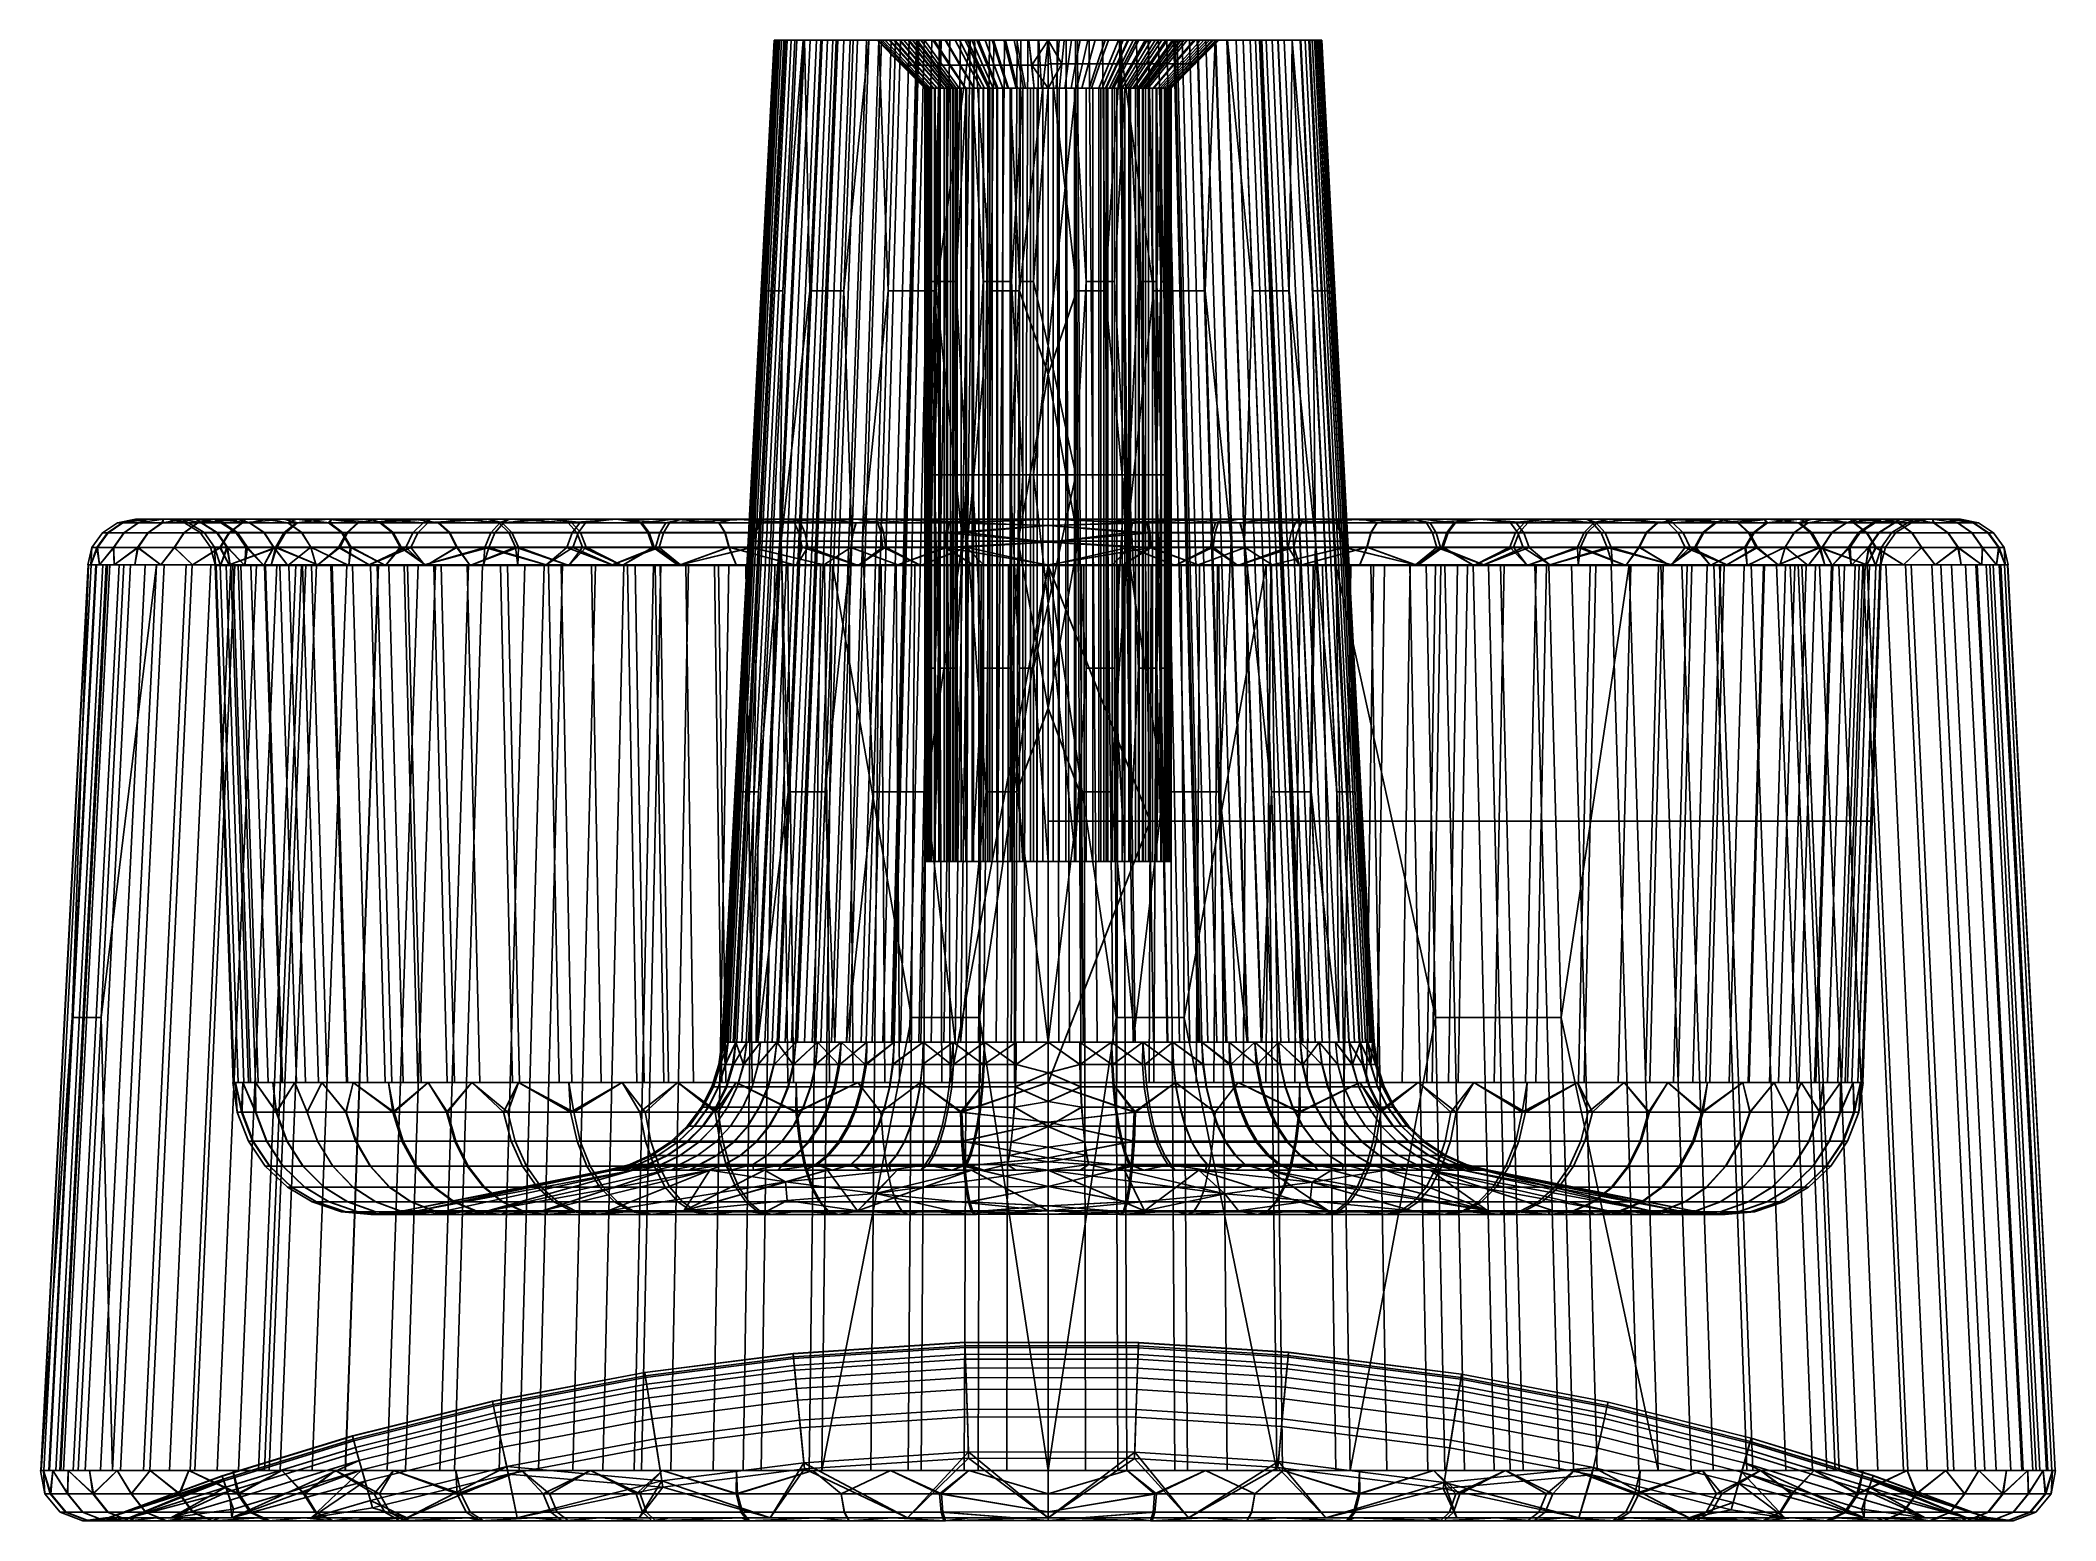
# Model space of a CAD drawing. Extents: x -14.7 to 14.7, y -21.5 to 0.1.
import ezdxf

# ---------------------------------------------------------------- set-up
doc = ezdxf.new("R2010")
doc.units = 0
doc.header["$MEASUREMENT"] = 0
doc.layers.add('IGES LEVEL 0', color=9, linetype='CONTINUOUS')

msp = doc.modelspace()

# ---------------------------------------------------------------- linework, layer by layer
at = {"layer": 'IGES LEVEL 0'}
for points in [[(-4.383, -7.189, 0.039), (-4, 0.132, 0.035), (-3.988, 0.132, 0.308), (-4.371, -7.189, 0.338)], [(-4.38, -7.189, -0.189), (-3.996, 0.132, -0.172), (-4, 0.132, 0.035), (-4.383, -7.189, 0.039)], [(-4.367, -7.189, -0.377), (-3.985, 0.132, -0.344), (-3.996, 0.132, -0.172), (-4.38, -7.189, -0.189)], [(-4.371, -7.189, 0.338), (-3.988, 0.132, 0.308), (-4.124, -3.528, 0.751)], [(-4.349, -7.189, -0.551), (-3.968, 0.132, -0.503), (-3.985, 0.132, -0.344), (-4.367, -7.189, -0.377)], [(-4.326, -7.189, -0.711), (-3.947, 0.132, -0.649), (-3.968, 0.132, -0.503), (-4.349, -7.189, -0.551)], [(-4.302, -7.189, -0.84), (-3.926, 0.132, -0.766), (-3.947, 0.132, -0.649), (-4.326, -7.189, -0.711)], [(-4.299, -7.189, -0.855), (-3.923, 0.132, -0.78), (-3.926, 0.132, -0.766), (-4.302, -7.189, -0.84)], [(-4.271, -7.189, -0.989), (-3.897, 0.132, -0.903), (-3.923, 0.132, -0.78), (-4.299, -7.189, -0.855)], [(-4.23, -7.189, -1.152), (-3.859, 0.132, -1.051), (-3.897, 0.132, -0.903), (-4.271, -7.189, -0.989)], [(-4.18, -7.189, -1.321), (-3.814, 0.132, -1.205), (-3.859, 0.132, -1.051), (-4.23, -7.189, -1.152)], [(-4.114, -7.189, -1.514), (-3.754, 0.132, -1.381), (-3.814, 0.132, -1.205), (-4.18, -7.189, -1.321)], [(-4.124, -3.528, 0.751), (-3.935, 0.132, 0.716), (-3.839, 0.132, 1.124), (-4.023, -3.528, 1.178)], [(-3.988, 0.132, 0.308), (-3.935, 0.132, 0.716), (-4.124, -3.528, 0.751)], [(-4.024, -7.189, -1.738), (-3.672, 0.132, -1.586), (-3.754, 0.132, -1.381), (-4.114, -7.189, -1.514)], [(-3.899, -7.189, -2.005), (-3.557, 0.132, -1.829), (-3.672, 0.132, -1.586), (-4.024, -7.189, -1.738)], [(-4.023, -3.528, 1.178), (-3.839, 0.132, 1.124), (-3.7, 0.132, 1.519), (-3.878, -3.528, 1.592)], [(-3.723, 0.132, 1.461), (-3.9, 0.132, 0.89), (-3.989, 0.132, 0.299)], [(-3.989, 0.132, 0.299), (-3.989, 0.132, -0.299), (-3.9, 0.132, -0.89)], [(-2.489, 0.132, -0.231), (-2.489, 0.132, 0.231), (-3.989, 0.132, 0.299)], [(-2.489, 0.132, 0.231), (-2.405, 0.132, 0.684), (-3.989, 0.132, 0.299)], [(-3.723, 0.132, 1.461), (-3.989, 0.132, 0.299), (-2.405, 0.132, 0.684)], [(-3.989, 0.132, 0.299), (-3.9, 0.132, -0.89), (-2.489, 0.132, -0.231)], [(-3.921, -7.189, 1.959), (-3.578, 0.132, 1.788), (-3.474, 0.132, 1.982), (-3.808, -7.189, 2.172)], [(-3.578, 0.132, 1.788), (-3.921, -7.189, 1.959), (-3.878, -3.528, 1.592)], [(-3.9, 0.132, -0.89), (-3.723, 0.132, -1.461), (-3.464, 0.132, -2)], [(-2.238, 0.132, -1.114), (-2.405, 0.132, -0.684), (-3.9, 0.132, -0.89)], [(-2.405, 0.132, -0.684), (-2.489, 0.132, -0.231), (-3.9, 0.132, -0.89)], [(-3.9, 0.132, -0.89), (-3.464, 0.132, -2), (-2.238, 0.132, -1.114)], [(-3.557, 0.132, -1.829), (-3.899, -7.189, -2.005), (-3.48, -3.528, -2.336)], [(-3.878, -3.528, 1.592), (-3.7, 0.132, 1.519), (-3.578, 0.132, 1.788)], [(-3.808, -7.189, 2.172), (-3.474, 0.132, 1.982), (-3.383, 0.132, 2.135), (-3.707, -7.189, 2.339)], [(-3.127, 0.132, 2.494), (-3.464, 0.132, 2), (-3.723, 0.132, 1.461)], [(-2.405, 0.132, 0.684), (-2.238, 0.132, 1.114), (-3.723, 0.132, 1.461)], [(-3.127, 0.132, 2.494), (-3.723, 0.132, 1.461), (-2.238, 0.132, 1.114)], [(-3.707, -7.189, 2.339), (-3.383, 0.132, 2.135), (-3.299, 0.132, 2.262), (-3.616, -7.189, 2.479)], [(-3.616, -7.189, 2.479), (-3.299, 0.132, 2.262), (-3.222, 0.132, 2.37), (-3.531, -7.189, 2.597)], [(-3.48, -3.528, -2.336), (-3.321, 0.132, -2.229), (-3.557, 0.132, -1.829)], [(-3.531, -7.189, 2.597), (-3.222, 0.132, 2.37), (-3.146, 0.132, 2.471), (-3.448, -7.189, 2.708)], [(-3.246, -3.528, -2.652), (-3.098, 0.132, -2.53), (-3.321, 0.132, -2.229), (-3.48, -3.528, -2.336)], [(-3.464, 0.132, -2), (-3.127, 0.132, -2.494), (-2.238, 0.132, -1.114)], [(-3.448, -7.189, 2.708), (-3.146, 0.132, 2.471), (-3.092, 0.132, 2.538), (-3.389, -7.189, 2.781)], [(-3.389, -7.189, 2.781), (-3.092, 0.132, 2.538), (-3.073, 0.132, 2.56), (-3.368, -7.189, 2.806)], [(-3.368, -7.189, 2.806), (-3.073, 0.132, 2.56), (-2.986, 0.132, 2.661), (-3.273, -7.189, 2.916)], [(-3.273, -7.189, 2.916), (-2.986, 0.132, 2.661), (-2.892, 0.132, 2.763), (-3.169, -7.189, 3.028)], [(-2.984, -3.528, -2.944), (-2.848, 0.132, -2.809), (-3.098, 0.132, -2.53), (-3.246, -3.528, -2.652)], [(-3.169, -7.189, 3.028), (-2.892, 0.132, 2.763), (-2.784, 0.132, 2.872), (-3.051, -7.189, 3.148)], [(-2.721, 0.132, 2.932), (-3.127, 0.132, 2.494), (-1.684, 0.132, 1.848)], [(-3.127, 0.132, -2.494), (-2.721, 0.132, -2.932), (-1.684, 0.132, -1.848)], [(-1.684, 0.132, -1.848), (-1.995, 0.132, -1.507), (-3.127, 0.132, -2.494)], [(-1.995, 0.132, -1.507), (-2.238, 0.132, -1.114), (-3.127, 0.132, -2.494)], [(-2.238, 0.132, 1.114), (-1.995, 0.132, 1.507), (-3.127, 0.132, 2.494)], [(-1.995, 0.132, 1.507), (-1.684, 0.132, 1.848), (-3.127, 0.132, 2.494)], [(-3.051, -7.189, 3.148), (-2.784, 0.132, 2.872), (-2.654, 0.132, 2.993), (-2.909, -7.189, 3.28)], [(-2.617, 0.132, -3.026), (-2.848, 0.132, -2.809), (-2.984, -3.528, -2.944)], [(-2.867, -7.189, -3.316), (-2.617, 0.132, -3.026), (-2.984, -3.528, -2.944)], [(-2.909, -7.189, 3.28), (-2.654, 0.132, 2.993), (-2.472, 0.132, 3.145), (-2.709, -7.189, 3.446)], [(-2.669, -7.189, -3.477), (-2.436, 0.132, -3.173), (-2.617, 0.132, -3.026), (-2.867, -7.189, -3.316)], [(-2.253, 0.132, 3.305), (-2.721, 0.132, 2.932), (-1.316, 0.132, 2.126)], [(-2.721, 0.132, -2.932), (-2.253, 0.132, -3.305), (-1.684, 0.132, -1.848)], [(-1.684, 0.132, 1.848), (-1.316, 0.132, 2.126), (-2.721, 0.132, 2.932)], [(-2.709, -7.189, 3.446), (-2.472, 0.132, 3.145), (-2.335, -3.528, 3.481)], [(-2.511, -7.189, -3.593), (-2.292, 0.132, -3.278), (-2.436, 0.132, -3.173), (-2.669, -7.189, -3.477)], [(-2.364, -7.189, -3.692), (-2.157, 0.132, -3.369), (-2.292, 0.132, -3.278), (-2.511, -7.189, -3.593)], [(-2.498, 0.132, 0.09), (-2.138, -0.229, 0.077), (-2.134, -0.229, -0.145), (-2.494, 0.132, -0.169)], [(-2.482, 0.132, 0.303), (-2.124, -0.229, 0.259), (-2.138, -0.229, 0.077), (-2.498, 0.132, 0.09)], [(-2.494, 0.132, -0.169), (-2.134, -0.229, -0.145), (-2.097, -0.229, -0.423), (-2.451, 0.132, -0.494)], [(-2.452, 0.132, 0.488), (-2.098, -0.229, 0.417), (-2.124, -0.229, 0.259), (-2.482, 0.132, 0.303)], [(-2.472, 0.132, 3.145), (-2.228, 0.132, 3.322), (-2.335, -3.528, 3.481)], [(-2.423, 0.132, 0.617), (-2.073, -0.229, 0.528), (-2.098, -0.229, 0.417), (-2.452, 0.132, 0.488)], [(-2.451, 0.132, -0.494), (-2.097, -0.229, -0.423), (-2.04, -0.229, -0.644), (-2.384, 0.132, -0.752)], [(-2.381, 0.132, 0.761), (-2.038, -0.229, 0.651), (-2.073, -0.229, 0.528), (-2.423, 0.132, 0.617)], [(-2.384, 0.132, -0.752), (-2.04, -0.229, -0.644), (-1.976, -0.229, -0.82), (-2.309, 0.132, -0.958)], [(-2.328, 0.132, 0.911), (-1.992, -0.229, 0.78), (-2.038, -0.229, 0.651), (-2.381, 0.132, 0.761)], [(-2.222, -7.189, -3.779), (-2.027, 0.132, -3.448), (-2.157, 0.132, -3.369), (-2.364, -7.189, -3.692)], [(-2.335, -3.528, 3.481), (-2.228, 0.132, 3.322), (-1.903, 0.132, 3.518), (-1.994, -3.528, 3.687)], [(-2.255, 0.132, 1.079), (-1.93, -0.229, 0.924), (-1.992, -0.229, 0.78), (-2.328, 0.132, 0.911)], [(-2.309, 0.132, -0.958), (-1.976, -0.229, -0.82), (-1.917, -0.229, -0.95), (-2.24, 0.132, -1.111)], [(-2.16, 0.132, 1.259), (-1.848, -0.229, 1.077), (-1.93, -0.229, 0.924), (-2.255, 0.132, 1.079)], [(-1.736, 0.132, 3.604), (-2.253, 0.132, 3.305), (-1.316, 0.132, 2.126)], [(-2.253, 0.132, -3.305), (-1.736, 0.132, -3.604), (-1.179, 0.132, -3.822)], [(-0.903, 0.132, -2.331), (-1.316, 0.132, -2.126), (-2.253, 0.132, -3.305)], [(-1.316, 0.132, -2.126), (-1.684, 0.132, -1.848), (-2.253, 0.132, -3.305)], [(-2.253, 0.132, -3.305), (-1.179, 0.132, -3.822), (-0.903, 0.132, -2.331)], [(-2.24, 0.132, -1.111), (-1.917, -0.229, -0.95), (-1.858, -0.229, -1.06), (-2.171, 0.132, -1.239)], [(-2.105, -7.189, -3.845), (-1.921, 0.132, -3.509), (-2.027, 0.132, -3.448), (-2.222, -7.189, -3.779)], [(-2.171, 0.132, -1.239), (-1.858, -0.229, -1.06), (-1.801, -0.229, -1.154), (-2.105, 0.132, -1.349)], [(-2.028, 0.132, 1.462), (-1.735, -0.229, 1.251), (-1.848, -0.229, 1.077), (-2.16, 0.132, 1.259)], [(-2.105, 0.132, -1.349), (-1.801, -0.229, -1.154), (-1.749, -0.229, -1.231), (-2.044, 0.132, -1.439)], [(-2.066, -7.189, -3.866), (-1.886, 0.132, -3.528), (-1.921, 0.132, -3.509), (-2.105, -7.189, -3.845)], [(-1.983, -7.189, -3.909), (-1.81, 0.132, -3.567), (-1.886, 0.132, -3.528), (-2.066, -7.189, -3.866)], [(-2.044, 0.132, -1.439), (-1.749, -0.229, -1.231), (-1.695, -0.229, -1.305), (-1.981, 0.132, -1.525)], [(-1.861, 0.132, 1.669), (-1.593, -0.229, 1.428), (-1.735, -0.229, 1.251), (-2.028, 0.132, 1.462)], [(-1.994, -3.528, 3.687), (-1.903, 0.132, 3.518), (-1.56, 0.132, 3.683), (-1.635, -3.528, 3.86)], [(-1.859, -7.189, -3.97), (-1.696, 0.132, -3.622), (-1.81, 0.132, -3.567), (-1.983, -7.189, -3.909)], [(-1.981, 0.132, -1.525), (-1.695, -0.229, -1.305), (-1.654, -0.229, -1.357), (-1.933, 0.132, -1.586)], [(-1.933, 0.132, -1.586), (-1.654, -0.229, -1.357), (-1.635, -0.229, -1.38), (-1.91, 0.132, -1.613)], [(-1.91, 0.132, -1.613), (-1.635, -0.229, -1.38), (-1.544, -0.229, -1.481), (-1.805, 0.132, -1.73)], [(-1.682, 0.132, 1.849), (-1.44, -0.229, 1.582), (-1.593, -0.229, 1.428), (-1.861, 0.132, 1.669)], [(-1.736, -7.189, -4.025), (-1.584, 0.132, -3.673), (-1.696, 0.132, -3.622), (-1.859, -7.189, -3.97)], [(-1.805, 0.132, -1.73), (-1.544, -0.229, -1.481), (-1.425, -0.229, -1.596), (-1.665, 0.132, -1.865)], [(-0.596, 0.132, 3.955), (-1.179, 0.132, 3.822), (-1.736, 0.132, 3.604)], [(-1.316, 0.132, 2.126), (-0.903, 0.132, 2.331), (-1.736, 0.132, 3.604)], [(-0.596, 0.132, 3.955), (-1.736, 0.132, 3.604), (-0.903, 0.132, 2.331)], [(-1.571, -7.189, -4.092), (-1.433, 0.132, -3.734), (-1.584, 0.132, -3.673), (-1.736, -7.189, -4.025)], [(-1.504, 0.132, 1.997), (-1.287, -0.229, 1.709), (-1.44, -0.229, 1.582), (-1.682, 0.132, 1.849)], [(-1.665, 0.132, -1.865), (-1.425, -0.229, -1.596), (-1.278, -0.229, -1.716), (-1.493, 0.132, -2.005)], [(-1.635, -3.528, 3.86), (-1.56, 0.132, 3.683), (-1.14, 0.132, 3.834)], [(-1.14, 0.132, 3.834), (-1.249, -7.189, 4.202), (-1.635, -3.528, 3.86)], [(-1.4, -7.189, -4.154), (-1.277, 0.132, -3.791), (-1.433, 0.132, -3.734), (-1.571, -7.189, -4.092)], [(-1.356, 0.132, 2.101), (-1.16, -0.229, 1.798), (-1.287, -0.229, 1.709), (-1.504, 0.132, 1.997)], [(-1.493, 0.132, -2.005), (-1.278, -0.229, -1.716), (-1.106, -0.229, -1.831), (-1.292, 0.132, -2.14)], [(-1.176, -7.189, -4.223), (-1.073, 0.132, -3.853), (-1.277, 0.132, -3.791), (-1.4, -7.189, -4.154)], [(-1.211, 0.132, 2.187), (-1.037, -0.229, 1.871), (-1.16, -0.229, 1.798), (-1.356, 0.132, 2.101)], [(-1.292, 0.132, -2.14), (-1.106, -0.229, -1.831), (-0.889, -0.229, -1.946), (-1.038, 0.132, -2.274)], [(-1.249, -7.189, 4.202), (-1.14, 0.132, 3.834), (-0.854, 0.132, 3.908), (-0.936, -7.189, 4.283)], [(-1.178, 0.132, 2.205), (-1.008, -0.229, 1.887), (-1.037, -0.229, 1.871), (-1.211, 0.132, 2.187)], [(-1.179, 0.132, -3.822), (-0.596, 0.132, -3.955), (-0.459, 0.132, -2.457)], [(-0.459, 0.132, -2.457), (-0.903, 0.132, -2.331), (-1.179, 0.132, -3.822)], [(-1.113, 0.132, 2.239), (-0.952, -0.229, 1.916), (-1.008, -0.229, 1.887), (-1.178, 0.132, 2.205)], [(-1.073, 0.132, -3.853), (-1.176, -7.189, -4.223), (-0.829, -3.528, -4.109)], [(-1.016, 0.132, 2.284), (-0.869, -0.229, 1.955), (-0.952, -0.229, 1.916), (-1.113, 0.132, 2.239)], [(-0.829, -3.528, -4.109), (-0.791, 0.132, -3.921), (-1.073, 0.132, -3.853)], [(-1.038, 0.132, -2.274), (-0.889, -0.229, -1.946), (-0.699, -0.229, -2.022), (-0.817, 0.132, -2.363)], [(-0.918, 0.132, 2.325), (-0.786, -0.229, 1.99), (-0.869, -0.229, 1.955), (-1.016, 0.132, 2.284)], [(-0.936, -7.189, 4.283), (-0.854, 0.132, 3.908), (-0.638, 0.132, 3.949), (-0.699, -7.189, 4.328)], [(-0.798, 0.132, 2.369), (-0.683, -0.229, 2.027), (-0.786, -0.229, 1.99), (-0.918, 0.132, 2.325)], [(-0.903, 0.132, 2.331), (-0.459, 0.132, 2.457), (-0.596, 0.132, 3.955)], [(-0.417, -3.528, -4.171), (-0.398, 0.132, -3.98), (-0.791, 0.132, -3.921), (-0.829, -3.528, -4.109)], [(-0.817, 0.132, -2.363), (-0.699, -0.229, -2.022), (-0.529, -0.229, -2.073), (-0.619, 0.132, -2.422)], [(-0.646, 0.132, 2.415), (-0.553, -0.229, 2.067), (-0.683, -0.229, 2.027), (-0.798, 0.132, 2.369)], [(-0.699, -7.189, 4.328), (-0.638, 0.132, 3.949), (-0.45, 0.132, 3.975), (-0.494, -7.189, 4.356)], [(-0.495, 0.132, 2.451), (-0.423, -0.229, 2.097), (-0.553, -0.229, 2.067), (-0.646, 0.132, 2.415)], [(-0.619, 0.132, -2.422), (-0.529, -0.229, -2.073), (-0.39, -0.229, -2.104), (-0.455, 0.132, -2.458)], [(0, 0.132, -4), (0.596, 0.132, -3.955), (-0.596, 0.132, -3.955)], [(0, 0.132, 4), (-0.596, 0.132, 3.955), (0, 0.132, 2.5)], [(0, 0.132, -2.5), (-0.459, 0.132, -2.457), (-0.596, 0.132, -3.955)], [(-0.459, 0.132, 2.457), (0, 0.132, 2.5), (-0.596, 0.132, 3.955)], [(-0.596, 0.132, -3.955), (0.596, 0.132, -3.955), (0, 0.132, -2.5)], [(-0.278, 0.132, 2.485), (-0.238, -0.229, 2.126), (-0.423, -0.229, 2.097), (-0.495, 0.132, 2.451)], [(-0.494, -7.189, 4.356), (-0.45, 0.132, 3.975), (-0.295, 0.132, 3.989), (-0.323, -7.189, 4.372)], [(-0.455, 0.132, -2.458), (-0.39, -0.229, -2.104), (-0.241, -0.229, -2.126), (-0.282, 0.132, -2.484)], [(0, -4.748, -4.256), (0, 0.132, -4), (-0.417, -3.528, -4.171)], [(0, 0.132, -4), (-0.398, 0.132, -3.98), (-0.417, -3.528, -4.171)], [(-0.323, -7.189, 4.372), (-0.295, 0.132, 3.989), (-0.142, 0.132, 3.997), (-0.156, -7.189, 4.381)], [(-0.282, 0.132, -2.484), (-0.241, -0.229, -2.126), (-0.113, -0.229, -2.136), (-0.132, 0.132, -2.496)], [(-0.278, 0.132, 2.485), (0, 0.132, 2.5), (-0.238, -0.229, 2.126)], [(0, 0.132, 2.5), (0, -0.568, 1.8), (-0.238, -0.229, 2.126)], [(-0.156, -7.189, 4.381), (-0.142, 0.132, 3.997), (0, 0.132, 4), (0, -7.189, 4.384)], [(-0.132, 0.132, -2.496), (-0.113, -0.229, -2.136), (0, -0.229, -2.139), (0, 0.132, -2.5)], [(1.179, 0.132, 3.822), (0.596, 0.132, 3.955), (0, 0.132, 4)], [(0, 0.132, 2.5), (0.459, 0.132, 2.457), (0, 0.132, 4)], [(0.459, 0.132, -2.457), (0, 0.132, -2.5), (0.596, 0.132, -3.955)], [(1.179, 0.132, 3.822), (0, 0.132, 4), (0.459, 0.132, 2.457)], [(0, -7.189, 4.384), (0, 0.132, 4), (0.134, 0.132, 3.998), (0.147, -7.189, 4.381)], [(0, 0.132, -4), (0, -4.748, -4.256), (0.42, -3.528, -4.171)], [(0.401, 0.132, -3.98), (0, 0.132, -4), (0.42, -3.528, -4.171)], [(0, 0.132, -2.5), (0, -0.214, -2.154), (0.14, -0.214, -2.149), (0.162, 0.132, -2.495)], [(0, -0.568, 1.8), (0, 0.132, 2.5), (0.202, -0.214, 2.144)], [(0, 0.132, 2.5), (0.234, 0.132, 2.489), (0.202, -0.214, 2.144)], [(0.147, -7.189, 4.381), (0.134, 0.132, 3.998), (0.264, 0.132, 3.991), (0.289, -7.189, 4.374)], [(0.162, 0.132, -2.495), (0.14, -0.214, -2.149), (0.296, -0.214, -2.133), (0.344, 0.132, -2.476)], [(0.469, 0.132, 2.456), (0.404, -0.214, 2.115), (0.202, -0.214, 2.144), (0.234, 0.132, 2.489)], [(0.289, -7.189, 4.374), (0.264, 0.132, 3.991), (0.429, 0.132, 3.977), (0.471, -7.189, 4.358)], [(0.344, 0.132, -2.476), (0.296, -0.214, -2.133), (0.503, -0.214, -2.094), (0.584, 0.132, -2.431)], [(0.836, -3.528, -4.108), (0.798, 0.132, -3.92), (0.401, 0.132, -3.98), (0.42, -3.528, -4.171)], [(0.689, 0.132, 2.403), (0.594, -0.214, 2.07), (0.404, -0.214, 2.115), (0.469, 0.132, 2.456)], [(0.471, -7.189, 4.358), (0.429, 0.132, 3.977), (0.604, 0.132, 3.954), (0.661, -7.189, 4.333)], [(0.459, 0.132, 2.457), (0.903, 0.132, 2.331), (1.179, 0.132, 3.822)], [(0.903, 0.132, -2.331), (0.459, 0.132, -2.457), (0.596, 0.132, -3.955)], [(0.584, 0.132, -2.431), (0.503, -0.214, -2.094), (0.719, -0.214, -2.03), (0.834, 0.132, -2.357)], [(0.882, 0.132, 2.339), (0.76, -0.214, 2.015), (0.594, -0.214, 2.07), (0.689, 0.132, 2.403)], [(0.596, 0.132, -3.955), (1.179, 0.132, -3.822), (1.736, 0.132, -3.604)], [(0.596, 0.132, -3.955), (1.736, 0.132, -3.604), (0.903, 0.132, -2.331)], [(0.661, -7.189, 4.333), (0.604, 0.132, 3.954), (0.798, 0.132, 3.92), (0.875, -7.189, 4.295)], [(0.834, 0.132, -2.357), (0.719, -0.214, -2.03), (0.947, -0.214, -1.934), (1.099, 0.132, -2.245)], [(1.03, 0.132, 2.278), (0.887, -0.214, 1.962), (0.76, -0.214, 2.015), (0.882, 0.132, 2.339)], [(1.07, 0.132, -3.854), (0.798, 0.132, -3.92), (0.836, -3.528, -4.108)], [(0.875, -7.189, 4.295), (0.798, 0.132, 3.92), (1.046, 0.132, 3.861), (1.147, -7.189, 4.231)], [(1.172, -7.189, -4.224), (1.07, 0.132, -3.854), (0.836, -3.528, -4.108)], [(1.166, 0.132, 2.212), (1.004, -0.214, 1.905), (0.887, -0.214, 1.962), (1.03, 0.132, 2.278)], [(0.903, 0.132, 2.331), (1.316, 0.132, 2.126), (2.253, 0.132, 3.305)], [(1.316, 0.132, -2.126), (0.903, 0.132, -2.331), (1.736, 0.132, -3.604)], [(2.253, 0.132, 3.305), (1.179, 0.132, 3.822), (0.903, 0.132, 2.331)], [(1.099, 0.132, -2.245), (0.947, -0.214, -1.934), (1.115, -0.214, -1.843), (1.294, 0.132, -2.139)], [(1.178, 0.132, 2.205), (1.015, -0.214, 1.899), (1.004, -0.214, 1.905), (1.166, 0.132, 2.212)], [(1.247, 0.132, 2.167), (1.074, -0.214, 1.867), (1.015, -0.214, 1.899), (1.178, 0.132, 2.205)], [(1.046, 0.132, 3.861), (1.47, 0.132, 3.72), (1.541, -3.528, 3.898)], [(1.147, -7.189, 4.231), (1.046, 0.132, 3.861), (1.541, -3.528, 3.898)], [(1.419, -7.189, -4.148), (1.295, 0.132, -3.785), (1.07, 0.132, -3.854), (1.172, -7.189, -4.224)], [(1.329, 0.132, 2.118), (1.145, -0.214, 1.824), (1.074, -0.214, 1.867), (1.247, 0.132, 2.167)], [(1.294, 0.132, -2.139), (1.115, -0.214, -1.843), (1.247, -0.214, -1.756), (1.447, 0.132, -2.038)], [(1.419, 0.132, 2.058), (1.223, -0.214, 1.773), (1.145, -0.214, 1.824), (1.329, 0.132, 2.118)], [(2.253, 0.132, 3.305), (1.736, 0.132, 3.604), (1.179, 0.132, 3.822)], [(1.507, 0.132, 1.995), (1.298, -0.214, 1.718), (1.223, -0.214, 1.773), (1.419, 0.132, 2.058)], [(1.447, 0.132, -2.038), (1.247, -0.214, -1.756), (1.351, -0.214, -1.678), (1.568, 0.132, -1.947)], [(1.602, -7.189, -4.081), (1.462, 0.132, -3.723), (1.295, 0.132, -3.785), (1.419, -7.189, -4.148)], [(1.615, 0.132, 1.909), (1.391, -0.214, 1.644), (1.298, -0.214, 1.718), (1.507, 0.132, 1.995)], [(1.736, 0.132, -3.604), (2.253, 0.132, -3.305), (1.316, 0.132, -2.126)], [(2.253, 0.132, -3.305), (2.721, 0.132, -2.932), (1.316, 0.132, -2.126)], [(1.316, 0.132, 2.126), (1.684, 0.132, 1.848), (2.253, 0.132, 3.305)], [(1.684, 0.132, -1.848), (1.316, 0.132, -2.126), (2.721, 0.132, -2.932)], [(1.568, 0.132, -1.947), (1.351, -0.214, -1.678), (1.432, -0.214, -1.609), (1.662, 0.132, -1.867)], [(1.721, 0.132, 1.813), (1.483, -0.214, 1.562), (1.391, -0.214, 1.644), (1.615, 0.132, 1.909)], [(1.662, 0.132, -1.867), (1.432, -0.214, -1.609), (1.506, -0.214, -1.539), (1.749, 0.132, -1.787)], [(1.769, -7.189, -4.011), (1.614, 0.132, -3.66), (1.462, 0.132, -3.723), (1.602, -7.189, -4.081)], [(1.541, -3.528, 3.898), (1.47, 0.132, 3.72), (1.841, 0.132, 3.551), (1.929, -3.528, 3.722)], [(1.846, 0.132, 1.686), (1.59, -0.214, 1.453), (1.483, -0.214, 1.562), (1.721, 0.132, 1.813)], [(1.749, 0.132, -1.787), (1.506, -0.214, -1.539), (1.566, -0.214, -1.479), (1.818, 0.132, -1.717)], [(1.818, 0.132, -1.717), (1.566, -0.214, -1.479), (1.624, -0.214, -1.414), (1.885, 0.132, -1.642)], [(1.988, 0.132, 1.516), (1.712, -0.214, 1.306), (1.59, -0.214, 1.453), (1.846, 0.132, 1.686)], [(1.906, -7.189, -3.948), (1.739, 0.132, -3.602), (1.614, 0.132, -3.66), (1.769, -7.189, -4.011)], [(1.885, 0.132, -1.642), (1.624, -0.214, -1.414), (1.665, -0.214, -1.366), (1.933, 0.132, -1.586)], [(1.933, 0.132, -1.586), (1.665, -0.214, -1.366), (1.678, -0.214, -1.35), (1.948, 0.132, -1.567)], [(1.948, 0.132, -1.567), (1.678, -0.214, -1.35), (1.751, -0.214, -1.254), (2.033, 0.132, -1.455)], [(2.721, 0.132, -2.932), (3.127, 0.132, -2.494), (1.684, 0.132, -1.848)], [(3.127, 0.132, 2.494), (2.721, 0.132, 2.932), (1.684, 0.132, 1.848)], [(2.721, 0.132, 2.932), (2.253, 0.132, 3.305), (1.684, 0.132, 1.848)], [(1.684, 0.132, 1.848), (1.995, 0.132, 1.507), (3.127, 0.132, 2.494)], [(1.995, 0.132, -1.507), (1.684, 0.132, -1.848), (3.127, 0.132, -2.494)], [(2.149, 0.132, 1.278), (1.851, -0.214, 1.101), (1.712, -0.214, 1.306), (1.988, 0.132, 1.516)], [(2.039, -7.189, -3.88), (1.861, 0.132, -3.541), (1.739, 0.132, -3.602), (1.906, -7.189, -3.948)], [(2.033, 0.132, -1.455), (1.751, -0.214, -1.254), (1.837, -0.214, -1.124), (2.133, 0.132, -1.305)], [(2.133, 0.132, -1.305), (1.837, -0.214, -1.124), (1.92, -0.214, -0.976), (2.228, 0.132, -1.133)], [(1.929, -3.528, 3.722), (1.841, 0.132, 3.551), (2.192, 0.132, 3.346), (2.297, -3.528, 3.506)], [(2.279, 0.132, 1.028), (1.963, -0.214, 0.886), (1.851, -0.214, 1.101), (2.149, 0.132, 1.278)], [(2.066, -7.189, -3.866), (1.886, 0.132, -3.528), (1.861, 0.132, -3.541), (2.039, -7.189, -3.88)], [(2.149, -7.189, -3.821), (1.961, 0.132, -3.486), (1.886, 0.132, -3.528), (2.066, -7.189, -3.866)], [(2.228, 0.132, -1.133), (1.92, -0.214, -0.976), (2, -0.214, -0.8), (2.321, 0.132, -0.928)], [(2.268, -7.189, -3.751), (2.07, 0.132, -3.423), (1.961, 0.132, -3.486), (2.149, -7.189, -3.821)], [(2.362, 0.132, 0.82), (2.035, -0.214, 0.706), (1.963, -0.214, 0.886), (2.279, 0.132, 1.028)], [(1.995, 0.132, 1.507), (2.238, 0.132, 1.114), (3.127, 0.132, 2.494)], [(2.238, 0.132, -1.114), (1.995, 0.132, -1.507), (3.127, 0.132, -2.494)], [(2.321, 0.132, -0.928), (2, -0.214, -0.8), (2.068, -0.214, -0.602), (2.4, 0.132, -0.699)], [(2.417, 0.132, 0.64), (2.082, -0.214, 0.552), (2.035, -0.214, 0.706), (2.362, 0.132, 0.82)], [(2.4, 0.132, -0.699), (2.068, -0.214, -0.602), (2.113, -0.214, -0.415), (2.453, 0.132, -0.482)], [(2.392, -7.189, -3.674), (2.182, 0.132, -3.352), (2.07, 0.132, -3.423), (2.268, -7.189, -3.751)], [(2.452, 0.132, 0.488), (2.112, -0.214, 0.42), (2.082, -0.214, 0.552), (2.417, 0.132, 0.64)], [(2.474, 0.132, 0.357), (2.132, -0.214, 0.308), (2.112, -0.214, 0.42), (2.452, 0.132, 0.488)], [(2.453, 0.132, -0.482), (2.113, -0.214, -0.415), (2.142, -0.214, -0.228), (2.486, 0.132, -0.264)], [(2.49, 0.132, 0.218), (2.145, -0.214, 0.188), (2.132, -0.214, 0.308), (2.474, 0.132, 0.357)], [(2.486, 0.132, -0.264), (2.142, -0.214, -0.228), (2.152, -0.214, -0.074), (2.499, 0.132, -0.086)], [(2.499, 0.132, 0.069), (2.153, -0.214, 0.059), (2.145, -0.214, 0.188), (2.49, 0.132, 0.218)], [(2.499, 0.132, -0.086), (2.152, -0.214, -0.074), (2.153, -0.214, 0.059), (2.499, 0.132, 0.069)], [(2.53, -7.189, -3.58), (2.308, 0.132, -3.267), (2.182, 0.132, -3.352), (2.392, -7.189, -3.674)], [(2.297, -3.528, 3.506), (2.192, 0.132, 3.346), (2.442, 0.132, 3.168)], [(3.464, 0.132, 2), (3.127, 0.132, 2.494), (2.238, 0.132, 1.114)], [(2.238, 0.132, 1.114), (2.405, 0.132, 0.684), (3.9, 0.132, 0.89)], [(2.405, 0.132, -0.684), (2.238, 0.132, -1.114), (3.723, 0.132, -1.461)], [(3.127, 0.132, -2.494), (3.723, 0.132, -1.461), (2.238, 0.132, -1.114)], [(3.9, 0.132, 0.89), (3.464, 0.132, 2), (2.238, 0.132, 1.114)], [(2.442, 0.132, 3.168), (2.676, -7.189, 3.472), (2.297, -3.528, 3.506)], [(2.686, -7.189, -3.464), (2.451, 0.132, -3.161), (2.308, 0.132, -3.267), (2.53, -7.189, -3.58)], [(2.405, 0.132, 0.684), (2.489, 0.132, 0.231), (3.9, 0.132, 0.89)], [(2.489, 0.132, -0.231), (2.405, 0.132, -0.684), (3.989, 0.132, -0.299)], [(3.723, 0.132, -1.461), (3.989, 0.132, -0.299), (2.405, 0.132, -0.684)], [(2.676, -7.189, 3.472), (2.442, 0.132, 3.168), (2.616, 0.132, 3.026), (2.867, -7.189, 3.316)], [(2.873, -7.189, -3.311), (2.622, 0.132, -3.021), (2.451, 0.132, -3.161), (2.686, -7.189, -3.464)], [(2.489, 0.132, 0.231), (2.489, 0.132, -0.231), (3.989, 0.132, -0.299)], [(3.989, 0.132, -0.299), (3.9, 0.132, 0.89), (2.489, 0.132, 0.231)], [(2.867, -7.189, 3.316), (2.616, 0.132, 3.026), (2.748, 0.132, 2.907), (3.011, -7.189, 3.186)], [(2.991, -3.528, -2.937), (2.854, 0.132, -2.803), (2.622, 0.132, -3.021)], [(2.622, 0.132, -3.021), (2.873, -7.189, -3.311), (2.991, -3.528, -2.937)], [(3.011, -7.189, 3.186), (2.748, 0.132, 2.907), (2.855, 0.132, 2.801), (3.129, -7.189, 3.07)], [(3.274, -3.528, -2.618), (3.124, 0.132, -2.498), (2.854, 0.132, -2.803), (2.991, -3.528, -2.937)], [(3.129, -7.189, 3.07), (2.855, 0.132, 2.801), (2.953, 0.132, 2.698), (3.236, -7.189, 2.957)], [(3.236, -7.189, 2.957), (2.953, 0.132, 2.698), (3.034, 0.132, 2.607), (3.325, -7.189, 2.857)], [(3.325, -7.189, 2.857), (3.034, 0.132, 2.607), (3.092, 0.132, 2.538), (3.389, -7.189, 2.781)], [(3.389, -7.189, 2.781), (3.092, 0.132, 2.538), (3.111, 0.132, 2.515), (3.409, -7.189, 2.756)], [(3.409, -7.189, 2.756), (3.111, 0.132, 2.515), (3.191, 0.132, 2.411), (3.498, -7.189, 2.643)], [(3.523, -3.528, -2.272), (3.362, 0.132, -2.168), (3.124, 0.132, -2.498), (3.274, -3.528, -2.618)], [(3.127, 0.132, -2.494), (3.464, 0.132, -2), (3.723, 0.132, -1.461)], [(3.498, -7.189, 2.643), (3.191, 0.132, 2.411), (3.274, 0.132, 2.297), (3.589, -7.189, 2.518)], [(3.589, -7.189, 2.518), (3.274, 0.132, 2.297), (3.36, 0.132, 2.17), (3.682, -7.189, 2.378)], [(3.682, -7.189, 2.378), (3.36, 0.132, 2.17), (3.453, 0.132, 2.019), (3.784, -7.189, 2.213)], [(3.567, 0.132, -1.811), (3.362, 0.132, -2.168), (3.523, -3.528, -2.272)], [(3.784, -7.189, 2.213), (3.453, 0.132, 2.019), (3.568, 0.132, 1.809), (3.91, -7.189, 1.982)], [(3.9, 0.132, 0.89), (3.723, 0.132, 1.461), (3.464, 0.132, 2)], [(3.909, -7.189, -1.984), (3.567, 0.132, -1.811), (3.523, -3.528, -2.272)], [(4.042, -7.189, -1.696), (3.688, 0.132, -1.548), (3.567, 0.132, -1.811), (3.909, -7.189, -1.984)], [(3.568, 0.132, 1.809), (3.693, 0.132, 1.537), (3.87, -3.528, 1.611)], [(3.91, -7.189, 1.982), (3.568, 0.132, 1.809), (3.87, -3.528, 1.611)], [(4.118, -7.189, -1.502), (3.758, 0.132, -1.37), (3.688, 0.132, -1.548), (4.042, -7.189, -1.696)], [(3.87, -3.528, 1.611), (3.693, 0.132, 1.537), (3.825, 0.132, 1.169), (4.009, -3.528, 1.225)], [(3.723, 0.132, -1.461), (3.9, 0.132, -0.89), (3.989, 0.132, -0.299)], [(4.18, -7.189, -1.32), (3.814, 0.132, -1.205), (3.758, 0.132, -1.37), (4.118, -7.189, -1.502)], [(4.229, -7.189, -1.155), (3.859, 0.132, -1.054), (3.814, 0.132, -1.205), (4.18, -7.189, -1.32)], [(4.009, -3.528, 1.225), (3.825, 0.132, 1.169), (3.921, 0.132, 0.789), (4.109, -3.528, 0.827)], [(4.268, -7.189, -0.998), (3.895, 0.132, -0.911), (3.859, 0.132, -1.054), (4.229, -7.189, -1.155)], [(4.299, -7.189, -0.855), (3.923, 0.132, -0.78), (3.895, 0.132, -0.911), (4.268, -7.189, -0.998)], [(3.989, 0.132, -0.299), (3.989, 0.132, 0.299), (3.9, 0.132, 0.89)], [(4.109, -3.528, 0.827), (3.921, 0.132, 0.789), (3.985, 0.132, 0.341)], [(4.327, -7.189, -0.702), (3.948, 0.132, -0.64), (3.923, 0.132, -0.78), (4.299, -7.189, -0.855)], [(4.349, -7.189, -0.551), (3.968, 0.132, -0.502), (3.948, 0.132, -0.64), (4.327, -7.189, -0.702)], [(4.368, -7.189, -0.366), (3.986, 0.132, -0.334), (3.968, 0.132, -0.502), (4.349, -7.189, -0.551)], [(4.368, -7.189, 0.374), (3.985, 0.132, 0.341), (4, 0.132, 0.063), (4.383, -7.189, 0.069)], [(3.985, 0.132, 0.341), (4.368, -7.189, 0.374), (4.109, -3.528, 0.827)], [(4.381, -7.189, -0.159), (3.997, 0.132, -0.145), (3.986, 0.132, -0.334), (4.368, -7.189, -0.366)], [(4.383, -7.189, 0.069), (4, 0.132, 0.063), (3.997, 0.132, -0.145), (4.381, -7.189, -0.159)], [(-2.138, -0.229, 0.077), (-1.799, -0.568, 0.065), (-1.796, -0.568, -0.122), (-2.134, -0.229, -0.145)], [(-2.124, -0.229, 0.259), (-1.787, -0.568, 0.218), (-1.799, -0.568, 0.065), (-2.138, -0.229, 0.077)], [(-2.134, -0.229, -0.145), (-1.796, -0.568, -0.122), (-1.764, -0.568, -0.356), (-2.097, -0.229, -0.423)], [(-2.098, -0.229, 0.417), (-1.765, -0.568, 0.351), (-1.787, -0.568, 0.218), (-2.124, -0.229, 0.259)], [(-2.073, -0.229, 0.528), (-1.744, -0.568, 0.444), (-1.765, -0.568, 0.351), (-2.098, -0.229, 0.417)], [(-2.097, -0.229, -0.423), (-1.764, -0.568, -0.356), (-1.717, -0.568, -0.541), (-2.04, -0.229, -0.644)], [(-2.038, -0.229, 0.651), (-1.715, -0.568, 0.548), (-1.744, -0.568, 0.444), (-2.073, -0.229, 0.528)], [(-2.04, -0.229, -0.644), (-1.717, -0.568, -0.541), (-1.663, -0.568, -0.69), (-1.976, -0.229, -0.82)], [(-1.992, -0.229, 0.78), (-1.676, -0.568, 0.656), (-1.715, -0.568, 0.548), (-2.038, -0.229, 0.651)], [(-1.93, -0.229, 0.924), (-1.624, -0.568, 0.777), (-1.676, -0.568, 0.656), (-1.992, -0.229, 0.78)], [(-1.976, -0.229, -0.82), (-1.663, -0.568, -0.69), (-1.613, -0.568, -0.8), (-1.917, -0.229, -0.95)], [(-1.848, -0.229, 1.077), (-1.555, -0.568, 0.907), (-1.624, -0.568, 0.777), (-1.93, -0.229, 0.924)], [(-1.917, -0.229, -0.95), (-1.613, -0.568, -0.8), (-1.563, -0.568, -0.892), (-1.858, -0.229, -1.06)], [(-1.858, -0.229, -1.06), (-1.563, -0.568, -0.892), (-1.516, -0.568, -0.971), (-1.801, -0.229, -1.154)], [(-1.735, -0.229, 1.251), (-1.46, -0.568, 1.053), (-1.555, -0.568, 0.907), (-1.848, -0.229, 1.077)], [(-1.801, -0.229, -1.154), (-1.516, -0.568, -0.971), (-1.472, -0.568, -1.036), (-1.749, -0.229, -1.231)], [(-1.749, -0.229, -1.231), (-1.472, -0.568, -1.036), (-1.426, -0.568, -1.098), (-1.695, -0.229, -1.305)], [(-1.593, -0.229, 1.428), (-1.34, -0.568, 1.202), (-1.46, -0.568, 1.053), (-1.735, -0.229, 1.251)], [(-1.695, -0.229, -1.305), (-1.426, -0.568, -1.098), (-1.391, -0.568, -1.142), (-1.654, -0.229, -1.357)], [(-1.654, -0.229, -1.357), (-1.391, -0.568, -1.142), (-1.375, -0.568, -1.161), (-1.635, -0.229, -1.38)], [(-1.635, -0.229, -1.38), (-1.375, -0.568, -1.161), (-1.299, -0.568, -1.246), (-1.544, -0.229, -1.481)], [(-1.44, -0.229, 1.582), (-1.211, -0.568, 1.331), (-1.34, -0.568, 1.202), (-1.593, -0.229, 1.428)], [(-1.544, -0.229, -1.481), (-1.299, -0.568, -1.246), (-1.199, -0.568, -1.343), (-1.425, -0.229, -1.596)], [(-1.287, -0.229, 1.709), (-1.083, -0.568, 1.438), (-1.211, -0.568, 1.331), (-1.44, -0.229, 1.582)], [(-1.425, -0.229, -1.596), (-1.199, -0.568, -1.343), (-1.075, -0.568, -1.444), (-1.278, -0.229, -1.716)], [(-1.16, -0.229, 1.798), (-0.976, -0.568, 1.512), (-1.083, -0.568, 1.438), (-1.287, -0.229, 1.709)], [(-1.278, -0.229, -1.716), (-1.075, -0.568, -1.444), (-0.93, -0.568, -1.541), (-1.106, -0.229, -1.831)], [(-1.037, -0.229, 1.871), (-0.872, -0.568, 1.575), (-0.976, -0.568, 1.512), (-1.16, -0.229, 1.798)], [(-1.106, -0.229, -1.831), (-0.93, -0.568, -1.541), (-0.748, -0.568, -1.637), (-0.889, -0.229, -1.946)], [(-1.008, -0.229, 1.887), (-0.849, -0.568, 1.587), (-0.872, -0.568, 1.575), (-1.037, -0.229, 1.871)], [(-0.952, -0.229, 1.916), (-0.801, -0.568, 1.612), (-0.849, -0.568, 1.587), (-1.008, -0.229, 1.887)], [(-0.869, -0.229, 1.955), (-0.731, -0.568, 1.645), (-0.801, -0.568, 1.612), (-0.952, -0.229, 1.916)], [(-0.889, -0.229, -1.946), (-0.748, -0.568, -1.637), (-0.588, -0.568, -1.701), (-0.699, -0.229, -2.022)], [(-0.786, -0.229, 1.99), (-0.661, -0.568, 1.674), (-0.731, -0.568, 1.645), (-0.869, -0.229, 1.955)], [(-0.683, -0.229, 2.027), (-0.575, -0.568, 1.706), (-0.661, -0.568, 1.674), (-0.786, -0.229, 1.99)], [(-0.699, -0.229, -2.022), (-0.588, -0.568, -1.701), (-0.445, -0.568, -1.744), (-0.529, -0.229, -2.073)], [(-0.553, -0.229, 2.067), (-0.465, -0.568, 1.739), (-0.575, -0.568, 1.706), (-0.683, -0.229, 2.027)], [(-0.423, -0.229, 2.097), (-0.356, -0.568, 1.764), (-0.465, -0.568, 1.739), (-0.553, -0.229, 2.067)], [(-0.529, -0.229, -2.073), (-0.445, -0.568, -1.744), (-0.328, -0.568, -1.77), (-0.39, -0.229, -2.104)], [(-0.238, -0.229, 2.126), (-0.2, -0.568, 1.789), (-0.356, -0.568, 1.764), (-0.423, -0.229, 2.097)], [(-0.39, -0.229, -2.104), (-0.328, -0.568, -1.77), (-0.203, -0.568, -1.789), (-0.241, -0.229, -2.126)], [(-0.241, -0.229, -2.126), (-0.203, -0.568, -1.789), (-0.095, -0.568, -1.797), (-0.113, -0.229, -2.136)], [(0, -0.568, 1.8), (-0.2, -0.568, 1.789), (-0.238, -0.229, 2.126)], [(-0.113, -0.229, -2.136), (-0.095, -0.568, -1.797), (0, -0.568, -1.8), (0, -0.229, -2.139)], [(0, -0.214, -2.154), (0, -0.568, -1.8), (0.117, -0.568, -1.796), (0.14, -0.214, -2.149)], [(0.168, -0.568, 1.792), (0, -0.568, 1.8), (0.202, -0.214, 2.144)], [(0.14, -0.214, -2.149), (0.117, -0.568, -1.796), (0.247, -0.568, -1.783), (0.296, -0.214, -2.133)], [(0.404, -0.214, 2.115), (0.338, -0.568, 1.768), (0.168, -0.568, 1.792), (0.202, -0.214, 2.144)], [(0.296, -0.214, -2.133), (0.247, -0.568, -1.783), (0.42, -0.568, -1.75), (0.503, -0.214, -2.094)], [(0.594, -0.214, 2.07), (0.496, -0.568, 1.73), (0.338, -0.568, 1.768), (0.404, -0.214, 2.115)], [(0.503, -0.214, -2.094), (0.42, -0.568, -1.75), (0.601, -0.568, -1.697), (0.719, -0.214, -2.03)], [(0.76, -0.214, 2.015), (0.635, -0.568, 1.684), (0.496, -0.568, 1.73), (0.594, -0.214, 2.07)], [(0.719, -0.214, -2.03), (0.601, -0.568, -1.697), (0.791, -0.568, -1.617), (0.947, -0.214, -1.934)], [(0.887, -0.214, 1.962), (0.742, -0.568, 1.64), (0.635, -0.568, 1.684), (0.76, -0.214, 2.015)], [(1.004, -0.214, 1.905), (0.839, -0.568, 1.592), (0.742, -0.568, 1.64), (0.887, -0.214, 1.962)], [(0.947, -0.214, -1.934), (0.791, -0.568, -1.617), (0.932, -0.568, -1.54), (1.115, -0.214, -1.843)], [(1.015, -0.214, 1.899), (0.849, -0.568, 1.587), (0.839, -0.568, 1.592), (1.004, -0.214, 1.905)], [(1.074, -0.214, 1.867), (0.898, -0.568, 1.56), (0.849, -0.568, 1.587), (1.015, -0.214, 1.899)], [(1.145, -0.214, 1.824), (0.957, -0.568, 1.525), (0.898, -0.568, 1.56), (1.074, -0.214, 1.867)], [(1.115, -0.214, -1.843), (0.932, -0.568, -1.54), (1.042, -0.568, -1.468), (1.247, -0.214, -1.756)], [(1.223, -0.214, 1.773), (1.022, -0.568, 1.482), (0.957, -0.568, 1.525), (1.145, -0.214, 1.824)], [(1.298, -0.214, 1.718), (1.085, -0.568, 1.436), (1.022, -0.568, 1.482), (1.223, -0.214, 1.773)], [(1.247, -0.214, -1.756), (1.042, -0.568, -1.468), (1.129, -0.568, -1.402), (1.351, -0.214, -1.678)], [(1.391, -0.214, 1.644), (1.163, -0.568, 1.374), (1.085, -0.568, 1.436), (1.298, -0.214, 1.718)], [(1.351, -0.214, -1.678), (1.129, -0.568, -1.402), (1.197, -0.568, -1.344), (1.432, -0.214, -1.609)], [(1.483, -0.214, 1.562), (1.239, -0.568, 1.305), (1.163, -0.568, 1.374), (1.391, -0.214, 1.644)], [(1.432, -0.214, -1.609), (1.197, -0.568, -1.344), (1.259, -0.568, -1.286), (1.506, -0.214, -1.539)], [(1.59, -0.214, 1.453), (1.329, -0.568, 1.214), (1.239, -0.568, 1.305), (1.483, -0.214, 1.562)], [(1.506, -0.214, -1.539), (1.259, -0.568, -1.286), (1.309, -0.568, -1.236), (1.566, -0.214, -1.479)], [(1.566, -0.214, -1.479), (1.309, -0.568, -1.236), (1.357, -0.568, -1.182), (1.624, -0.214, -1.414)], [(1.712, -0.214, 1.306), (1.431, -0.568, 1.092), (1.329, -0.568, 1.214), (1.59, -0.214, 1.453)], [(1.624, -0.214, -1.414), (1.357, -0.568, -1.182), (1.391, -0.568, -1.142), (1.665, -0.214, -1.366)], [(1.665, -0.214, -1.366), (1.391, -0.568, -1.142), (1.402, -0.568, -1.128), (1.678, -0.214, -1.35)], [(1.678, -0.214, -1.35), (1.402, -0.568, -1.128), (1.463, -0.568, -1.048), (1.751, -0.214, -1.254)], [(1.851, -0.214, 1.101), (1.547, -0.568, 0.92), (1.431, -0.568, 1.092), (1.712, -0.214, 1.306)], [(1.751, -0.214, -1.254), (1.463, -0.568, -1.048), (1.535, -0.568, -0.939), (1.837, -0.214, -1.124)], [(1.837, -0.214, -1.124), (1.535, -0.568, -0.939), (1.604, -0.568, -0.816), (1.92, -0.214, -0.976)], [(1.963, -0.214, 0.886), (1.641, -0.568, 0.74), (1.547, -0.568, 0.92), (1.851, -0.214, 1.101)], [(1.92, -0.214, -0.976), (1.604, -0.568, -0.816), (1.671, -0.568, -0.669), (2, -0.214, -0.8)], [(2.035, -0.214, 0.706), (1.7, -0.568, 0.59), (1.641, -0.568, 0.74), (1.963, -0.214, 0.886)], [(2, -0.214, -0.8), (1.671, -0.568, -0.669), (1.728, -0.568, -0.503), (2.068, -0.214, -0.602)], [(2.082, -0.214, 0.552), (1.74, -0.568, 0.461), (1.7, -0.568, 0.59), (2.035, -0.214, 0.706)], [(2.068, -0.214, -0.602), (1.728, -0.568, -0.503), (1.766, -0.568, -0.347), (2.113, -0.214, -0.415)], [(2.112, -0.214, 0.42), (1.765, -0.568, 0.351), (1.74, -0.568, 0.461), (2.082, -0.214, 0.552)], [(2.132, -0.214, 0.308), (1.782, -0.568, 0.257), (1.765, -0.568, 0.351), (2.112, -0.214, 0.42)], [(2.113, -0.214, -0.415), (1.766, -0.568, -0.347), (1.79, -0.568, -0.19), (2.142, -0.214, -0.228)], [(2.145, -0.214, 0.188), (1.793, -0.568, 0.157), (1.782, -0.568, 0.257), (2.132, -0.214, 0.308)], [(2.142, -0.214, -0.228), (1.79, -0.568, -0.19), (1.799, -0.568, -0.062), (2.152, -0.214, -0.074)], [(2.153, -0.214, 0.059), (1.799, -0.568, 0.05), (1.793, -0.568, 0.157), (2.145, -0.214, 0.188)], [(2.152, -0.214, -0.074), (1.799, -0.568, -0.062), (1.799, -0.568, 0.05), (2.153, -0.214, 0.059)], [(-1.799, -0.568, 0.055), (-1.799, -6.218, 0.055), (-1.798, -6.218, -0.091), (-1.798, -0.568, -0.091)], [(-1.792, -0.568, 0.169), (-1.792, -6.218, 0.169), (-1.799, -6.218, 0.055), (-1.799, -0.568, 0.055)], [(-1.772, -3.393, -0.317), (-1.772, -0.568, -0.317), (-1.798, -0.568, -0.091)], [(-1.798, -0.568, -0.091), (-1.798, -6.218, -0.091), (-1.772, -3.393, -0.317)], [(-1.781, -0.568, 0.259), (-1.781, -6.218, 0.259), (-1.792, -6.218, 0.169), (-1.792, -0.568, 0.169)], [(-1.768, -0.568, 0.34), (-1.768, -6.218, 0.34), (-1.781, -6.218, 0.259), (-1.781, -0.568, 0.259)], [(-1.772, -0.568, -0.317), (-1.772, -3.393, -0.317), (-1.722, -3.393, -0.524), (-1.722, -0.568, -0.524)], [(-1.765, -0.568, 0.351), (-1.765, -6.218, 0.351), (-1.768, -6.218, 0.34), (-1.768, -0.568, 0.34)], [(-1.752, -0.568, 0.414), (-1.752, -6.218, 0.414), (-1.765, -6.218, 0.351), (-1.765, -0.568, 0.351)], [(-1.73, -0.568, 0.497), (-1.73, -6.218, 0.497), (-1.752, -6.218, 0.414), (-1.752, -0.568, 0.414)], [(-1.702, -0.568, 0.587), (-1.702, -6.218, 0.587), (-1.73, -6.218, 0.497), (-1.73, -0.568, 0.497)], [(-1.722, -0.568, -0.524), (-1.722, -3.393, -0.524), (-1.648, -3.393, -0.723), (-1.648, -0.568, -0.723)], [(-1.66, -0.568, 0.697), (-1.66, -6.218, 0.697), (-1.702, -6.218, 0.587), (-1.702, -0.568, 0.587)], [(-1.66, -0.568, 0.697), (-1.598, -0.568, 0.829), (-1.598, -3.393, 0.829)], [(-1.66, -6.218, 0.697), (-1.66, -0.568, 0.697), (-1.598, -3.393, 0.829)], [(-1.576, -0.568, -0.869), (-1.648, -0.568, -0.723), (-1.648, -3.393, -0.723)], [(-1.576, -6.218, -0.869), (-1.576, -0.568, -0.869), (-1.648, -3.393, -0.723)], [(-1.485, -0.568, 1.018), (-1.485, -3.393, 1.018), (-1.598, -3.393, 0.829), (-1.598, -0.568, 0.829)], [(-1.576, -0.568, -0.869), (-1.576, -6.218, -0.869), (-1.52, -6.218, -0.965), (-1.52, -0.568, -0.965)], [(-1.52, -0.568, -0.965), (-1.52, -6.218, -0.965), (-1.467, -6.218, -1.042), (-1.467, -0.568, -1.042)], [(-1.349, -0.568, 1.191), (-1.349, -3.393, 1.191), (-1.485, -3.393, 1.018), (-1.485, -0.568, 1.018)], [(-1.467, -0.568, -1.042), (-1.467, -6.218, -1.042), (-1.423, -6.218, -1.103), (-1.423, -0.568, -1.103)], [(-1.423, -0.568, -1.103), (-1.423, -6.218, -1.103), (-1.391, -6.218, -1.142), (-1.391, -0.568, -1.142)], [(-1.391, -0.568, -1.142), (-1.391, -6.218, -1.142), (-1.377, -6.218, -1.159), (-1.377, -0.568, -1.159)], [(-1.377, -0.568, -1.159), (-1.377, -6.218, -1.159), (-1.327, -6.218, -1.217), (-1.327, -0.568, -1.217)], [(-1.349, -3.393, 1.191), (-1.349, -0.568, 1.191), (-1.191, -0.568, 1.35)], [(-1.191, -0.568, 1.35), (-1.191, -6.218, 1.35), (-1.349, -3.393, 1.191)], [(-1.327, -0.568, -1.217), (-1.327, -6.218, -1.217), (-1.271, -6.218, -1.275), (-1.271, -0.568, -1.275)], [(-1.271, -0.568, -1.275), (-1.271, -6.218, -1.275), (-1.199, -6.218, -1.342), (-1.199, -0.568, -1.342)], [(-1.199, -0.568, -1.342), (-1.199, -6.218, -1.342), (-1.108, -6.218, -1.419), (-1.108, -0.568, -1.419)], [(-1.087, -0.568, 1.435), (-1.087, -6.218, 1.435), (-1.191, -6.218, 1.35), (-1.191, -0.568, 1.35)], [(-0.949, -3.393, -1.529), (-0.949, -0.568, -1.529), (-1.108, -0.568, -1.419)], [(-1.108, -0.568, -1.419), (-1.108, -6.218, -1.419), (-0.949, -3.393, -1.529)], [(-1.01, -0.568, 1.49), (-1.01, -6.218, 1.49), (-1.087, -6.218, 1.435), (-1.087, -0.568, 1.435)], [(-0.941, -0.568, 1.534), (-0.941, -6.218, 1.534), (-1.01, -6.218, 1.49), (-1.01, -0.568, 1.49)], [(-0.949, -0.568, -1.529), (-0.949, -3.393, -1.529), (-0.747, -3.393, -1.638), (-0.747, -0.568, -1.638)], [(-0.877, -0.568, 1.572), (-0.877, -6.218, 1.572), (-0.941, -6.218, 1.534), (-0.941, -0.568, 1.534)], [(-0.849, -0.568, 1.587), (-0.849, -6.218, 1.587), (-0.877, -6.218, 1.572), (-0.877, -0.568, 1.572)], [(-0.817, -0.568, 1.604), (-0.817, -6.218, 1.604), (-0.849, -6.218, 1.587), (-0.849, -0.568, 1.587)], [(-0.74, -0.568, 1.641), (-0.74, -6.218, 1.641), (-0.817, -6.218, 1.604), (-0.817, -0.568, 1.604)], [(-0.747, -0.568, -1.638), (-0.747, -3.393, -1.638), (-0.533, -3.393, -1.719), (-0.533, -0.568, -1.719)], [(-0.662, -0.568, 1.674), (-0.662, -6.218, 1.674), (-0.74, -6.218, 1.641), (-0.74, -0.568, 1.641)], [(-0.555, -0.568, 1.712), (-0.555, -6.218, 1.712), (-0.662, -6.218, 1.674), (-0.662, -0.568, 1.674)], [(-0.555, -0.568, 1.712), (-0.417, -0.568, 1.751), (-0.417, -3.393, 1.751)], [(-0.555, -6.218, 1.712), (-0.555, -0.568, 1.712), (-0.417, -3.393, 1.751)], [(-0.368, -0.568, -1.762), (-0.533, -0.568, -1.719), (-0.533, -3.393, -1.719)], [(-0.368, -6.218, -1.762), (-0.368, -0.568, -1.762), (-0.533, -3.393, -1.719)], [(-0.21, -0.568, 1.788), (-0.21, -3.393, 1.788), (-0.417, -3.393, 1.751), (-0.417, -0.568, 1.751)], [(-0.368, -0.568, -1.762), (-0.368, -6.218, -1.762), (-0.256, -6.218, -1.782), (-0.256, -0.568, -1.782)], [(-0.256, -0.568, -1.782), (-0.256, -6.218, -1.782), (-0.159, -6.218, -1.793), (-0.159, -0.568, -1.793)], [(0, -0.568, 1.8), (0, -4.335, 1.8), (-0.21, -3.393, 1.788)], [(-0.21, -0.568, 1.788), (0, -0.568, 1.8), (-0.21, -3.393, 1.788)], [(-0.159, -0.568, -1.793), (-0.159, -6.218, -1.793), (-0.074, -6.218, -1.798), (-0.074, -0.568, -1.798)], [(-0.074, -0.568, -1.798), (-0.074, -6.218, -1.798), (0, -6.218, -1.8), (0, -0.568, -1.8)], [(0, -0.568, -1.8), (0, -6.218, -1.8), (0.077, -6.218, -1.798), (0.077, -0.568, -1.798)], [(0, -4.335, 1.8), (0, -0.568, 1.8), (0.408, -0.568, 1.753)], [(0.408, -0.568, 1.753), (0.408, -6.218, 1.753), (0, -4.335, 1.8)], [(0.077, -0.568, -1.798), (0.077, -6.218, -1.798), (0.162, -6.218, -1.793), (0.162, -0.568, -1.793)], [(0.162, -0.568, -1.793), (0.162, -6.218, -1.793), (0.261, -6.218, -1.781), (0.261, -0.568, -1.781)], [(0.261, -0.568, -1.781), (0.261, -6.218, -1.781), (0.387, -6.218, -1.758), (0.387, -0.568, -1.758)], [(0.556, -3.393, -1.712), (0.556, -0.568, -1.712), (0.387, -0.568, -1.758)], [(0.387, -0.568, -1.758), (0.387, -6.218, -1.758), (0.556, -3.393, -1.712)], [(0.558, -0.568, 1.711), (0.558, -6.218, 1.711), (0.408, -6.218, 1.753), (0.408, -0.568, 1.753)], [(0.556, -0.568, -1.712), (0.556, -3.393, -1.712), (0.77, -3.393, -1.627), (0.77, -0.568, -1.627)], [(0.655, -0.568, 1.676), (0.655, -6.218, 1.676), (0.558, -6.218, 1.711), (0.558, -0.568, 1.711)], [(0.742, -0.568, 1.64), (0.742, -6.218, 1.64), (0.655, -6.218, 1.676), (0.655, -0.568, 1.676)], [(0.814, -0.568, 1.606), (0.814, -6.218, 1.606), (0.742, -6.218, 1.64), (0.742, -0.568, 1.64)], [(0.77, -0.568, -1.627), (0.77, -3.393, -1.627), (0.971, -3.393, -1.515), (0.971, -0.568, -1.515)], [(0.849, -0.568, 1.587), (0.849, -6.218, 1.587), (0.814, -6.218, 1.606), (0.814, -0.568, 1.606)], [(0.874, -0.568, 1.573), (0.874, -6.218, 1.573), (0.849, -6.218, 1.587), (0.849, -0.568, 1.587)], [(0.938, -0.568, 1.536), (0.938, -6.218, 1.536), (0.874, -6.218, 1.573), (0.874, -0.568, 1.573)], [(1.008, -0.568, 1.491), (1.008, -6.218, 1.491), (0.938, -6.218, 1.536), (0.938, -0.568, 1.536)], [(1.121, -0.568, -1.408), (0.971, -0.568, -1.515), (0.971, -3.393, -1.515)], [(1.121, -6.218, -1.408), (1.121, -0.568, -1.408), (0.971, -3.393, -1.515)], [(1.085, -0.568, 1.436), (1.085, -6.218, 1.436), (1.008, -6.218, 1.491), (1.008, -0.568, 1.491)], [(1.18, -0.568, 1.36), (1.18, -6.218, 1.36), (1.085, -6.218, 1.436), (1.085, -0.568, 1.436)], [(1.121, -0.568, -1.408), (1.121, -6.218, -1.408), (1.204, -6.218, -1.338), (1.204, -0.568, -1.338)], [(1.18, -0.568, 1.36), (1.325, -0.568, 1.219), (1.325, -3.393, 1.219)], [(1.18, -6.218, 1.36), (1.18, -0.568, 1.36), (1.325, -3.393, 1.219)], [(1.204, -0.568, -1.338), (1.204, -6.218, -1.338), (1.277, -6.218, -1.269), (1.277, -0.568, -1.269)], [(1.277, -0.568, -1.269), (1.277, -6.218, -1.269), (1.334, -6.218, -1.209), (1.334, -0.568, -1.209)], [(1.471, -0.568, 1.037), (1.471, -3.393, 1.037), (1.325, -3.393, 1.219), (1.325, -0.568, 1.219)], [(1.334, -0.568, -1.209), (1.334, -6.218, -1.209), (1.38, -6.218, -1.156), (1.38, -0.568, -1.156)], [(1.38, -0.568, -1.156), (1.38, -6.218, -1.156), (1.391, -6.218, -1.142), (1.391, -0.568, -1.142)], [(1.391, -0.568, -1.142), (1.391, -6.218, -1.142), (1.423, -6.218, -1.103), (1.423, -0.568, -1.103)], [(1.423, -0.568, -1.103), (1.423, -6.218, -1.103), (1.471, -6.218, -1.038), (1.471, -0.568, -1.038)], [(1.593, -0.568, 0.839), (1.593, -3.393, 0.839), (1.471, -3.393, 1.037), (1.471, -0.568, 1.037)], [(1.471, -0.568, -1.038), (1.471, -6.218, -1.038), (1.525, -6.218, -0.956), (1.525, -0.568, -0.956)], [(1.525, -0.568, -0.956), (1.525, -6.218, -0.956), (1.582, -6.218, -0.859), (1.582, -0.568, -0.859)], [(1.649, -3.393, -0.721), (1.649, -0.568, -0.721), (1.582, -0.568, -0.859)], [(1.582, -0.568, -0.859), (1.582, -6.218, -0.859), (1.649, -3.393, -0.721)], [(1.593, -3.393, 0.839), (1.593, -0.568, 0.839), (1.658, -0.568, 0.7)], [(1.658, -0.568, 0.7), (1.658, -6.218, 0.7), (1.593, -3.393, 0.839)], [(1.649, -0.568, -0.721), (1.649, -3.393, -0.721), (1.727, -3.393, -0.508), (1.727, -0.568, -0.508)], [(1.702, -0.568, 0.587), (1.702, -6.218, 0.587), (1.658, -6.218, 0.7), (1.658, -0.568, 0.7)], [(1.73, -0.568, 0.497), (1.73, -6.218, 0.497), (1.702, -6.218, 0.587), (1.702, -0.568, 0.587)], [(1.727, -0.568, -0.508), (1.727, -3.393, -0.508), (1.777, -3.393, -0.287), (1.777, -0.568, -0.287)], [(1.751, -0.568, 0.416), (1.751, -6.218, 0.416), (1.73, -6.218, 0.497), (1.73, -0.568, 0.497)], [(1.765, -0.568, 0.351), (1.765, -6.218, 0.351), (1.751, -6.218, 0.416), (1.751, -0.568, 0.416)], [(1.768, -0.568, 0.338), (1.768, -6.218, 0.338), (1.765, -6.218, 0.351), (1.765, -0.568, 0.351)], [(1.782, -0.568, 0.257), (1.782, -6.218, 0.257), (1.768, -6.218, 0.338), (1.768, -0.568, 0.338)], [(1.798, -0.568, -0.077), (1.777, -0.568, -0.287), (1.777, -3.393, -0.287)], [(1.798, -6.218, -0.077), (1.798, -0.568, -0.077), (1.777, -3.393, -0.287)], [(1.792, -0.568, 0.167), (1.792, -6.218, 0.167), (1.782, -6.218, 0.257), (1.782, -0.568, 0.257)], [(1.799, -0.568, 0.05), (1.799, -6.218, 0.05), (1.792, -6.218, 0.167), (1.792, -0.568, 0.167)], [(1.798, -0.568, -0.077), (1.798, -6.218, -0.077), (1.799, -6.218, 0.05), (1.799, -0.568, 0.05)], [(-4.124, -3.528, 0.751), (-4.313, -7.189, 0.785), (-4.371, -7.189, 0.338)], [(-4.313, -7.189, 0.785), (-4.124, -3.528, 0.751), (-4.023, -3.528, 1.178), (-4.207, -7.189, 1.232)], [(-4.207, -7.189, 1.232), (-4.023, -3.528, 1.178), (-3.878, -3.528, 1.592), (-4.055, -7.189, 1.665)], [(-3.921, -7.189, 1.959), (-4.055, -7.189, 1.665), (-3.878, -3.528, 1.592)], [(-3.899, -7.189, -2.005), (-3.64, -7.189, -2.443), (-3.48, -3.528, -2.336)], [(-3.395, -7.189, -2.773), (-3.246, -3.528, -2.652), (-3.48, -3.528, -2.336), (-3.64, -7.189, -2.443)], [(-3.121, -7.189, -3.079), (-2.984, -3.528, -2.944), (-3.246, -3.528, -2.652), (-3.395, -7.189, -2.773)], [(-2.984, -3.528, -2.944), (-3.121, -7.189, -3.079), (-2.867, -7.189, -3.316)], [(-2.335, -3.528, 3.481), (-2.442, -7.189, 3.64), (-2.709, -7.189, 3.446)], [(-2.442, -7.189, 3.64), (-2.335, -3.528, 3.481), (-1.994, -3.528, 3.687), (-2.085, -7.189, 3.856)], [(-2.085, -7.189, 3.856), (-1.994, -3.528, 3.687), (-1.635, -3.528, 3.86), (-1.71, -7.189, 4.037)], [(-1.798, -6.218, -0.091), (-1.772, -6.218, -0.317), (-1.772, -3.393, -0.317)], [(-1.772, -3.393, -0.317), (-1.772, -6.218, -0.317), (-1.722, -6.218, -0.524), (-1.722, -3.393, -0.524)], [(-1.722, -3.393, -0.524), (-1.722, -6.218, -0.524), (-1.648, -6.218, -0.723), (-1.648, -3.393, -0.723)], [(-1.249, -7.189, 4.202), (-1.71, -7.189, 4.037), (-1.635, -3.528, 3.86)], [(-1.598, -3.393, 0.829), (-1.598, -6.218, 0.829), (-1.66, -6.218, 0.697)], [(-1.648, -3.393, -0.723), (-1.648, -6.218, -0.723), (-1.576, -6.218, -0.869)], [(-1.485, -3.393, 1.018), (-1.485, -6.218, 1.018), (-1.598, -6.218, 0.829), (-1.598, -3.393, 0.829)], [(-1.349, -3.393, 1.191), (-1.349, -6.218, 1.191), (-1.485, -6.218, 1.018), (-1.485, -3.393, 1.018)], [(-1.191, -6.218, 1.35), (-1.349, -6.218, 1.191), (-1.349, -3.393, 1.191)], [(-1.176, -7.189, -4.223), (-0.867, -7.189, -4.297), (-0.829, -3.528, -4.109)], [(-1.108, -6.218, -1.419), (-0.949, -6.218, -1.529), (-0.949, -3.393, -1.529)], [(-0.949, -3.393, -1.529), (-0.949, -6.218, -1.529), (-0.747, -6.218, -1.638), (-0.747, -3.393, -1.638)], [(-0.436, -7.189, -4.362), (-0.417, -3.528, -4.171), (-0.829, -3.528, -4.109), (-0.867, -7.189, -4.297)], [(-0.747, -3.393, -1.638), (-0.747, -6.218, -1.638), (-0.533, -6.218, -1.719), (-0.533, -3.393, -1.719)], [(-0.417, -3.393, 1.751), (-0.417, -6.218, 1.751), (-0.555, -6.218, 1.712)], [(-0.533, -3.393, -1.719), (-0.533, -6.218, -1.719), (-0.368, -6.218, -1.762)], [(-0.417, -3.528, -4.171), (-0.436, -7.189, -4.362), (0, -4.748, -4.256)], [(-0.21, -3.393, 1.788), (-0.21, -6.218, 1.788), (-0.417, -6.218, 1.751), (-0.417, -3.393, 1.751)], [(-0.21, -6.218, 1.788), (-0.21, -3.393, 1.788), (0, -4.335, 1.8)], [(0.439, -7.189, -4.362), (0.42, -3.528, -4.171), (0, -4.748, -4.256)], [(0.387, -6.218, -1.758), (0.556, -6.218, -1.712), (0.556, -3.393, -1.712)], [(0.875, -7.189, -4.296), (0.836, -3.528, -4.108), (0.42, -3.528, -4.171), (0.439, -7.189, -4.362)], [(0.556, -3.393, -1.712), (0.556, -6.218, -1.712), (0.77, -6.218, -1.627), (0.77, -3.393, -1.627)], [(0.77, -3.393, -1.627), (0.77, -6.218, -1.627), (0.971, -6.218, -1.515), (0.971, -3.393, -1.515)], [(0.836, -3.528, -4.108), (0.875, -7.189, -4.296), (1.172, -7.189, -4.224)], [(0.971, -3.393, -1.515), (0.971, -6.218, -1.515), (1.121, -6.218, -1.408)], [(1.541, -3.528, 3.898), (1.611, -7.189, 4.077), (1.147, -7.189, 4.231)], [(1.325, -3.393, 1.219), (1.325, -6.218, 1.219), (1.18, -6.218, 1.36)], [(1.471, -3.393, 1.037), (1.471, -6.218, 1.037), (1.325, -6.218, 1.219), (1.325, -3.393, 1.219)], [(1.593, -3.393, 0.839), (1.593, -6.218, 0.839), (1.471, -6.218, 1.037), (1.471, -3.393, 1.037)], [(1.611, -7.189, 4.077), (1.541, -3.528, 3.898), (1.929, -3.528, 3.722), (2.017, -7.189, 3.892)], [(1.582, -6.218, -0.859), (1.649, -6.218, -0.721), (1.649, -3.393, -0.721)], [(1.658, -6.218, 0.7), (1.593, -6.218, 0.839), (1.593, -3.393, 0.839)], [(1.649, -3.393, -0.721), (1.649, -6.218, -0.721), (1.727, -6.218, -0.508), (1.727, -3.393, -0.508)], [(1.727, -3.393, -0.508), (1.727, -6.218, -0.508), (1.777, -6.218, -0.287), (1.777, -3.393, -0.287)], [(1.777, -3.393, -0.287), (1.777, -6.218, -0.287), (1.798, -6.218, -0.077)], [(2.017, -7.189, 3.892), (1.929, -3.528, 3.722), (2.297, -3.528, 3.506), (2.402, -7.189, 3.667)], [(2.676, -7.189, 3.472), (2.402, -7.189, 3.667), (2.297, -3.528, 3.506)], [(2.873, -7.189, -3.311), (3.128, -7.189, -3.071), (2.991, -3.528, -2.937)], [(3.424, -7.189, -2.738), (3.274, -3.528, -2.618), (2.991, -3.528, -2.937), (3.128, -7.189, -3.071)], [(3.684, -7.189, -2.376), (3.523, -3.528, -2.272), (3.274, -3.528, -2.618), (3.424, -7.189, -2.738)], [(3.523, -3.528, -2.272), (3.684, -7.189, -2.376), (3.909, -7.189, -1.984)], [(4.047, -7.189, 1.685), (3.87, -3.528, 1.611), (4.009, -3.528, 1.225), (4.192, -7.189, 1.281)], [(3.87, -3.528, 1.611), (4.047, -7.189, 1.685), (3.91, -7.189, 1.982)], [(4.192, -7.189, 1.281), (4.009, -3.528, 1.225), (4.109, -3.528, 0.827), (4.298, -7.189, 0.865)], [(4.368, -7.189, 0.374), (4.298, -7.189, 0.865), (4.109, -3.528, 0.827)], [(0, -4.335, 1.8), (0, -8.101, 1.8), (-0.21, -6.218, 1.788)], [(0, -8.101, 1.8), (0, -4.335, 1.8), (0.408, -6.218, 1.753)], [(0, -9.629, -4.512), (0, -4.748, -4.256), (-0.436, -7.189, -4.362)], [(0, -4.748, -4.256), (0, -9.629, -4.512), (0.439, -7.189, -4.362)], [(-1.799, -6.218, 0.055), (-1.799, -11.868, 0.055), (-1.798, -11.868, -0.091), (-1.798, -6.218, -0.091)], [(-1.792, -6.218, 0.169), (-1.792, -11.868, 0.169), (-1.799, -11.868, 0.055), (-1.799, -6.218, 0.055)], [(-1.772, -9.043, -0.317), (-1.772, -6.218, -0.317), (-1.798, -6.218, -0.091)], [(-1.798, -6.218, -0.091), (-1.798, -11.868, -0.091), (-1.772, -9.043, -0.317)], [(-1.781, -6.218, 0.259), (-1.781, -11.868, 0.259), (-1.792, -11.868, 0.169), (-1.792, -6.218, 0.169)], [(-1.768, -6.218, 0.34), (-1.768, -11.868, 0.34), (-1.781, -11.868, 0.259), (-1.781, -6.218, 0.259)], [(-1.772, -6.218, -0.317), (-1.772, -9.043, -0.317), (-1.722, -9.043, -0.524), (-1.722, -6.218, -0.524)], [(-1.765, -6.218, 0.351), (-1.765, -11.868, 0.351), (-1.768, -11.868, 0.34), (-1.768, -6.218, 0.34)], [(-1.752, -6.218, 0.414), (-1.752, -11.868, 0.414), (-1.765, -11.868, 0.351), (-1.765, -6.218, 0.351)], [(-1.73, -6.218, 0.497), (-1.73, -11.868, 0.497), (-1.752, -11.868, 0.414), (-1.752, -6.218, 0.414)], [(-1.702, -6.218, 0.587), (-1.702, -11.868, 0.587), (-1.73, -11.868, 0.497), (-1.73, -6.218, 0.497)], [(-1.722, -6.218, -0.524), (-1.722, -9.043, -0.524), (-1.648, -9.043, -0.723), (-1.648, -6.218, -0.723)], [(-1.66, -6.218, 0.697), (-1.66, -11.868, 0.697), (-1.702, -11.868, 0.587), (-1.702, -6.218, 0.587)], [(-1.66, -6.218, 0.697), (-1.598, -6.218, 0.829), (-1.598, -9.043, 0.829)], [(-1.66, -11.868, 0.697), (-1.66, -6.218, 0.697), (-1.598, -9.043, 0.829)], [(-1.576, -6.218, -0.869), (-1.648, -6.218, -0.723), (-1.648, -9.043, -0.723)], [(-1.576, -11.868, -0.869), (-1.576, -6.218, -0.869), (-1.648, -9.043, -0.723)], [(-1.485, -6.218, 1.018), (-1.485, -9.043, 1.018), (-1.598, -9.043, 0.829), (-1.598, -6.218, 0.829)], [(-1.576, -6.218, -0.869), (-1.576, -11.868, -0.869), (-1.52, -11.868, -0.965), (-1.52, -6.218, -0.965)], [(-1.52, -6.218, -0.965), (-1.52, -11.868, -0.965), (-1.467, -11.868, -1.042), (-1.467, -6.218, -1.042)], [(-1.349, -6.218, 1.191), (-1.349, -9.043, 1.191), (-1.485, -9.043, 1.018), (-1.485, -6.218, 1.018)], [(-1.467, -6.218, -1.042), (-1.467, -11.868, -1.042), (-1.423, -11.868, -1.103), (-1.423, -6.218, -1.103)], [(-1.423, -6.218, -1.103), (-1.423, -11.868, -1.103), (-1.391, -11.868, -1.142), (-1.391, -6.218, -1.142)], [(-1.391, -6.218, -1.142), (-1.391, -11.868, -1.142), (-1.377, -11.868, -1.159), (-1.377, -6.218, -1.159)], [(-1.377, -6.218, -1.159), (-1.377, -11.868, -1.159), (-1.327, -11.868, -1.217), (-1.327, -6.218, -1.217)], [(-1.349, -9.043, 1.191), (-1.349, -6.218, 1.191), (-1.191, -6.218, 1.35)], [(-1.191, -6.218, 1.35), (-1.191, -11.868, 1.35), (-1.349, -9.043, 1.191)], [(-1.327, -6.218, -1.217), (-1.327, -11.868, -1.217), (-1.271, -11.868, -1.275), (-1.271, -6.218, -1.275)], [(-1.271, -6.218, -1.275), (-1.271, -11.868, -1.275), (-1.199, -11.868, -1.342), (-1.199, -6.218, -1.342)], [(-1.199, -6.218, -1.342), (-1.199, -11.868, -1.342), (-1.108, -11.868, -1.419), (-1.108, -6.218, -1.419)], [(-1.087, -6.218, 1.435), (-1.087, -11.868, 1.435), (-1.191, -11.868, 1.35), (-1.191, -6.218, 1.35)], [(-0.949, -9.043, -1.529), (-0.949, -6.218, -1.529), (-1.108, -6.218, -1.419)], [(-1.108, -6.218, -1.419), (-1.108, -11.868, -1.419), (-0.949, -9.043, -1.529)], [(-1.01, -6.218, 1.49), (-1.01, -11.868, 1.49), (-1.087, -11.868, 1.435), (-1.087, -6.218, 1.435)], [(-0.941, -6.218, 1.534), (-0.941, -11.868, 1.534), (-1.01, -11.868, 1.49), (-1.01, -6.218, 1.49)], [(-0.949, -6.218, -1.529), (-0.949, -9.043, -1.529), (-0.747, -9.043, -1.638), (-0.747, -6.218, -1.638)], [(-0.877, -6.218, 1.572), (-0.877, -11.868, 1.572), (-0.941, -11.868, 1.534), (-0.941, -6.218, 1.534)], [(-0.849, -6.218, 1.587), (-0.849, -11.868, 1.587), (-0.877, -11.868, 1.572), (-0.877, -6.218, 1.572)], [(-0.817, -6.218, 1.604), (-0.817, -11.868, 1.604), (-0.849, -11.868, 1.587), (-0.849, -6.218, 1.587)], [(-0.74, -6.218, 1.641), (-0.74, -11.868, 1.641), (-0.817, -11.868, 1.604), (-0.817, -6.218, 1.604)], [(-0.747, -6.218, -1.638), (-0.747, -9.043, -1.638), (-0.533, -9.043, -1.719), (-0.533, -6.218, -1.719)], [(-0.662, -6.218, 1.674), (-0.662, -11.868, 1.674), (-0.74, -11.868, 1.641), (-0.74, -6.218, 1.641)], [(-0.555, -6.218, 1.712), (-0.555, -11.868, 1.712), (-0.662, -11.868, 1.674), (-0.662, -6.218, 1.674)], [(-0.555, -6.218, 1.712), (-0.417, -6.218, 1.751), (-0.417, -9.043, 1.751)], [(-0.555, -11.868, 1.712), (-0.555, -6.218, 1.712), (-0.417, -9.043, 1.751)], [(-0.368, -6.218, -1.762), (-0.533, -6.218, -1.719), (-0.533, -9.043, -1.719)], [(-0.368, -11.868, -1.762), (-0.368, -6.218, -1.762), (-0.533, -9.043, -1.719)], [(-0.21, -6.218, 1.788), (-0.21, -9.043, 1.788), (-0.417, -9.043, 1.751), (-0.417, -6.218, 1.751)], [(-0.368, -6.218, -1.762), (-0.368, -11.868, -1.762), (-0.256, -11.868, -1.782), (-0.256, -6.218, -1.782)], [(-0.256, -6.218, -1.782), (-0.256, -11.868, -1.782), (-0.159, -11.868, -1.793), (-0.159, -6.218, -1.793)], [(-0.21, -9.043, 1.788), (-0.21, -6.218, 1.788), (0, -8.101, 1.8)], [(-0.159, -6.218, -1.793), (-0.159, -11.868, -1.793), (-0.074, -11.868, -1.798), (-0.074, -6.218, -1.798)], [(-0.074, -6.218, -1.798), (-0.074, -11.868, -1.798), (0, -11.868, -1.8), (0, -6.218, -1.8)], [(0, -6.218, -1.8), (0, -11.868, -1.8), (0.077, -11.868, -1.798), (0.077, -6.218, -1.798)], [(0.408, -6.218, 1.753), (0.408, -11.868, 1.753), (0, -8.101, 1.8)], [(0.077, -6.218, -1.798), (0.077, -11.868, -1.798), (0.162, -11.868, -1.793), (0.162, -6.218, -1.793)], [(0.162, -6.218, -1.793), (0.162, -11.868, -1.793), (0.261, -11.868, -1.781), (0.261, -6.218, -1.781)], [(0.261, -6.218, -1.781), (0.261, -11.868, -1.781), (0.387, -11.868, -1.758), (0.387, -6.218, -1.758)], [(0.556, -9.043, -1.712), (0.556, -6.218, -1.712), (0.387, -6.218, -1.758)], [(0.387, -6.218, -1.758), (0.387, -11.868, -1.758), (0.556, -9.043, -1.712)], [(0.558, -6.218, 1.711), (0.558, -11.868, 1.711), (0.408, -11.868, 1.753), (0.408, -6.218, 1.753)], [(0.556, -6.218, -1.712), (0.556, -9.043, -1.712), (0.77, -9.043, -1.627), (0.77, -6.218, -1.627)], [(0.655, -6.218, 1.676), (0.655, -11.868, 1.676), (0.558, -11.868, 1.711), (0.558, -6.218, 1.711)], [(0.742, -6.218, 1.64), (0.742, -11.868, 1.64), (0.655, -11.868, 1.676), (0.655, -6.218, 1.676)], [(0.814, -6.218, 1.606), (0.814, -11.868, 1.606), (0.742, -11.868, 1.64), (0.742, -6.218, 1.64)], [(0.77, -6.218, -1.627), (0.77, -9.043, -1.627), (0.971, -9.043, -1.515), (0.971, -6.218, -1.515)], [(0.849, -6.218, 1.587), (0.849, -11.868, 1.587), (0.814, -11.868, 1.606), (0.814, -6.218, 1.606)], [(0.874, -6.218, 1.573), (0.874, -11.868, 1.573), (0.849, -11.868, 1.587), (0.849, -6.218, 1.587)], [(0.938, -6.218, 1.536), (0.938, -11.868, 1.536), (0.874, -11.868, 1.573), (0.874, -6.218, 1.573)], [(1.008, -6.218, 1.491), (1.008, -11.868, 1.491), (0.938, -11.868, 1.536), (0.938, -6.218, 1.536)], [(1.121, -6.218, -1.408), (0.971, -6.218, -1.515), (0.971, -9.043, -1.515)], [(1.121, -11.868, -1.408), (1.121, -6.218, -1.408), (0.971, -9.043, -1.515)], [(1.085, -6.218, 1.436), (1.085, -11.868, 1.436), (1.008, -11.868, 1.491), (1.008, -6.218, 1.491)], [(1.18, -6.218, 1.36), (1.18, -11.868, 1.36), (1.085, -11.868, 1.436), (1.085, -6.218, 1.436)], [(1.121, -6.218, -1.408), (1.121, -11.868, -1.408), (1.204, -11.868, -1.338), (1.204, -6.218, -1.338)], [(1.18, -6.218, 1.36), (1.325, -6.218, 1.219), (1.325, -9.043, 1.219)], [(1.18, -11.868, 1.36), (1.18, -6.218, 1.36), (1.325, -9.043, 1.219)], [(1.204, -6.218, -1.338), (1.204, -11.868, -1.338), (1.277, -11.868, -1.269), (1.277, -6.218, -1.269)], [(1.277, -6.218, -1.269), (1.277, -11.868, -1.269), (1.334, -11.868, -1.209), (1.334, -6.218, -1.209)], [(1.471, -6.218, 1.037), (1.471, -9.043, 1.037), (1.325, -9.043, 1.219), (1.325, -6.218, 1.219)], [(1.334, -6.218, -1.209), (1.334, -11.868, -1.209), (1.38, -11.868, -1.156), (1.38, -6.218, -1.156)], [(1.38, -6.218, -1.156), (1.38, -11.868, -1.156), (1.391, -11.868, -1.142), (1.391, -6.218, -1.142)], [(1.391, -6.218, -1.142), (1.391, -11.868, -1.142), (1.423, -11.868, -1.103), (1.423, -6.218, -1.103)], [(1.423, -6.218, -1.103), (1.423, -11.868, -1.103), (1.471, -11.868, -1.038), (1.471, -6.218, -1.038)], [(1.593, -6.218, 0.839), (1.593, -9.043, 0.839), (1.471, -9.043, 1.037), (1.471, -6.218, 1.037)], [(1.471, -6.218, -1.038), (1.471, -11.868, -1.038), (1.525, -11.868, -0.956), (1.525, -6.218, -0.956)], [(1.525, -6.218, -0.956), (1.525, -11.868, -0.956), (1.582, -11.868, -0.859), (1.582, -6.218, -0.859)], [(1.649, -9.043, -0.721), (1.649, -6.218, -0.721), (1.582, -6.218, -0.859)], [(1.582, -6.218, -0.859), (1.582, -11.868, -0.859), (1.649, -9.043, -0.721)], [(1.593, -9.043, 0.839), (1.593, -6.218, 0.839), (1.658, -6.218, 0.7)], [(1.658, -6.218, 0.7), (1.658, -11.868, 0.7), (1.593, -9.043, 0.839)], [(1.649, -6.218, -0.721), (1.649, -9.043, -0.721), (1.727, -9.043, -0.508), (1.727, -6.218, -0.508)], [(1.702, -6.218, 0.587), (1.702, -11.868, 0.587), (1.658, -11.868, 0.7), (1.658, -6.218, 0.7)], [(1.73, -6.218, 0.497), (1.73, -11.868, 0.497), (1.702, -11.868, 0.587), (1.702, -6.218, 0.587)], [(1.727, -6.218, -0.508), (1.727, -9.043, -0.508), (1.777, -9.043, -0.287), (1.777, -6.218, -0.287)], [(1.751, -6.218, 0.416), (1.751, -11.868, 0.416), (1.73, -11.868, 0.497), (1.73, -6.218, 0.497)], [(1.765, -6.218, 0.351), (1.765, -11.868, 0.351), (1.751, -11.868, 0.416), (1.751, -6.218, 0.416)], [(1.768, -6.218, 0.338), (1.768, -11.868, 0.338), (1.765, -11.868, 0.351), (1.765, -6.218, 0.351)], [(1.782, -6.218, 0.257), (1.782, -11.868, 0.257), (1.768, -11.868, 0.338), (1.768, -6.218, 0.338)], [(1.798, -6.218, -0.077), (1.777, -6.218, -0.287), (1.777, -9.043, -0.287)], [(1.798, -11.868, -0.077), (1.798, -6.218, -0.077), (1.777, -9.043, -0.287)], [(1.792, -6.218, 0.167), (1.792, -11.868, 0.167), (1.782, -11.868, 0.257), (1.782, -6.218, 0.257)], [(1.799, -6.218, 0.05), (1.799, -11.868, 0.05), (1.792, -11.868, 0.167), (1.792, -6.218, 0.167)], [(1.798, -6.218, -0.077), (1.798, -11.868, -0.077), (1.799, -11.868, 0.05), (1.799, -6.218, 0.05)], [(-13.82, -7.063, 0.014), (-13.974, -7.281, 0.014), (-13.891, -7.281, 1.519), (-13.738, -7.063, 1.502)], [(-13.748, -7.063, -1.407), (-13.901, -7.281, -1.422), (-13.974, -7.281, 0.014), (-13.82, -7.063, 0.014)], [(-13.509, -7.063, -2.915), (-13.66, -7.281, -2.948), (-13.901, -7.281, -1.422), (-13.748, -7.063, -1.407)], [(-13.738, -7.063, 1.502), (-13.891, -7.281, 1.519), (-13.655, -7.281, 2.967), (-13.505, -7.063, 2.935)], [(-13.602, -6.921, 0.014), (-13.82, -7.063, 0.014), (-13.738, -7.063, 1.502), (-13.521, -6.921, 1.478)], [(-13.531, -6.921, -1.384), (-13.748, -7.063, -1.407), (-13.82, -7.063, 0.014), (-13.602, -6.921, 0.014)], [(-13.296, -6.921, -2.869), (-13.509, -7.063, -2.915), (-13.748, -7.063, -1.407), (-13.531, -6.921, -1.384)], [(-13.521, -6.921, 1.478), (-13.738, -7.063, 1.502), (-13.505, -7.063, 2.935), (-13.291, -6.921, 2.888)], [(-13.159, -7.063, -4.222), (-13.306, -7.281, -4.269), (-13.66, -7.281, -2.948), (-13.509, -7.063, -2.915)], [(-13.505, -7.063, 2.935), (-13.655, -7.281, 2.967), (-13.298, -7.281, 4.293), (-13.152, -7.063, 4.245)], [(-13.29, -6.868, 1.101), (-13.336, -6.868), (-13.602, -6.921, 0.014)], [(-13.336, -6.868), (-13.29, -6.868, -1.101), (-13.602, -6.921, 0.014)], [(-13.602, -6.921, 0.014), (-13.521, -6.921, 1.478), (-13.29, -6.868, 1.101)], [(-13.531, -6.921, -1.384), (-13.602, -6.921, 0.014), (-13.29, -6.868, -1.101)], [(-13.29, -6.868, -1.101), (-13.154, -6.868, -2.195), (-13.531, -6.921, -1.384)], [(-13.296, -6.921, -2.869), (-13.531, -6.921, -1.384), (-13.154, -6.868, -2.195)], [(-13.154, -6.868, 2.195), (-13.29, -6.868, 1.101), (-13.521, -6.921, 1.478)], [(-13.521, -6.921, 1.478), (-13.291, -6.921, 2.888), (-13.154, -6.868, 2.195)], [(-12.952, -6.921, -4.155), (-13.159, -7.063, -4.222), (-13.509, -7.063, -2.915), (-13.296, -6.921, -2.869)], [(-13.291, -6.921, 2.888), (-13.505, -7.063, 2.935), (-13.152, -7.063, 4.245), (-12.944, -6.921, 4.178)], [(-12.626, -7.063, -5.62), (-12.766, -7.281, -5.683), (-13.306, -7.281, -4.269), (-13.159, -7.063, -4.222)], [(-13.001, -6.868, 2.967), (-13.298, -6.868, 0.997), (-12.84, -6.868, 0.962)], [(-13.298, -6.868, 0.997), (-13.298, -6.868, -0.997), (-12.84, -6.868, -0.962)], [(-13.298, -6.868, -0.997), (-13.001, -6.868, -2.967), (-12.84, -6.868, -0.962)], [(-12.84, -6.868, -0.962), (-12.84, -6.868, 0.962), (-13.298, -6.868, 0.997)], [(-13.152, -7.063, 4.245), (-13.298, -7.281, 4.293), (-12.771, -7.281, 5.672), (-12.63, -7.063, 5.609)], [(-13.154, -6.868, -2.195), (-12.928, -6.868, -3.274), (-13.296, -6.921, -2.869)], [(-12.952, -6.921, -4.155), (-13.296, -6.921, -2.869), (-12.928, -6.868, -3.274)], [(-12.928, -6.868, 3.274), (-13.154, -6.868, 2.195), (-13.291, -6.921, 2.888)], [(-13.291, -6.921, 2.888), (-12.944, -6.921, 4.178), (-12.928, -6.868, 3.274)], [(-12.426, -6.921, -5.531), (-12.626, -7.063, -5.62), (-13.159, -7.063, -4.222), (-12.952, -6.921, -4.155)], [(-12.944, -6.921, 4.178), (-13.152, -7.063, 4.245), (-12.63, -7.063, 5.609), (-12.431, -6.921, 5.521)], [(-12.414, -6.868, 4.872), (-13.001, -6.868, 2.967), (-12.553, -6.868, 2.865)], [(-13.001, -6.868, -2.967), (-12.414, -6.868, -4.872), (-12.553, -6.868, -2.865)], [(-12.553, -6.868, -2.865), (-12.84, -6.868, -0.962), (-13.001, -6.868, -2.967)], [(-12.84, -6.868, 0.962), (-12.553, -6.868, 2.865), (-13.001, -6.868, 2.967)], [(-12.928, -6.868, -3.274), (-12.613, -6.868, -4.33), (-12.952, -6.921, -4.155)], [(-12.426, -6.921, -5.531), (-12.952, -6.921, -4.155), (-12.613, -6.868, -4.33)], [(-12.613, -6.868, 4.33), (-12.928, -6.868, 3.274), (-12.944, -6.921, 4.178)], [(-12.944, -6.921, 4.178), (-12.431, -6.921, 5.521), (-12.613, -6.868, 4.33)], [(-12.799, -6.868, -1.408), (-12.867, -6.868, -0.47), (-12.562, -6.917, -1.21)], [(-12.867, -6.868, -0.47), (-12.867, -6.868, 0.47), (-12.62, -6.917, 0.045)], [(-12.867, -6.868, 0.47), (-12.799, -6.868, 1.408), (-12.562, -6.917, 1.206)], [(-12.562, -6.917, 1.206), (-12.62, -6.917, 0.045), (-12.867, -6.868, 0.47)], [(-12.62, -6.917, 0.045), (-12.562, -6.917, -1.21), (-12.867, -6.868, -0.47)], [(-12.662, -6.868, -2.339), (-12.799, -6.868, -1.408), (-12.562, -6.917, -1.21)], [(-12.799, -6.868, 1.408), (-12.662, -6.868, 2.339), (-12.562, -6.917, 1.206)], [(-12.63, -7.063, 5.609), (-12.771, -7.281, 5.672), (-12.104, -7.281, 6.983), (-11.971, -7.063, 6.906)], [(-11.961, -7.063, -6.923), (-12.094, -7.281, -7), (-12.766, -7.281, -5.683), (-12.626, -7.063, -5.62)], [(-12.457, -6.868, -3.257), (-12.662, -6.868, -2.339), (-12.367, -6.917, -2.514)], [(-12.662, -6.868, 2.339), (-12.457, -6.868, 3.257), (-12.375, -6.917, 2.472)], [(-12.375, -6.917, 2.472), (-12.562, -6.917, 1.206), (-12.662, -6.868, 2.339)], [(-12.562, -6.917, -1.21), (-12.367, -6.917, -2.514), (-12.662, -6.868, -2.339)], [(-12.431, -6.921, 5.521), (-12.63, -7.063, 5.609), (-11.971, -7.063, 6.906), (-11.782, -6.921, 6.797)], [(-11.772, -6.921, -6.814), (-11.961, -7.063, -6.923), (-12.626, -7.063, -5.62), (-12.426, -6.921, -5.531)], [(-12.392, -7.062, 0.044), (-12.62, -6.917, 0.045), (-12.562, -6.917, 1.206), (-12.335, -7.062, 1.185)], [(-12.335, -7.062, -1.188), (-12.562, -6.917, -1.21), (-12.62, -6.917, 0.045), (-12.392, -7.062, 0.044)], [(-12.213, -6.868, 5.357), (-12.613, -6.868, 4.33), (-12.431, -6.921, 5.521)], [(-12.613, -6.868, -4.33), (-12.213, -6.868, -5.357), (-12.426, -6.921, -5.531)], [(-12.335, -7.062, 1.185), (-12.562, -6.917, 1.206), (-12.375, -6.917, 2.472), (-12.152, -7.062, 2.428)], [(-12.144, -7.062, -2.469), (-12.367, -6.917, -2.514), (-12.562, -6.917, -1.21), (-12.335, -7.062, -1.188)], [(-11.986, -6.868, -4.704), (-12.553, -6.868, -2.865), (-12.414, -6.868, -4.872)], [(-12.553, -6.868, 2.865), (-11.986, -6.868, 4.704), (-12.414, -6.868, 4.872)], [(-12.186, -6.868, -4.157), (-12.457, -6.868, -3.257), (-12.09, -6.917, -3.62)], [(-12.457, -6.868, 3.257), (-12.186, -6.868, 4.157), (-12.062, -6.917, 3.712)], [(-12.062, -6.917, 3.712), (-12.375, -6.917, 2.472), (-12.457, -6.868, 3.257)], [(-12.367, -6.917, -2.514), (-12.09, -6.917, -3.62), (-12.457, -6.868, -3.257)], [(-11.728, -6.868, 6.347), (-12.213, -6.868, 5.357), (-12.431, -6.921, 5.521)], [(-12.431, -6.921, 5.521), (-11.782, -6.921, 6.797), (-11.728, -6.868, 6.347)], [(-12.213, -6.868, -5.357), (-11.728, -6.868, -6.347), (-12.426, -6.921, -5.531)], [(-11.772, -6.921, -6.814), (-12.426, -6.921, -5.531), (-11.728, -6.868, -6.347)], [(-11.549, -6.868, 6.668), (-12.414, -6.868, 4.872), (-11.151, -6.868, 6.438)], [(-12.414, -6.868, -4.872), (-11.549, -6.868, -6.668), (-11.151, -6.868, -6.438)], [(-11.151, -6.868, -6.438), (-11.986, -6.868, -4.704), (-12.414, -6.868, -4.872)], [(-11.986, -6.868, 4.704), (-11.151, -6.868, 6.438), (-12.414, -6.868, 4.872)], [(-12.239, -7.277, 0.043), (-12.392, -7.062, 0.044), (-12.335, -7.062, 1.185), (-12.183, -7.277, 1.17)], [(-12.183, -7.277, -1.173), (-12.335, -7.062, -1.188), (-12.392, -7.062, 0.044), (-12.239, -7.277, 0.043)], [(-12.152, -7.062, 2.428), (-12.375, -6.917, 2.472), (-12.062, -6.917, 3.712), (-11.844, -7.062, 3.645)], [(-11.871, -7.062, -3.555), (-12.09, -6.917, -3.62), (-12.367, -6.917, -2.514), (-12.144, -7.062, -2.469)], [(-12.183, -7.277, 1.17), (-12.335, -7.062, 1.185), (-12.152, -7.062, 2.428), (-12.002, -7.277, 2.398)], [(-11.994, -7.277, -2.439), (-12.144, -7.062, -2.469), (-12.335, -7.062, -1.188), (-12.183, -7.277, -1.173)], [(-11.85, -6.868, -5.036), (-12.186, -6.868, -4.157), (-11.672, -6.917, -4.798)], [(-12.186, -6.868, 4.157), (-11.85, -6.868, 5.036), (-11.667, -6.917, 4.812)], [(-11.667, -6.917, 4.812), (-12.062, -6.917, 3.712), (-12.186, -6.868, 4.157)], [(-12.09, -6.917, -3.62), (-11.672, -6.917, -4.798), (-12.186, -6.868, -4.157)], [(-12.002, -7.277, 2.398), (-12.152, -7.062, 2.428), (-11.844, -7.062, 3.645), (-11.698, -7.277, 3.6)], [(-11.725, -7.277, -3.511), (-11.871, -7.062, -3.555), (-12.144, -7.062, -2.469), (-11.994, -7.277, -2.439)], [(-11.971, -7.063, 6.906), (-12.104, -7.281, 6.983), (-11.27, -7.281, 8.262), (-11.146, -7.063, 8.171)], [(-11.168, -7.063, -8.141), (-11.292, -7.281, -8.232), (-12.094, -7.281, -7), (-11.961, -7.063, -6.923)], [(-11.462, -7.062, -4.711), (-11.672, -6.917, -4.798), (-12.09, -6.917, -3.62), (-11.871, -7.062, -3.555)], [(-11.844, -7.062, 3.645), (-12.062, -6.917, 3.712), (-11.667, -6.917, 4.812), (-11.456, -7.062, 4.725)], [(-11.782, -6.921, 6.797), (-11.971, -7.063, 6.906), (-11.146, -7.063, 8.171), (-10.97, -6.921, 8.042)], [(-10.991, -6.921, -8.012), (-11.168, -7.063, -8.141), (-11.961, -7.063, -6.923), (-11.772, -6.921, -6.814)], [(-11.32, -7.277, -4.653), (-11.462, -7.062, -4.711), (-11.871, -7.062, -3.555), (-11.725, -7.277, -3.511)], [(-11.451, -6.868, -5.887), (-11.85, -6.868, -5.036), (-11.672, -6.917, -4.798)], [(-11.85, -6.868, 5.036), (-11.451, -6.868, 5.887), (-11.667, -6.917, 4.812)], [(-11.698, -7.277, 3.6), (-11.844, -7.062, 3.645), (-11.456, -7.062, 4.725), (-11.315, -7.277, 4.667)], [(-11.164, -6.868, 7.294), (-11.728, -6.868, 6.347), (-11.782, -6.921, 6.797)], [(-11.782, -6.921, 6.797), (-10.97, -6.921, 8.042), (-11.164, -6.868, 7.294)], [(-11.728, -6.868, -6.347), (-11.164, -6.868, -7.294), (-11.772, -6.921, -6.814)], [(-10.991, -6.921, -8.012), (-11.772, -6.921, -6.814), (-11.164, -6.868, -7.294)], [(-11.672, -6.917, -4.798), (-11.108, -6.917, -5.99), (-11.451, -6.868, -5.887)], [(-10.907, -7.062, -5.882), (-11.108, -6.917, -5.99), (-11.672, -6.917, -4.798), (-11.462, -7.062, -4.711)], [(-11.11, -6.917, 5.986), (-11.667, -6.917, 4.812), (-11.451, -6.868, 5.887)], [(-11.456, -7.062, 4.725), (-11.667, -6.917, 4.812), (-11.11, -6.917, 5.986), (-10.909, -7.062, 5.878)], [(-10.426, -6.868, 8.315), (-11.549, -6.868, 6.668), (-10.067, -6.868, 8.028)], [(-11.549, -6.868, -6.668), (-10.426, -6.868, -8.315), (-11.151, -6.868, -6.438)], [(-11.151, -6.868, 6.438), (-10.067, -6.868, 8.028), (-11.549, -6.868, 6.668)], [(-10.773, -7.277, -5.81), (-10.907, -7.062, -5.882), (-11.462, -7.062, -4.711), (-11.32, -7.277, -4.653)], [(-11.315, -7.277, 4.667), (-11.456, -7.062, 4.725), (-10.909, -7.062, 5.878), (-10.775, -7.277, 5.805)], [(-10.991, -6.868, -6.708), (-11.451, -6.868, -5.887), (-11.108, -6.917, -5.99)], [(-11.451, -6.868, 5.887), (-10.991, -6.868, 6.708), (-11.11, -6.917, 5.986)], [(-10.255, -7.063, -9.264), (-10.37, -7.281, -9.367), (-11.292, -7.281, -8.232), (-11.168, -7.063, -8.141)], [(-11.146, -7.063, 8.171), (-11.27, -7.281, 8.262), (-10.353, -7.281, 9.386), (-10.239, -7.063, 9.282)], [(-10.093, -6.921, -9.118), (-10.255, -7.063, -9.264), (-11.168, -7.063, -8.141), (-10.991, -6.921, -8.012)], [(-10.524, -6.868, 8.191), (-11.164, -6.868, 7.294), (-10.97, -6.921, 8.042)], [(-11.164, -6.868, -7.294), (-10.524, -6.868, -8.191), (-10.991, -6.921, -8.012)], [(-10.067, -6.868, -8.028), (-11.151, -6.868, -6.438), (-10.426, -6.868, -8.315)], [(-10.97, -6.921, 8.042), (-11.146, -7.063, 8.171), (-10.239, -7.063, 9.282), (-10.077, -6.921, 9.136)], [(-10.499, -6.917, 7.002), (-11.11, -6.917, 5.986), (-10.991, -6.868, 6.708)], [(-10.909, -7.062, 5.878), (-11.11, -6.917, 5.986), (-10.499, -6.917, 7.002), (-10.31, -7.062, 6.875)], [(-11.108, -6.917, -5.99), (-10.515, -6.917, -6.978), (-10.991, -6.868, -6.708)], [(-10.325, -7.062, -6.852), (-10.515, -6.917, -6.978), (-11.108, -6.917, -5.99), (-10.907, -7.062, -5.882)], [(-10.093, -6.921, -9.118), (-10.991, -6.921, -8.012), (-10.524, -6.868, -8.191)], [(-10.472, -6.868, -7.492), (-10.991, -6.868, -6.708), (-10.515, -6.917, -6.978)], [(-10.991, -6.868, 6.708), (-10.472, -6.868, 7.492), (-10.499, -6.917, 7.002)], [(-10.97, -6.921, 8.042), (-10.077, -6.921, 9.136), (-10.524, -6.868, 8.191)], [(-10.775, -7.277, 5.805), (-10.909, -7.062, 5.878), (-10.31, -7.062, 6.875), (-10.183, -7.277, 6.791)], [(-10.198, -7.277, -6.768), (-10.325, -7.062, -6.852), (-10.907, -7.062, -5.882), (-10.773, -7.277, -5.81)], [(-9.811, -6.868, 9.032), (-10.524, -6.868, 8.191), (-10.077, -6.921, 9.136)], [(-10.524, -6.868, -8.191), (-9.811, -6.868, -9.032), (-10.093, -6.921, -9.118)], [(-10.515, -6.917, -6.978), (-9.764, -6.917, -7.996), (-10.472, -6.868, -7.492)], [(-9.588, -7.062, -7.851), (-9.764, -6.917, -7.996), (-10.515, -6.917, -6.978), (-10.325, -7.062, -6.852)], [(-9.748, -6.917, 8.015), (-10.499, -6.917, 7.002), (-10.472, -6.868, 7.492)], [(-10.31, -7.062, 6.875), (-10.499, -6.917, 7.002), (-9.748, -6.917, 8.015), (-9.572, -7.062, 7.87)], [(-9.897, -6.868, -8.236), (-10.472, -6.868, -7.492), (-9.764, -6.917, -7.996)], [(-10.472, -6.868, 7.492), (-9.897, -6.868, 8.236), (-9.748, -6.917, 8.015)], [(-9.071, -6.868, 9.776), (-10.426, -6.868, 8.315), (-10.067, -6.868, 8.028)], [(-10.426, -6.868, -8.315), (-9.071, -6.868, -9.776), (-10.067, -6.868, -8.028)], [(-9.282, -7.063, -10.239), (-9.385, -7.281, -10.353), (-10.37, -7.281, -9.367), (-10.255, -7.063, -9.264)], [(-10.239, -7.063, 9.282), (-10.353, -7.281, 9.386), (-9.312, -7.281, 10.419), (-9.209, -7.063, 10.304)], [(-9.469, -7.277, -7.755), (-9.588, -7.062, -7.851), (-10.325, -7.062, -6.852), (-10.198, -7.277, -6.768)], [(-10.183, -7.277, 6.791), (-10.31, -7.062, 6.875), (-9.572, -7.062, 7.87), (-9.454, -7.277, 7.773)], [(-9.135, -6.921, -10.077), (-9.282, -7.063, -10.239), (-10.255, -7.063, -9.264), (-10.093, -6.921, -9.118)], [(-10.077, -6.921, 9.136), (-10.239, -7.063, 9.282), (-9.209, -7.063, 10.304), (-9.064, -6.921, 10.142)], [(-9.135, -6.921, -10.077), (-10.093, -6.921, -9.118), (-9.811, -6.868, -9.032)], [(-9.032, -6.868, 9.811), (-9.811, -6.868, 9.032), (-10.077, -6.921, 9.136)], [(-10.077, -6.921, 9.136), (-9.064, -6.921, 10.142), (-9.032, -6.868, 9.811)], [(-8.758, -6.868, -9.439), (-10.067, -6.868, -8.028), (-9.071, -6.868, -9.776)], [(-10.067, -6.868, 8.028), (-8.758, -6.868, 9.439), (-9.071, -6.868, 9.776)], [(-9.269, -6.868, -8.937), (-9.897, -6.868, -8.236), (-9.764, -6.917, -7.996)], [(-9.897, -6.868, 8.236), (-9.269, -6.868, 8.937), (-9.748, -6.917, 8.015)], [(-9.811, -6.868, -9.032), (-9.032, -6.868, -9.811), (-9.135, -6.921, -10.077)], [(-9.764, -6.917, -7.996), (-8.904, -6.917, -8.943), (-9.269, -6.868, -8.937)], [(-8.743, -7.062, -8.782), (-8.904, -6.917, -8.943), (-9.764, -6.917, -7.996), (-9.588, -7.062, -7.851)], [(-8.912, -6.917, 8.936), (-9.748, -6.917, 8.015), (-9.269, -6.868, 8.937)], [(-9.572, -7.062, 7.87), (-9.748, -6.917, 8.015), (-8.912, -6.917, 8.936), (-8.751, -7.062, 8.774)], [(-8.635, -7.277, -8.674), (-8.743, -7.062, -8.782), (-9.588, -7.062, -7.851), (-9.469, -7.277, -7.755)], [(-9.454, -7.277, 7.773), (-9.572, -7.062, 7.87), (-8.751, -7.062, 8.774), (-8.643, -7.277, 8.666)], [(-8.142, -7.063, -11.167), (-8.232, -7.281, -11.292), (-9.385, -7.281, -10.353), (-9.282, -7.063, -10.239)], [(-9.209, -7.063, 10.304), (-9.312, -7.281, 10.419), (-8.174, -7.281, 11.334), (-8.084, -7.063, 11.209)], [(-8.013, -6.921, -10.991), (-8.142, -7.063, -11.167), (-9.282, -7.063, -10.239), (-9.135, -6.921, -10.077)], [(-8.592, -6.868, -9.59), (-9.269, -6.868, -8.937), (-8.904, -6.917, -8.943)], [(-9.269, -6.868, 8.937), (-8.592, -6.868, 9.59), (-8.912, -6.917, 8.936)], [(-9.064, -6.921, 10.142), (-9.209, -7.063, 10.304), (-8.084, -7.063, 11.209), (-7.957, -6.921, 11.032)], [(-9.032, -6.868, -9.811), (-8.191, -6.868, -10.524), (-9.135, -6.921, -10.077)], [(-8.013, -6.921, -10.991), (-9.135, -6.921, -10.077), (-8.191, -6.868, -10.524)], [(-7.512, -6.868, 11.018), (-9.071, -6.868, 9.776), (-8.758, -6.868, 9.439)], [(-9.071, -6.868, -9.776), (-7.512, -6.868, -11.018), (-8.758, -6.868, -9.439)], [(-8.191, -6.868, 10.524), (-9.032, -6.868, 9.811), (-9.064, -6.921, 10.142)], [(-9.064, -6.921, 10.142), (-7.957, -6.921, 11.032), (-8.191, -6.868, 10.524)], [(-8.026, -6.917, 9.739), (-8.912, -6.917, 8.936), (-8.592, -6.868, 9.59)], [(-8.751, -7.062, 8.774), (-8.912, -6.917, 8.936), (-8.026, -6.917, 9.739), (-7.881, -7.062, 9.563)], [(-8.904, -6.917, -8.943), (-7.98, -6.917, -9.776), (-8.592, -6.868, -9.59)], [(-7.836, -7.062, -9.6), (-7.98, -6.917, -9.776), (-8.904, -6.917, -8.943), (-8.743, -7.062, -8.782)], [(-7.253, -6.868, -10.639), (-8.758, -6.868, -9.439), (-7.512, -6.868, -11.018)], [(-8.758, -6.868, 9.439), (-7.253, -6.868, 10.639), (-7.512, -6.868, 11.018)], [(-8.643, -7.277, 8.666), (-8.751, -7.062, 8.774), (-7.881, -7.062, 9.563), (-7.784, -7.277, 9.445)], [(-7.74, -7.277, -9.482), (-7.836, -7.062, -9.6), (-8.743, -7.062, -8.782), (-8.635, -7.277, -8.674)], [(-7.869, -6.868, -10.191), (-8.592, -6.868, -9.59), (-7.98, -6.917, -9.776)], [(-8.592, -6.868, 9.59), (-7.869, -6.868, 10.191), (-8.026, -6.917, 9.739)], [(-6.955, -7.063, -11.942), (-7.033, -7.281, -12.075), (-8.232, -7.281, -11.292), (-8.142, -7.063, -11.167)], [(-7.294, -6.868, 11.164), (-8.191, -6.868, 10.524), (-7.957, -6.921, 11.032)], [(-8.191, -6.868, -10.524), (-7.294, -6.868, -11.164), (-8.013, -6.921, -10.991)], [(-8.084, -7.063, 11.209), (-8.174, -7.281, 11.334), (-6.945, -7.281, 12.126), (-6.868, -7.063, 11.992)], [(-6.845, -6.921, -11.754), (-6.955, -7.063, -11.942), (-8.142, -7.063, -11.167), (-8.013, -6.921, -10.991)], [(-7.957, -6.921, 11.032), (-8.084, -7.063, 11.209), (-6.868, -7.063, 11.992), (-6.76, -6.921, 11.803)], [(-7.013, -6.917, 10.492), (-8.026, -6.917, 9.739), (-7.869, -6.868, 10.191)], [(-7.881, -7.062, 9.563), (-8.026, -6.917, 9.739), (-7.013, -6.917, 10.492), (-6.887, -7.062, 10.303)], [(-6.845, -6.921, -11.754), (-8.013, -6.921, -10.991), (-7.294, -6.868, -11.164)], [(-7.98, -6.917, -9.776), (-6.96, -6.917, -10.527), (-7.869, -6.868, -10.191)], [(-6.834, -7.062, -10.337), (-6.96, -6.917, -10.527), (-7.98, -6.917, -9.776), (-7.836, -7.062, -9.6)], [(-7.957, -6.921, 11.032), (-6.76, -6.921, 11.803), (-7.294, -6.868, 11.164)], [(-7.784, -7.277, 9.445), (-7.881, -7.062, 9.563), (-6.887, -7.062, 10.303), (-6.802, -7.277, 10.175)], [(-7.105, -6.868, -10.739), (-7.869, -6.868, -10.191), (-6.96, -6.917, -10.527)], [(-7.869, -6.868, 10.191), (-7.105, -6.868, 10.739), (-7.013, -6.917, 10.492)], [(-6.75, -7.277, -10.21), (-6.834, -7.062, -10.337), (-7.836, -7.062, -9.6), (-7.74, -7.277, -9.482)], [(-5.786, -6.868, 12.015), (-7.512, -6.868, 11.018), (-5.587, -6.868, 11.601)], [(-7.512, -6.868, -11.018), (-5.786, -6.868, -12.015), (-5.587, -6.868, -11.601)], [(-5.587, -6.868, -11.601), (-7.253, -6.868, -10.639), (-7.512, -6.868, -11.018)], [(-7.253, -6.868, 10.639), (-5.587, -6.868, 11.601), (-7.512, -6.868, 11.018)], [(-6.347, -6.868, 11.728), (-7.294, -6.868, 11.164), (-6.76, -6.921, 11.803)], [(-7.294, -6.868, -11.164), (-6.347, -6.868, -11.728), (-6.845, -6.921, -11.754)], [(-6.302, -6.868, -11.228), (-7.105, -6.868, -10.739), (-6.96, -6.917, -10.527)], [(-7.105, -6.868, 10.739), (-6.302, -6.868, 11.228), (-7.013, -6.917, 10.492)], [(-5.62, -7.063, -12.626), (-5.682, -7.281, -12.767), (-7.033, -7.281, -12.075), (-6.955, -7.063, -11.942)], [(-5.936, -6.917, 11.137), (-7.013, -6.917, 10.492), (-6.302, -6.868, 11.228)], [(-6.887, -7.062, 10.303), (-7.013, -6.917, 10.492), (-5.936, -6.917, 11.137), (-5.828, -7.062, 10.936)], [(-6.96, -6.917, -10.527), (-5.955, -6.917, -11.126), (-6.302, -6.868, -11.228)], [(-5.848, -7.062, -10.926), (-5.955, -6.917, -11.126), (-6.96, -6.917, -10.527), (-6.834, -7.062, -10.337)], [(-5.531, -6.921, -12.426), (-5.62, -7.063, -12.626), (-6.955, -7.063, -11.942), (-6.845, -6.921, -11.754)], [(-6.868, -7.063, 11.992), (-6.945, -7.281, 12.126), (-5.738, -7.281, 12.742), (-5.675, -7.063, 12.601)], [(-6.802, -7.277, 10.175), (-6.887, -7.062, 10.303), (-5.828, -7.062, 10.936), (-5.757, -7.277, 10.801)], [(-6.76, -6.921, 11.803), (-6.868, -7.063, 11.992), (-5.675, -7.063, 12.601), (-5.585, -6.921, 12.402)], [(-5.531, -6.921, -12.426), (-6.845, -6.921, -11.754), (-6.347, -6.868, -11.728)], [(-5.776, -7.277, -10.791), (-5.848, -7.062, -10.926), (-6.834, -7.062, -10.337), (-6.75, -7.277, -10.21)], [(-6.76, -6.921, 11.803), (-5.585, -6.921, 12.402), (-6.347, -6.868, 11.728)], [(-5.357, -6.868, 12.213), (-6.347, -6.868, 11.728), (-5.585, -6.921, 12.402)], [(-6.347, -6.868, -11.728), (-5.357, -6.868, -12.213), (-5.531, -6.921, -12.426)], [(-5.465, -6.868, -11.659), (-6.302, -6.868, -11.228), (-5.955, -6.917, -11.126)], [(-6.302, -6.868, 11.228), (-5.465, -6.868, 11.659), (-5.936, -6.917, 11.137)], [(-5.955, -6.917, -11.126), (-4.804, -6.917, -11.67), (-5.465, -6.868, -11.659)], [(-4.717, -7.062, -11.459), (-4.804, -6.917, -11.67), (-5.955, -6.917, -11.126), (-5.848, -7.062, -10.926)], [(-4.81, -6.917, 11.667), (-5.936, -6.917, 11.137), (-5.465, -6.868, 11.659)], [(-5.828, -7.062, 10.936), (-5.936, -6.917, 11.137), (-4.81, -6.917, 11.667), (-4.723, -7.062, 11.457)], [(-4.659, -7.277, -11.318), (-4.717, -7.062, -11.459), (-5.848, -7.062, -10.926), (-5.776, -7.277, -10.791)], [(-5.757, -7.277, 10.801), (-5.828, -7.062, 10.936), (-4.723, -7.062, 11.457), (-4.665, -7.277, 11.315)], [(-3.931, -6.868, 12.743), (-5.786, -6.868, 12.015), (-3.795, -6.868, 12.304)], [(-5.786, -6.868, -12.015), (-3.931, -6.868, -12.743), (-3.795, -6.868, -12.304)], [(-3.795, -6.868, -12.304), (-5.587, -6.868, -11.601), (-5.786, -6.868, -12.015)], [(-5.587, -6.868, 11.601), (-3.795, -6.868, 12.304), (-5.786, -6.868, 12.015)], [(-5.675, -7.063, 12.601), (-5.738, -7.281, 12.742), (-4.345, -7.281, 13.281), (-4.297, -7.063, 13.135)], [(-4.276, -7.063, -13.142), (-4.323, -7.281, -13.288), (-5.682, -7.281, -12.767), (-5.62, -7.063, -12.626)], [(-5.585, -6.921, 12.402), (-5.675, -7.063, 12.601), (-4.297, -7.063, 13.135), (-4.229, -6.921, 12.927)], [(-4.208, -6.921, -12.934), (-4.276, -7.063, -13.142), (-5.62, -7.063, -12.626), (-5.531, -6.921, -12.426)], [(-4.33, -6.868, 12.613), (-5.357, -6.868, 12.213), (-5.585, -6.921, 12.402)], [(-5.585, -6.921, 12.402), (-4.229, -6.921, 12.927), (-4.33, -6.868, 12.613)], [(-5.357, -6.868, -12.213), (-4.33, -6.868, -12.613), (-5.531, -6.921, -12.426)], [(-4.208, -6.921, -12.934), (-5.531, -6.921, -12.426), (-4.33, -6.868, -12.613)], [(-4.6, -6.868, -12.026), (-5.465, -6.868, -11.659), (-4.804, -6.917, -11.67)], [(-5.465, -6.868, 11.659), (-4.6, -6.868, 12.026), (-4.81, -6.917, 11.667)], [(-3.618, -6.917, 12.09), (-4.81, -6.917, 11.667), (-4.6, -6.868, 12.026)], [(-4.723, -7.062, 11.457), (-4.81, -6.917, 11.667), (-3.618, -6.917, 12.09), (-3.553, -7.062, 11.872)], [(-4.804, -6.917, -11.67), (-3.707, -6.917, -12.063), (-4.6, -6.868, -12.026)], [(-3.64, -7.062, -11.846), (-3.707, -6.917, -12.063), (-4.804, -6.917, -11.67), (-4.717, -7.062, -11.459)], [(-4.665, -7.277, 11.315), (-4.723, -7.062, 11.457), (-3.553, -7.062, 11.872), (-3.509, -7.277, 11.726)], [(-3.595, -7.277, -11.699), (-3.64, -7.062, -11.846), (-4.717, -7.062, -11.459), (-4.659, -7.277, -11.318)], [(-3.71, -6.868, -12.33), (-4.6, -6.868, -12.026), (-3.707, -6.917, -12.063)], [(-4.6, -6.868, 12.026), (-3.71, -6.868, 12.33), (-3.618, -6.917, 12.09)], [(-4.297, -7.063, 13.135), (-4.345, -7.281, 13.281), (-2.881, -7.281, 13.674), (-2.849, -7.063, 13.523)], [(-3.274, -6.868, 12.928), (-4.33, -6.868, 12.613), (-4.229, -6.921, 12.927)], [(-4.33, -6.868, -12.613), (-3.274, -6.868, -12.928), (-4.208, -6.921, -12.934)], [(-2.852, -7.063, -13.523), (-2.884, -7.281, -13.673), (-4.323, -7.281, -13.288), (-4.276, -7.063, -13.142)], [(-4.229, -6.921, 12.927), (-4.297, -7.063, 13.135), (-2.849, -7.063, 13.523), (-2.804, -6.921, 13.309)], [(-2.807, -6.921, -13.309), (-2.852, -7.063, -13.523), (-4.276, -7.063, -13.142), (-4.208, -6.921, -12.934)], [(-4.229, -6.921, 12.927), (-2.804, -6.921, 13.309), (-3.274, -6.868, 12.928)], [(-2.807, -6.921, -13.309), (-4.208, -6.921, -12.934), (-3.274, -6.868, -12.928)], [(-1.988, -6.868, 13.187), (-3.931, -6.868, 12.743), (-3.795, -6.868, 12.304)], [(-3.931, -6.868, -12.743), (-1.988, -6.868, -13.187), (-3.795, -6.868, -12.304)], [(-1.919, -6.868, -12.732), (-3.795, -6.868, -12.304), (-1.988, -6.868, -13.187)], [(-3.795, -6.868, 12.304), (-1.919, -6.868, 12.732), (-1.988, -6.868, 13.187)], [(-2.8, -6.868, -12.568), (-3.71, -6.868, -12.33), (-3.707, -6.917, -12.063)], [(-3.71, -6.868, 12.33), (-2.8, -6.868, 12.568), (-3.618, -6.917, 12.09)], [(-3.707, -6.917, -12.063), (-2.487, -6.917, -12.372), (-2.8, -6.868, -12.568)], [(-2.442, -7.062, -12.149), (-2.487, -6.917, -12.372), (-3.707, -6.917, -12.063), (-3.64, -7.062, -11.846)], [(-2.412, -7.277, -11.999), (-2.442, -7.062, -12.149), (-3.64, -7.062, -11.846), (-3.595, -7.277, -11.699)], [(-2.45, -6.917, 12.38), (-3.618, -6.917, 12.09), (-2.8, -6.868, 12.568)], [(-3.553, -7.062, 11.872), (-3.618, -6.917, 12.09), (-2.45, -6.917, 12.38), (-2.405, -7.062, 12.157)], [(-3.509, -7.277, 11.726), (-3.553, -7.062, 11.872), (-2.405, -7.062, 12.157), (-2.376, -7.277, 12.007)], [(-2.195, -6.868, 13.154), (-3.274, -6.868, 12.928), (-2.804, -6.921, 13.309)], [(-3.274, -6.868, -12.928), (-2.195, -6.868, -13.154), (-2.807, -6.921, -13.309)], [(-1.494, -7.063, -13.739), (-1.51, -7.281, -13.892), (-2.884, -7.281, -13.673), (-2.852, -7.063, -13.523)], [(-2.849, -7.063, 13.523), (-2.881, -7.281, 13.674), (-1.486, -7.281, 13.895), (-1.469, -7.063, 13.742)], [(-1.47, -6.921, -13.522), (-1.494, -7.063, -13.739), (-2.852, -7.063, -13.523), (-2.807, -6.921, -13.309)], [(-2.804, -6.921, 13.309), (-2.849, -7.063, 13.523), (-1.469, -7.063, 13.742), (-1.446, -6.921, 13.525)], [(-1.47, -6.921, -13.522), (-2.807, -6.921, -13.309), (-2.195, -6.868, -13.154)], [(-2.804, -6.921, 13.309), (-1.446, -6.921, 13.525), (-2.195, -6.868, 13.154)], [(-1.875, -6.868, -12.739), (-2.8, -6.868, -12.568), (-2.487, -6.917, -12.372)], [(-2.8, -6.868, 12.568), (-1.875, -6.868, 12.739), (-2.45, -6.917, 12.38)], [(-2.487, -6.917, -12.372), (-1.233, -6.917, -12.56), (-1.875, -6.868, -12.739)], [(-1.211, -7.062, -12.333), (-1.233, -6.917, -12.56), (-2.487, -6.917, -12.372), (-2.442, -7.062, -12.149)], [(-1.225, -6.917, 12.56), (-2.45, -6.917, 12.38), (-1.875, -6.868, 12.739)], [(-2.405, -7.062, 12.157), (-2.45, -6.917, 12.38), (-1.225, -6.917, 12.56), (-1.203, -7.062, 12.334)], [(-1.196, -7.277, -12.181), (-1.211, -7.062, -12.333), (-2.442, -7.062, -12.149), (-2.412, -7.277, -11.999)], [(-2.376, -7.277, 12.007), (-2.405, -7.062, 12.157), (-1.203, -7.062, 12.334), (-1.188, -7.277, 12.182)], [(-1.101, -6.868, 13.29), (-2.195, -6.868, 13.154), (-1.446, -6.921, 13.525)], [(-2.195, -6.868, -13.154), (-1.101, -6.868, -13.29), (-1.47, -6.921, -13.522)], [(0, -6.868, 13.336), (-1.988, -6.868, 13.187), (-1.919, -6.868, 12.732)], [(-1.988, -6.868, -13.187), (0, -6.868, -13.336), (-1.919, -6.868, -12.732)], [(0, -6.868, -12.876), (-1.919, -6.868, -12.732), (0, -6.868, -13.336)], [(-1.919, -6.868, 12.732), (0, -6.868, 12.876), (0, -6.868, 13.336)], [(-0.94, -6.868, -12.842), (-1.875, -6.868, -12.739), (-1.233, -6.917, -12.56)], [(-1.875, -6.868, 12.739), (-0.94, -6.868, 12.842), (-1.225, -6.917, 12.56)], [(-1.51, -7.281, -13.892), (-1.494, -7.063, -13.739), (0, -7.197, -13.929)], [(-1.494, -7.063, -13.739), (-1.47, -6.921, -13.522), (0, -6.956, -13.675)], [(0, -6.956, -13.675), (0, -7.197, -13.929), (-1.494, -7.063, -13.739)], [(-1.469, -7.063, 13.742), (-1.486, -7.281, 13.895), (0, -7.197, 13.929)], [(-1.101, -6.868, -13.29), (0, -6.868, -13.336), (-1.47, -6.921, -13.522)], [(0, -6.868, -13.336), (0, -6.956, -13.675), (-1.47, -6.921, -13.522)], [(-1.446, -6.921, 13.525), (-1.469, -7.063, 13.742), (0, -6.956, 13.675)], [(0, -7.197, 13.929), (0, -6.956, 13.675), (-1.469, -7.063, 13.742)], [(0, -6.868, 13.336), (-1.101, -6.868, 13.29), (-1.446, -6.921, 13.525)], [(0, -6.956, 13.675), (0, -6.868, 13.336), (-1.446, -6.921, 13.525)], [(0, -6.958, -12.533), (0, -6.868, -12.876), (-1.233, -6.917, -12.56)], [(0, -6.868, -12.876), (-0.94, -6.868, -12.842), (-1.233, -6.917, -12.56)], [(-1.233, -6.917, -12.56), (-1.211, -7.062, -12.333), (0, -6.958, -12.533)], [(-0.94, -6.868, 12.842), (0, -6.868, 12.876), (-1.225, -6.917, 12.56)], [(0, -6.868, 12.876), (0, -6.958, 12.533), (-1.225, -6.917, 12.56)], [(-1.203, -7.062, 12.334), (-1.225, -6.917, 12.56), (0, -6.958, 12.533)], [(0, -7.204, -12.278), (0, -6.958, -12.533), (-1.211, -7.062, -12.333)], [(-1.211, -7.062, -12.333), (-1.196, -7.277, -12.181), (0, -7.204, -12.278)], [(0, -6.958, 12.533), (0, -7.204, 12.278), (-1.203, -7.062, 12.334)], [(-1.188, -7.277, 12.182), (-1.203, -7.062, 12.334), (0, -7.204, 12.278)], [(0, -6.868, -12.876), (0, -6.958, -12.533), (1.225, -6.917, -12.56)], [(0, -6.958, 12.533), (0, -6.868, 12.876), (1.233, -6.917, 12.56)], [(0, -6.868, 12.876), (0.94, -6.868, 12.842), (1.233, -6.917, 12.56)], [(0.94, -6.868, -12.842), (0, -6.868, -12.876), (1.225, -6.917, -12.56)], [(0, -6.956, -13.675), (0, -6.868, -13.336), (1.446, -6.921, -13.525)], [(0, -6.868, -13.336), (1.101, -6.868, -13.29), (1.446, -6.921, -13.525)], [(1.101, -6.868, 13.29), (0, -6.868, 13.336), (1.47, -6.921, 13.522)], [(0, -6.868, 13.336), (0, -6.956, 13.675), (1.47, -6.921, 13.522)], [(0, -6.868, -13.336), (1.988, -6.868, -13.187), (1.919, -6.868, -12.732)], [(1.988, -6.868, 13.187), (0, -6.868, 13.336), (1.919, -6.868, 12.732)], [(0, -6.868, 12.876), (1.919, -6.868, 12.732), (0, -6.868, 13.336)], [(1.919, -6.868, -12.732), (0, -6.868, -12.876), (0, -6.868, -13.336)], [(1.203, -7.062, -12.334), (1.225, -6.917, -12.56), (0, -6.958, -12.533)], [(1.233, -6.917, 12.56), (1.211, -7.062, 12.333), (0, -6.958, 12.533)], [(1.446, -6.921, -13.525), (1.469, -7.063, -13.742), (0, -6.956, -13.675)], [(1.494, -7.063, 13.739), (1.47, -6.921, 13.522), (0, -6.956, 13.675)], [(0, -7.197, -13.929), (0, -6.956, -13.675), (1.469, -7.063, -13.742)], [(0, -6.956, 13.675), (0, -7.197, 13.929), (1.494, -7.063, 13.739)], [(0, -6.958, -12.533), (0, -7.204, -12.278), (1.203, -7.062, -12.334)], [(0, -7.204, 12.278), (0, -6.958, 12.533), (1.211, -7.062, 12.333)], [(1.188, -7.277, -12.182), (1.203, -7.062, -12.334), (0, -7.204, -12.278)], [(1.211, -7.062, 12.333), (1.196, -7.277, 12.181), (0, -7.204, 12.278)], [(1.469, -7.063, -13.742), (1.486, -7.281, -13.895), (0, -7.197, -13.929)], [(1.51, -7.281, 13.892), (1.494, -7.063, 13.739), (0, -7.197, 13.929)], [(0.94, -6.868, 12.842), (1.875, -6.868, 12.739), (1.233, -6.917, 12.56)], [(1.875, -6.868, -12.739), (0.94, -6.868, -12.842), (1.225, -6.917, -12.56)], [(1.101, -6.868, -13.29), (2.195, -6.868, -13.154), (1.446, -6.921, -13.525)], [(2.195, -6.868, 13.154), (1.101, -6.868, 13.29), (1.47, -6.921, 13.522)], [(2.376, -7.277, -12.007), (2.405, -7.062, -12.157), (1.203, -7.062, -12.334), (1.188, -7.277, -12.182)], [(1.196, -7.277, 12.181), (1.211, -7.062, 12.333), (2.442, -7.062, 12.149), (2.412, -7.277, 11.999)], [(2.405, -7.062, -12.157), (2.45, -6.917, -12.38), (1.225, -6.917, -12.56), (1.203, -7.062, -12.334)], [(1.211, -7.062, 12.333), (1.233, -6.917, 12.56), (2.487, -6.917, 12.372), (2.442, -7.062, 12.149)], [(1.225, -6.917, -12.56), (2.45, -6.917, -12.38), (1.875, -6.868, -12.739)], [(2.487, -6.917, 12.372), (1.233, -6.917, 12.56), (1.875, -6.868, 12.739)], [(2.804, -6.921, -13.309), (1.446, -6.921, -13.525), (2.195, -6.868, -13.154)], [(2.804, -6.921, -13.309), (2.849, -7.063, -13.523), (1.469, -7.063, -13.742), (1.446, -6.921, -13.525)], [(2.849, -7.063, -13.523), (2.881, -7.281, -13.674), (1.486, -7.281, -13.895), (1.469, -7.063, -13.742)], [(1.47, -6.921, 13.522), (2.807, -6.921, 13.309), (2.195, -6.868, 13.154)], [(1.47, -6.921, 13.522), (1.494, -7.063, 13.739), (2.852, -7.063, 13.523), (2.807, -6.921, 13.309)], [(1.494, -7.063, 13.739), (1.51, -7.281, 13.892), (2.884, -7.281, 13.673), (2.852, -7.063, 13.523)], [(1.875, -6.868, 12.739), (2.8, -6.868, 12.568), (2.487, -6.917, 12.372)], [(2.8, -6.868, -12.568), (1.875, -6.868, -12.739), (2.45, -6.917, -12.38)], [(1.919, -6.868, 12.732), (3.795, -6.868, 12.304), (1.988, -6.868, 13.187)], [(3.795, -6.868, -12.304), (1.919, -6.868, -12.732), (1.988, -6.868, -13.187)], [(1.988, -6.868, -13.187), (3.931, -6.868, -12.743), (3.795, -6.868, -12.304)], [(3.931, -6.868, 12.743), (1.988, -6.868, 13.187), (3.795, -6.868, 12.304)], [(2.195, -6.868, -13.154), (3.274, -6.868, -12.928), (2.804, -6.921, -13.309)], [(3.274, -6.868, 12.928), (2.195, -6.868, 13.154), (2.807, -6.921, 13.309)], [(3.509, -7.277, -11.726), (3.553, -7.062, -11.872), (2.405, -7.062, -12.157), (2.376, -7.277, -12.007)], [(3.553, -7.062, -11.872), (3.618, -6.917, -12.09), (2.45, -6.917, -12.38), (2.405, -7.062, -12.157)], [(2.412, -7.277, 11.999), (2.442, -7.062, 12.149), (3.64, -7.062, 11.846), (3.595, -7.277, 11.699)], [(2.442, -7.062, 12.149), (2.487, -6.917, 12.372), (3.707, -6.917, 12.063), (3.64, -7.062, 11.846)], [(2.45, -6.917, -12.38), (3.618, -6.917, -12.09), (2.8, -6.868, -12.568)], [(3.707, -6.917, 12.063), (2.487, -6.917, 12.372), (2.8, -6.868, 12.568)], [(2.8, -6.868, 12.568), (3.71, -6.868, 12.33), (3.707, -6.917, 12.063)], [(3.71, -6.868, -12.33), (2.8, -6.868, -12.568), (3.618, -6.917, -12.09)], [(4.229, -6.921, -12.927), (2.804, -6.921, -13.309), (3.274, -6.868, -12.928)], [(4.229, -6.921, -12.927), (4.297, -7.063, -13.135), (2.849, -7.063, -13.523), (2.804, -6.921, -13.309)], [(2.807, -6.921, 13.309), (4.208, -6.921, 12.934), (3.274, -6.868, 12.928)], [(2.807, -6.921, 13.309), (2.852, -7.063, 13.523), (4.276, -7.063, 13.142), (4.208, -6.921, 12.934)], [(4.297, -7.063, -13.135), (4.345, -7.281, -13.281), (2.881, -7.281, -13.674), (2.849, -7.063, -13.523)], [(2.852, -7.063, 13.523), (2.884, -7.281, 13.673), (4.323, -7.281, 13.288), (4.276, -7.063, 13.142)], [(3.274, -6.868, -12.928), (4.33, -6.868, -12.613), (4.229, -6.921, -12.927)], [(4.33, -6.868, 12.613), (3.274, -6.868, 12.928), (4.208, -6.921, 12.934)], [(4.665, -7.277, -11.315), (4.723, -7.062, -11.457), (3.553, -7.062, -11.872), (3.509, -7.277, -11.726)], [(4.723, -7.062, -11.457), (4.81, -6.917, -11.667), (3.618, -6.917, -12.09), (3.553, -7.062, -11.872)], [(3.595, -7.277, 11.699), (3.64, -7.062, 11.846), (4.717, -7.062, 11.459), (4.659, -7.277, 11.318)], [(4.6, -6.868, -12.026), (3.71, -6.868, -12.33), (3.618, -6.917, -12.09)], [(3.618, -6.917, -12.09), (4.81, -6.917, -11.667), (4.6, -6.868, -12.026)], [(3.64, -7.062, 11.846), (3.707, -6.917, 12.063), (4.804, -6.917, 11.67), (4.717, -7.062, 11.459)], [(3.71, -6.868, 12.33), (4.6, -6.868, 12.026), (3.707, -6.917, 12.063)], [(4.804, -6.917, 11.67), (3.707, -6.917, 12.063), (4.6, -6.868, 12.026)], [(3.931, -6.868, -12.743), (5.786, -6.868, -12.015), (3.795, -6.868, -12.304)], [(5.786, -6.868, 12.015), (3.931, -6.868, 12.743), (3.795, -6.868, 12.304)], [(3.795, -6.868, 12.304), (5.587, -6.868, 11.601), (5.786, -6.868, 12.015)], [(5.587, -6.868, -11.601), (3.795, -6.868, -12.304), (5.786, -6.868, -12.015)], [(4.208, -6.921, 12.934), (5.531, -6.921, 12.426), (4.33, -6.868, 12.613)], [(4.208, -6.921, 12.934), (4.276, -7.063, 13.142), (5.62, -7.063, 12.626), (5.531, -6.921, 12.426)], [(5.585, -6.921, -12.402), (4.229, -6.921, -12.927), (4.33, -6.868, -12.613)], [(5.585, -6.921, -12.402), (5.675, -7.063, -12.601), (4.297, -7.063, -13.135), (4.229, -6.921, -12.927)], [(4.276, -7.063, 13.142), (4.323, -7.281, 13.288), (5.682, -7.281, 12.767), (5.62, -7.063, 12.626)], [(5.675, -7.063, -12.601), (5.738, -7.281, -12.742), (4.345, -7.281, -13.281), (4.297, -7.063, -13.135)], [(4.33, -6.868, -12.613), (5.357, -6.868, -12.213), (5.585, -6.921, -12.402)], [(5.357, -6.868, 12.213), (4.33, -6.868, 12.613), (5.531, -6.921, 12.426)], [(4.6, -6.868, 12.026), (5.465, -6.868, 11.659), (4.804, -6.917, 11.67)], [(5.465, -6.868, -11.659), (4.6, -6.868, -12.026), (4.81, -6.917, -11.667)], [(4.659, -7.277, 11.318), (4.717, -7.062, 11.459), (5.848, -7.062, 10.926), (5.776, -7.277, 10.791)], [(5.757, -7.277, -10.801), (5.828, -7.062, -10.936), (4.723, -7.062, -11.457), (4.665, -7.277, -11.315)], [(4.717, -7.062, 11.459), (4.804, -6.917, 11.67), (5.955, -6.917, 11.126), (5.848, -7.062, 10.926)], [(5.828, -7.062, -10.936), (5.936, -6.917, -11.137), (4.81, -6.917, -11.667), (4.723, -7.062, -11.457)], [(5.955, -6.917, 11.126), (4.804, -6.917, 11.67), (5.465, -6.868, 11.659)], [(4.81, -6.917, -11.667), (5.936, -6.917, -11.137), (5.465, -6.868, -11.659)], [(5.357, -6.868, -12.213), (6.347, -6.868, -11.728), (5.585, -6.921, -12.402)], [(6.347, -6.868, 11.728), (5.357, -6.868, 12.213), (5.531, -6.921, 12.426)], [(5.465, -6.868, 11.659), (6.302, -6.868, 11.228), (5.955, -6.917, 11.126)], [(6.302, -6.868, -11.228), (5.465, -6.868, -11.659), (5.936, -6.917, -11.137)], [(5.531, -6.921, 12.426), (6.845, -6.921, 11.754), (6.347, -6.868, 11.728)], [(5.531, -6.921, 12.426), (5.62, -7.063, 12.626), (6.955, -7.063, 11.942), (6.845, -6.921, 11.754)], [(6.76, -6.921, -11.803), (5.585, -6.921, -12.402), (6.347, -6.868, -11.728)], [(6.76, -6.921, -11.803), (6.868, -7.063, -11.992), (5.675, -7.063, -12.601), (5.585, -6.921, -12.402)], [(5.786, -6.868, -12.015), (7.512, -6.868, -11.018), (5.587, -6.868, -11.601)], [(7.512, -6.868, 11.018), (5.786, -6.868, 12.015), (5.587, -6.868, 11.601)], [(5.587, -6.868, 11.601), (7.253, -6.868, 10.639), (7.512, -6.868, 11.018)], [(7.253, -6.868, -10.639), (5.587, -6.868, -11.601), (7.512, -6.868, -11.018)], [(5.62, -7.063, 12.626), (5.682, -7.281, 12.767), (7.033, -7.281, 12.075), (6.955, -7.063, 11.942)], [(6.868, -7.063, -11.992), (6.945, -7.281, -12.126), (5.738, -7.281, -12.742), (5.675, -7.063, -12.601)], [(6.802, -7.277, -10.175), (6.887, -7.062, -10.303), (5.828, -7.062, -10.936), (5.757, -7.277, -10.801)], [(5.776, -7.277, 10.791), (5.848, -7.062, 10.926), (6.834, -7.062, 10.337), (6.75, -7.277, 10.21)], [(6.887, -7.062, -10.303), (7.013, -6.917, -10.492), (5.936, -6.917, -11.137), (5.828, -7.062, -10.936)], [(5.848, -7.062, 10.926), (5.955, -6.917, 11.126), (6.96, -6.917, 10.527), (6.834, -7.062, 10.337)], [(5.936, -6.917, -11.137), (7.013, -6.917, -10.492), (6.302, -6.868, -11.228)], [(6.96, -6.917, 10.527), (5.955, -6.917, 11.126), (6.302, -6.868, 11.228)], [(6.302, -6.868, 11.228), (7.105, -6.868, 10.739), (6.96, -6.917, 10.527)], [(7.105, -6.868, -10.739), (6.302, -6.868, -11.228), (7.013, -6.917, -10.492)], [(6.347, -6.868, -11.728), (7.294, -6.868, -11.164), (6.76, -6.921, -11.803)], [(7.294, -6.868, 11.164), (6.347, -6.868, 11.728), (6.845, -6.921, 11.754)], [(6.75, -7.277, 10.21), (6.834, -7.062, 10.337), (7.836, -7.062, 9.6), (7.74, -7.277, 9.482)], [(7.957, -6.921, -11.032), (6.76, -6.921, -11.803), (7.294, -6.868, -11.164)], [(7.957, -6.921, -11.032), (8.084, -7.063, -11.209), (6.868, -7.063, -11.992), (6.76, -6.921, -11.803)], [(7.784, -7.277, -9.445), (7.881, -7.062, -9.563), (6.887, -7.062, -10.303), (6.802, -7.277, -10.175)], [(6.834, -7.062, 10.337), (6.96, -6.917, 10.527), (7.98, -6.917, 9.776), (7.836, -7.062, 9.6)], [(6.845, -6.921, 11.754), (8.013, -6.921, 10.991), (7.294, -6.868, 11.164)], [(6.845, -6.921, 11.754), (6.955, -7.063, 11.942), (8.142, -7.063, 11.167), (8.013, -6.921, 10.991)], [(8.084, -7.063, -11.209), (8.174, -7.281, -11.334), (6.945, -7.281, -12.126), (6.868, -7.063, -11.992)], [(7.881, -7.062, -9.563), (8.026, -6.917, -9.739), (7.013, -6.917, -10.492), (6.887, -7.062, -10.303)], [(6.955, -7.063, 11.942), (7.033, -7.281, 12.075), (8.232, -7.281, 11.292), (8.142, -7.063, 11.167)], [(7.105, -6.868, 10.739), (7.869, -6.868, 10.191), (6.96, -6.917, 10.527)], [(7.98, -6.917, 9.776), (6.96, -6.917, 10.527), (7.869, -6.868, 10.191)], [(7.869, -6.868, -10.191), (7.105, -6.868, -10.739), (7.013, -6.917, -10.492)], [(7.013, -6.917, -10.492), (8.026, -6.917, -9.739), (7.869, -6.868, -10.191)], [(7.253, -6.868, 10.639), (8.758, -6.868, 9.439), (7.512, -6.868, 11.018)], [(8.758, -6.868, -9.439), (7.253, -6.868, -10.639), (7.512, -6.868, -11.018)], [(7.294, -6.868, -11.164), (8.191, -6.868, -10.524), (7.957, -6.921, -11.032)], [(8.191, -6.868, 10.524), (7.294, -6.868, 11.164), (8.013, -6.921, 10.991)], [(7.512, -6.868, -11.018), (9.071, -6.868, -9.776), (8.758, -6.868, -9.439)], [(9.071, -6.868, 9.776), (7.512, -6.868, 11.018), (8.758, -6.868, 9.439)], [(7.74, -7.277, 9.482), (7.836, -7.062, 9.6), (8.743, -7.062, 8.782), (8.635, -7.277, 8.674)], [(8.643, -7.277, -8.666), (8.751, -7.062, -8.774), (7.881, -7.062, -9.563), (7.784, -7.277, -9.445)], [(7.836, -7.062, 9.6), (7.98, -6.917, 9.776), (8.904, -6.917, 8.943), (8.743, -7.062, 8.782)], [(7.869, -6.868, 10.191), (8.592, -6.868, 9.59), (7.98, -6.917, 9.776)], [(8.592, -6.868, -9.59), (7.869, -6.868, -10.191), (8.026, -6.917, -9.739)], [(8.751, -7.062, -8.774), (8.912, -6.917, -8.936), (8.026, -6.917, -9.739), (7.881, -7.062, -9.563)], [(9.064, -6.921, -10.142), (7.957, -6.921, -11.032), (8.191, -6.868, -10.524)], [(9.064, -6.921, -10.142), (9.209, -7.063, -10.304), (8.084, -7.063, -11.209), (7.957, -6.921, -11.032)], [(8.904, -6.917, 8.943), (7.98, -6.917, 9.776), (8.592, -6.868, 9.59)], [(8.013, -6.921, 10.991), (9.135, -6.921, 10.077), (8.191, -6.868, 10.524)], [(8.013, -6.921, 10.991), (8.142, -7.063, 11.167), (9.282, -7.063, 10.239), (9.135, -6.921, 10.077)], [(8.026, -6.917, -9.739), (8.912, -6.917, -8.936), (8.592, -6.868, -9.59)], [(9.209, -7.063, -10.304), (9.312, -7.281, -10.419), (8.174, -7.281, -11.334), (8.084, -7.063, -11.209)], [(8.142, -7.063, 11.167), (8.232, -7.281, 11.292), (9.385, -7.281, 10.353), (9.282, -7.063, 10.239)], [(8.191, -6.868, -10.524), (9.032, -6.868, -9.811), (9.064, -6.921, -10.142)], [(9.032, -6.868, 9.811), (8.191, -6.868, 10.524), (9.135, -6.921, 10.077)], [(8.592, -6.868, 9.59), (9.269, -6.868, 8.937), (8.904, -6.917, 8.943)], [(9.269, -6.868, -8.937), (8.592, -6.868, -9.59), (8.912, -6.917, -8.936)], [(8.635, -7.277, 8.674), (8.743, -7.062, 8.782), (9.588, -7.062, 7.851), (9.469, -7.277, 7.755)], [(9.454, -7.277, -7.773), (9.572, -7.062, -7.87), (8.751, -7.062, -8.774), (8.643, -7.277, -8.666)], [(8.743, -7.062, 8.782), (8.904, -6.917, 8.943), (9.764, -6.917, 7.996), (9.588, -7.062, 7.851)], [(9.572, -7.062, -7.87), (9.748, -6.917, -8.015), (8.912, -6.917, -8.936), (8.751, -7.062, -8.774)], [(8.758, -6.868, 9.439), (10.067, -6.868, 8.028), (9.071, -6.868, 9.776)], [(10.067, -6.868, -8.028), (8.758, -6.868, -9.439), (9.071, -6.868, -9.776)], [(9.764, -6.917, 7.996), (8.904, -6.917, 8.943), (9.269, -6.868, 8.937)], [(8.912, -6.917, -8.936), (9.748, -6.917, -8.015), (9.269, -6.868, -8.937)], [(9.032, -6.868, -9.811), (9.811, -6.868, -9.032), (10.077, -6.921, -9.136)], [(9.811, -6.868, 9.032), (9.032, -6.868, 9.811), (9.135, -6.921, 10.077)], [(10.077, -6.921, -9.136), (9.064, -6.921, -10.142), (9.032, -6.868, -9.811)], [(10.077, -6.921, -9.136), (10.239, -7.063, -9.282), (9.209, -7.063, -10.304), (9.064, -6.921, -10.142)], [(9.071, -6.868, -9.776), (10.426, -6.868, -8.315), (10.067, -6.868, -8.028)], [(10.426, -6.868, 8.315), (9.071, -6.868, 9.776), (10.067, -6.868, 8.028)], [(9.135, -6.921, 10.077), (10.093, -6.921, 9.118), (9.811, -6.868, 9.032)], [(9.135, -6.921, 10.077), (9.282, -7.063, 10.239), (10.255, -7.063, 9.264), (10.093, -6.921, 9.118)], [(10.239, -7.063, -9.282), (10.353, -7.281, -9.386), (9.312, -7.281, -10.419), (9.209, -7.063, -10.304)], [(9.269, -6.868, 8.937), (9.897, -6.868, 8.236), (9.764, -6.917, 7.996)], [(9.897, -6.868, -8.236), (9.269, -6.868, -8.937), (9.748, -6.917, -8.015)], [(9.282, -7.063, 10.239), (9.385, -7.281, 10.353), (10.37, -7.281, 9.367), (10.255, -7.063, 9.264)], [(10.183, -7.277, -6.791), (10.31, -7.062, -6.875), (9.572, -7.062, -7.87), (9.454, -7.277, -7.773)], [(9.469, -7.277, 7.755), (9.588, -7.062, 7.851), (10.325, -7.062, 6.852), (10.198, -7.277, 6.768)], [(10.31, -7.062, -6.875), (10.499, -6.917, -7.002), (9.748, -6.917, -8.015), (9.572, -7.062, -7.87)], [(9.588, -7.062, 7.851), (9.764, -6.917, 7.996), (10.515, -6.917, 6.978), (10.325, -7.062, 6.852)], [(10.472, -6.868, -7.492), (9.897, -6.868, -8.236), (9.748, -6.917, -8.015)], [(9.748, -6.917, -8.015), (10.499, -6.917, -7.002), (10.472, -6.868, -7.492)], [(9.897, -6.868, 8.236), (10.472, -6.868, 7.492), (9.764, -6.917, 7.996)], [(10.515, -6.917, 6.978), (9.764, -6.917, 7.996), (10.472, -6.868, 7.492)], [(9.811, -6.868, -9.032), (10.524, -6.868, -8.191), (10.077, -6.921, -9.136)], [(10.524, -6.868, 8.191), (9.811, -6.868, 9.032), (10.093, -6.921, 9.118)], [(10.426, -6.868, -8.315), (11.549, -6.868, -6.668), (10.067, -6.868, -8.028)], [(10.067, -6.868, 8.028), (11.151, -6.868, 6.438), (10.426, -6.868, 8.315)], [(11.151, -6.868, -6.438), (10.067, -6.868, -8.028), (11.549, -6.868, -6.668)], [(10.97, -6.921, -8.042), (10.077, -6.921, -9.136), (10.524, -6.868, -8.191)], [(10.97, -6.921, -8.042), (11.146, -7.063, -8.171), (10.239, -7.063, -9.282), (10.077, -6.921, -9.136)], [(10.093, -6.921, 9.118), (10.991, -6.921, 8.012), (10.524, -6.868, 8.191)], [(10.093, -6.921, 9.118), (10.255, -7.063, 9.264), (11.168, -7.063, 8.141), (10.991, -6.921, 8.012)], [(10.775, -7.277, -5.805), (10.909, -7.062, -5.878), (10.31, -7.062, -6.875), (10.183, -7.277, -6.791)], [(10.198, -7.277, 6.768), (10.325, -7.062, 6.852), (10.907, -7.062, 5.882), (10.773, -7.277, 5.81)], [(11.146, -7.063, -8.171), (11.27, -7.281, -8.262), (10.353, -7.281, -9.386), (10.239, -7.063, -9.282)], [(10.255, -7.063, 9.264), (10.37, -7.281, 9.367), (11.292, -7.281, 8.232), (11.168, -7.063, 8.141)], [(10.909, -7.062, -5.878), (11.11, -6.917, -5.986), (10.499, -6.917, -7.002), (10.31, -7.062, -6.875)], [(10.325, -7.062, 6.852), (10.515, -6.917, 6.978), (11.108, -6.917, 5.99), (10.907, -7.062, 5.882)], [(11.549, -6.868, 6.668), (10.426, -6.868, 8.315), (11.151, -6.868, 6.438)], [(10.472, -6.868, 7.492), (10.991, -6.868, 6.708), (10.515, -6.917, 6.978)], [(10.991, -6.868, -6.708), (10.472, -6.868, -7.492), (10.499, -6.917, -7.002)], [(10.499, -6.917, -7.002), (11.11, -6.917, -5.986), (10.991, -6.868, -6.708)], [(11.108, -6.917, 5.99), (10.515, -6.917, 6.978), (10.991, -6.868, 6.708)], [(10.524, -6.868, -8.191), (11.164, -6.868, -7.294), (10.97, -6.921, -8.042)], [(11.164, -6.868, 7.294), (10.524, -6.868, 8.191), (10.991, -6.921, 8.012)], [(10.773, -7.277, 5.81), (10.907, -7.062, 5.882), (11.462, -7.062, 4.711), (11.32, -7.277, 4.653)], [(11.315, -7.277, -4.667), (11.456, -7.062, -4.725), (10.909, -7.062, -5.878), (10.775, -7.277, -5.805)], [(10.907, -7.062, 5.882), (11.108, -6.917, 5.99), (11.672, -6.917, 4.798), (11.462, -7.062, 4.711)], [(11.456, -7.062, -4.725), (11.667, -6.917, -4.812), (11.11, -6.917, -5.986), (10.909, -7.062, -5.878)], [(11.782, -6.921, -6.797), (10.97, -6.921, -8.042), (11.164, -6.868, -7.294)], [(11.782, -6.921, -6.797), (11.971, -7.063, -6.906), (11.146, -7.063, -8.171), (10.97, -6.921, -8.042)], [(10.991, -6.868, 6.708), (11.451, -6.868, 5.887), (11.108, -6.917, 5.99)], [(11.451, -6.868, -5.887), (10.991, -6.868, -6.708), (11.11, -6.917, -5.986)], [(10.991, -6.921, 8.012), (11.772, -6.921, 6.814), (11.164, -6.868, 7.294)], [(10.991, -6.921, 8.012), (11.168, -7.063, 8.141), (11.961, -7.063, 6.923), (11.772, -6.921, 6.814)], [(11.672, -6.917, 4.798), (11.108, -6.917, 5.99), (11.451, -6.868, 5.887)], [(11.11, -6.917, -5.986), (11.667, -6.917, -4.812), (11.451, -6.868, -5.887)], [(11.971, -7.063, -6.906), (12.104, -7.281, -6.983), (11.27, -7.281, -8.262), (11.146, -7.063, -8.171)], [(11.549, -6.868, -6.668), (12.414, -6.868, -4.872), (11.151, -6.868, -6.438)], [(12.414, -6.868, 4.872), (11.549, -6.868, 6.668), (11.151, -6.868, 6.438)], [(11.151, -6.868, 6.438), (11.986, -6.868, 4.704), (12.414, -6.868, 4.872)], [(11.986, -6.868, -4.704), (11.151, -6.868, -6.438), (12.414, -6.868, -4.872)], [(11.164, -6.868, -7.294), (11.728, -6.868, -6.347), (11.782, -6.921, -6.797)], [(11.728, -6.868, 6.347), (11.164, -6.868, 7.294), (11.772, -6.921, 6.814)], [(11.168, -7.063, 8.141), (11.292, -7.281, 8.232), (12.094, -7.281, 7), (11.961, -7.063, 6.923)], [(11.698, -7.277, -3.6), (11.844, -7.062, -3.645), (11.456, -7.062, -4.725), (11.315, -7.277, -4.667)], [(11.32, -7.277, 4.653), (11.462, -7.062, 4.711), (11.871, -7.062, 3.555), (11.725, -7.277, 3.511)], [(11.451, -6.868, 5.887), (11.85, -6.868, 5.036), (11.672, -6.917, 4.798)], [(11.85, -6.868, -5.036), (11.451, -6.868, -5.887), (11.667, -6.917, -4.812)], [(11.844, -7.062, -3.645), (12.062, -6.917, -3.712), (11.667, -6.917, -4.812), (11.456, -7.062, -4.725)], [(11.462, -7.062, 4.711), (11.672, -6.917, 4.798), (12.09, -6.917, 3.62), (11.871, -7.062, 3.555)], [(12.186, -6.868, -4.157), (11.85, -6.868, -5.036), (11.667, -6.917, -4.812)], [(11.667, -6.917, -4.812), (12.062, -6.917, -3.712), (12.186, -6.868, -4.157)], [(11.85, -6.868, 5.036), (12.186, -6.868, 4.157), (11.672, -6.917, 4.798)], [(12.09, -6.917, 3.62), (11.672, -6.917, 4.798), (12.186, -6.868, 4.157)], [(12.002, -7.277, -2.398), (12.152, -7.062, -2.428), (11.844, -7.062, -3.645), (11.698, -7.277, -3.6)], [(11.725, -7.277, 3.511), (11.871, -7.062, 3.555), (12.144, -7.062, 2.469), (11.994, -7.277, 2.439)], [(11.728, -6.868, -6.347), (12.213, -6.868, -5.357), (12.431, -6.921, -5.521)], [(12.213, -6.868, 5.357), (11.728, -6.868, 6.347), (12.426, -6.921, 5.531)], [(12.431, -6.921, -5.521), (11.782, -6.921, -6.797), (11.728, -6.868, -6.347)], [(11.772, -6.921, 6.814), (12.426, -6.921, 5.531), (11.728, -6.868, 6.347)], [(11.772, -6.921, 6.814), (11.961, -7.063, 6.923), (12.626, -7.063, 5.62), (12.426, -6.921, 5.531)], [(12.431, -6.921, -5.521), (12.63, -7.063, -5.609), (11.971, -7.063, -6.906), (11.782, -6.921, -6.797)], [(12.152, -7.062, -2.428), (12.375, -6.917, -2.472), (12.062, -6.917, -3.712), (11.844, -7.062, -3.645)], [(11.871, -7.062, 3.555), (12.09, -6.917, 3.62), (12.367, -6.917, 2.514), (12.144, -7.062, 2.469)], [(11.961, -7.063, 6.923), (12.094, -7.281, 7), (12.766, -7.281, 5.683), (12.626, -7.063, 5.62)], [(12.63, -7.063, -5.609), (12.771, -7.281, -5.672), (12.104, -7.281, -6.983), (11.971, -7.063, -6.906)], [(11.986, -6.868, 4.704), (12.553, -6.868, 2.865), (12.414, -6.868, 4.872)], [(12.553, -6.868, -2.865), (11.986, -6.868, -4.704), (12.414, -6.868, -4.872)], [(11.994, -7.277, 2.439), (12.144, -7.062, 2.469), (12.335, -7.062, 1.188), (12.183, -7.277, 1.173)], [(12.183, -7.277, -1.17), (12.335, -7.062, -1.185), (12.152, -7.062, -2.428), (12.002, -7.277, -2.398)], [(12.457, -6.868, -3.257), (12.186, -6.868, -4.157), (12.062, -6.917, -3.712)], [(12.062, -6.917, -3.712), (12.375, -6.917, -2.472), (12.457, -6.868, -3.257)], [(12.186, -6.868, 4.157), (12.457, -6.868, 3.257), (12.09, -6.917, 3.62)], [(12.367, -6.917, 2.514), (12.09, -6.917, 3.62), (12.457, -6.868, 3.257)], [(12.144, -7.062, 2.469), (12.367, -6.917, 2.514), (12.562, -6.917, 1.21), (12.335, -7.062, 1.188)], [(12.335, -7.062, -1.185), (12.562, -6.917, -1.206), (12.375, -6.917, -2.472), (12.152, -7.062, -2.428)], [(12.239, -7.277, -0.043), (12.392, -7.062, -0.044), (12.335, -7.062, -1.185), (12.183, -7.277, -1.17)], [(12.183, -7.277, 1.173), (12.335, -7.062, 1.188), (12.392, -7.062, -0.044), (12.239, -7.277, -0.043)], [(12.213, -6.868, -5.357), (12.613, -6.868, -4.33), (12.431, -6.921, -5.521)], [(12.613, -6.868, 4.33), (12.213, -6.868, 5.357), (12.426, -6.921, 5.531)], [(12.392, -7.062, -0.044), (12.62, -6.917, -0.045), (12.562, -6.917, -1.206), (12.335, -7.062, -1.185)], [(12.335, -7.062, 1.188), (12.562, -6.917, 1.21), (12.62, -6.917, -0.045), (12.392, -7.062, -0.044)], [(12.457, -6.868, 3.257), (12.662, -6.868, 2.339), (12.367, -6.917, 2.514)], [(12.562, -6.917, 1.21), (12.367, -6.917, 2.514), (12.662, -6.868, 2.339)], [(12.662, -6.868, -2.339), (12.457, -6.868, -3.257), (12.375, -6.917, -2.472)], [(12.375, -6.917, -2.472), (12.562, -6.917, -1.206), (12.662, -6.868, -2.339)], [(12.414, -6.868, -4.872), (13.001, -6.868, -2.967), (12.553, -6.868, -2.865)], [(13.001, -6.868, 2.967), (12.414, -6.868, 4.872), (12.553, -6.868, 2.865)], [(12.426, -6.921, 5.531), (12.952, -6.921, 4.155), (12.613, -6.868, 4.33)], [(12.426, -6.921, 5.531), (12.626, -7.063, 5.62), (13.159, -7.063, 4.222), (12.952, -6.921, 4.155)], [(12.944, -6.921, -4.178), (12.431, -6.921, -5.521), (12.613, -6.868, -4.33)], [(12.944, -6.921, -4.178), (13.152, -7.063, -4.245), (12.63, -7.063, -5.609), (12.431, -6.921, -5.521)], [(12.553, -6.868, 2.865), (12.84, -6.868, 0.962), (13.001, -6.868, 2.967)], [(12.84, -6.868, -0.962), (12.553, -6.868, -2.865), (13.001, -6.868, -2.967)], [(12.662, -6.868, 2.339), (12.799, -6.868, 1.408), (12.562, -6.917, 1.21)], [(12.799, -6.868, 1.408), (12.867, -6.868, 0.47), (12.562, -6.917, 1.21)], [(12.867, -6.868, -0.47), (12.799, -6.868, -1.408), (12.562, -6.917, -1.206)], [(12.799, -6.868, -1.408), (12.662, -6.868, -2.339), (12.562, -6.917, -1.206)], [(12.562, -6.917, -1.206), (12.62, -6.917, -0.045), (12.867, -6.868, -0.47)], [(12.62, -6.917, -0.045), (12.562, -6.917, 1.21), (12.867, -6.868, 0.47)], [(12.613, -6.868, -4.33), (12.928, -6.868, -3.274), (12.944, -6.921, -4.178)], [(12.928, -6.868, 3.274), (12.613, -6.868, 4.33), (12.952, -6.921, 4.155)], [(12.867, -6.868, 0.47), (12.867, -6.868, -0.47), (12.62, -6.917, -0.045)], [(12.626, -7.063, 5.62), (12.766, -7.281, 5.683), (13.306, -7.281, 4.269), (13.159, -7.063, 4.222)], [(13.152, -7.063, -4.245), (13.298, -7.281, -4.293), (12.771, -7.281, -5.672), (12.63, -7.063, -5.609)], [(13.001, -6.868, -2.967), (13.298, -6.868, -0.997), (12.84, -6.868, -0.962)], [(13.298, -6.868, -0.997), (13.298, -6.868, 0.997), (12.84, -6.868, -0.962)], [(13.298, -6.868, 0.997), (13.001, -6.868, 2.967), (12.84, -6.868, 0.962)], [(12.84, -6.868, 0.962), (12.84, -6.868, -0.962), (13.298, -6.868, 0.997)], [(12.928, -6.868, -3.274), (13.154, -6.868, -2.195), (13.291, -6.921, -2.888)], [(13.154, -6.868, 2.195), (12.928, -6.868, 3.274), (13.296, -6.921, 2.869)], [(13.291, -6.921, -2.888), (12.944, -6.921, -4.178), (12.928, -6.868, -3.274)], [(12.952, -6.921, 4.155), (13.296, -6.921, 2.869), (12.928, -6.868, 3.274)], [(13.291, -6.921, -2.888), (13.505, -7.063, -2.935), (13.152, -7.063, -4.245), (12.944, -6.921, -4.178)], [(12.952, -6.921, 4.155), (13.159, -7.063, 4.222), (13.509, -7.063, 2.915), (13.296, -6.921, 2.869)], [(13.505, -7.063, -2.935), (13.655, -7.281, -2.967), (13.298, -7.281, -4.293), (13.152, -7.063, -4.245)], [(13.154, -6.868, -2.195), (13.29, -6.868, -1.101), (13.521, -6.921, -1.478)], [(13.29, -6.868, 1.101), (13.154, -6.868, 2.195), (13.531, -6.921, 1.384)], [(13.521, -6.921, -1.478), (13.291, -6.921, -2.888), (13.154, -6.868, -2.195)], [(13.296, -6.921, 2.869), (13.531, -6.921, 1.384), (13.154, -6.868, 2.195)], [(13.159, -7.063, 4.222), (13.306, -7.281, 4.269), (13.66, -7.281, 2.948), (13.509, -7.063, 2.915)], [(13.29, -6.868, -1.101), (13.336, -6.868), (13.602, -6.921, -0.014)], [(13.336, -6.868), (13.29, -6.868, 1.101), (13.602, -6.921, -0.014)], [(13.602, -6.921, -0.014), (13.521, -6.921, -1.478), (13.29, -6.868, -1.101)], [(13.531, -6.921, 1.384), (13.602, -6.921, -0.014), (13.29, -6.868, 1.101)], [(13.521, -6.921, -1.478), (13.738, -7.063, -1.502), (13.505, -7.063, -2.935), (13.291, -6.921, -2.888)], [(13.296, -6.921, 2.869), (13.509, -7.063, 2.915), (13.748, -7.063, 1.407), (13.531, -6.921, 1.384)], [(13.738, -7.063, -1.502), (13.891, -7.281, -1.519), (13.655, -7.281, -2.967), (13.505, -7.063, -2.935)], [(13.509, -7.063, 2.915), (13.66, -7.281, 2.948), (13.901, -7.281, 1.422), (13.748, -7.063, 1.407)], [(13.602, -6.921, -0.014), (13.82, -7.063, -0.014), (13.738, -7.063, -1.502), (13.521, -6.921, -1.478)], [(13.531, -6.921, 1.384), (13.748, -7.063, 1.407), (13.82, -7.063, -0.014), (13.602, -6.921, -0.014)], [(13.82, -7.063, -0.014), (13.974, -7.281, -0.014), (13.891, -7.281, -1.519), (13.738, -7.063, -1.502)], [(13.748, -7.063, 1.407), (13.901, -7.281, 1.422), (13.974, -7.281, -0.014), (13.82, -7.063, -0.014)], [(-13.992, -7.531, -1.101), (-14.035, -7.531), (-13.974, -7.281, 0.014)], [(-14.035, -7.531), (-13.992, -7.531, 1.101), (-13.974, -7.281, 0.014)], [(-13.862, -7.531, -2.196), (-13.992, -7.531, -1.101), (-13.901, -7.281, -1.422)], [(-13.992, -7.531, 1.101), (-13.862, -7.531, 2.196), (-13.891, -7.281, 1.519)], [(-13.891, -7.281, 1.519), (-13.974, -7.281, 0.014), (-13.992, -7.531, 1.101)], [(-13.974, -7.281, 0.014), (-13.901, -7.281, -1.422), (-13.992, -7.531, -1.101)], [(-13.901, -7.281, -1.422), (-13.66, -7.281, -2.948), (-13.862, -7.531, -2.196)], [(-13.655, -7.281, 2.967), (-13.891, -7.281, 1.519), (-13.862, -7.531, 2.196)], [(-13.647, -7.531, -3.276), (-13.862, -7.531, -2.196), (-13.66, -7.281, -2.948)], [(-13.862, -7.531, 2.196), (-13.647, -7.531, 3.276), (-13.655, -7.281, 2.967)], [(-13.66, -7.281, -2.948), (-13.306, -7.281, -4.269), (-13.647, -7.531, -3.276)], [(-13.298, -7.281, 4.293), (-13.655, -7.281, 2.967), (-13.647, -7.531, 3.276)], [(-13.348, -7.531, -4.337), (-13.647, -7.531, -3.276), (-13.306, -7.281, -4.269)], [(-13.647, -7.531, 3.276), (-13.348, -7.531, 4.337), (-13.298, -7.281, 4.293)], [(-12.966, -7.531, -5.371), (-13.348, -7.531, -4.337), (-13.306, -7.281, -4.269)], [(-13.348, -7.531, 4.337), (-12.966, -7.531, 5.371), (-13.298, -7.281, 4.293)], [(-13.306, -7.281, -4.269), (-12.766, -7.281, -5.683), (-12.966, -7.531, -5.371)], [(-12.771, -7.281, 5.672), (-13.298, -7.281, 4.293), (-12.966, -7.531, 5.371)], [(-12.505, -7.531, -6.372), (-12.966, -7.531, -5.371), (-12.766, -7.281, -5.683)], [(-12.966, -7.531, 5.371), (-12.505, -7.531, 6.372), (-12.771, -7.281, 5.672)], [(-12.104, -7.281, 6.983), (-12.771, -7.281, 5.672), (-12.505, -7.531, 6.372)], [(-12.766, -7.281, -5.683), (-12.094, -7.281, -7), (-12.505, -7.531, -6.372)], [(-11.967, -7.531, -7.333), (-12.505, -7.531, -6.372), (-12.094, -7.281, -7)], [(-12.505, -7.531, 6.372), (-11.967, -7.531, 7.333), (-12.104, -7.281, 6.983)], [(-12.167, -7.544, 0.466), (-12.167, -7.544, -0.466), (-12.239, -7.277, 0.043)], [(-12.239, -7.277, 0.043), (-12.183, -7.277, 1.17), (-12.167, -7.544, 0.466)], [(-12.183, -7.277, -1.173), (-12.239, -7.277, 0.043), (-12.167, -7.544, -0.466)], [(-12.096, -7.544, 1.396), (-12.167, -7.544, 0.466), (-12.183, -7.277, 1.17)], [(-12.167, -7.544, -0.466), (-12.096, -7.544, -1.396), (-12.183, -7.277, -1.173)], [(-12.183, -7.277, 1.17), (-12.002, -7.277, 2.398), (-12.096, -7.544, 1.396)], [(-11.994, -7.277, -2.439), (-12.183, -7.277, -1.173), (-12.096, -7.544, -1.396)], [(-11.27, -7.281, 8.262), (-12.104, -7.281, 6.983), (-11.967, -7.531, 7.333)], [(-11.954, -7.544, 2.318), (-12.096, -7.544, 1.396), (-12.002, -7.277, 2.398)], [(-12.096, -7.544, -1.396), (-11.954, -7.544, -2.318), (-11.994, -7.277, -2.439)], [(-12.094, -7.281, -7), (-11.292, -7.281, -8.232), (-11.967, -7.531, -7.333)], [(-11.741, -7.544, 3.227), (-11.954, -7.544, 2.318), (-12.002, -7.277, 2.398)], [(-12.002, -7.277, 2.398), (-11.698, -7.277, 3.6), (-11.741, -7.544, 3.227)], [(-11.954, -7.544, -2.318), (-11.741, -7.544, -3.227), (-11.994, -7.277, -2.439)], [(-11.725, -7.277, -3.511), (-11.994, -7.277, -2.439), (-11.741, -7.544, -3.227)], [(-11.354, -7.531, -8.249), (-11.967, -7.531, -7.333), (-11.292, -7.281, -8.232)], [(-11.967, -7.531, 7.333), (-11.354, -7.531, 8.249), (-11.27, -7.281, 8.262)], [(-11.46, -7.544, 4.116), (-11.741, -7.544, 3.227), (-11.698, -7.277, 3.6)], [(-11.741, -7.544, -3.227), (-11.46, -7.544, -4.116), (-11.725, -7.277, -3.511)], [(-11.32, -7.277, -4.653), (-11.725, -7.277, -3.511), (-11.46, -7.544, -4.116)], [(-11.698, -7.277, 3.6), (-11.315, -7.277, 4.667), (-11.46, -7.544, 4.116)], [(-11.111, -7.544, 4.981), (-11.46, -7.544, 4.116), (-11.315, -7.277, 4.667)], [(-11.46, -7.544, -4.116), (-11.111, -7.544, -4.981), (-11.32, -7.277, -4.653)], [(-10.672, -7.531, -9.115), (-11.354, -7.531, -8.249), (-11.292, -7.281, -8.232)], [(-11.354, -7.531, 8.249), (-10.672, -7.531, 9.115), (-11.27, -7.281, 8.262)], [(-10.773, -7.277, -5.81), (-11.32, -7.277, -4.653), (-11.111, -7.544, -4.981)], [(-11.315, -7.277, 4.667), (-10.775, -7.277, 5.805), (-11.111, -7.544, 4.981)], [(-11.292, -7.281, -8.232), (-10.37, -7.281, -9.367), (-10.672, -7.531, -9.115)], [(-10.353, -7.281, 9.386), (-11.27, -7.281, 8.262), (-10.672, -7.531, 9.115)], [(-10.697, -7.544, 5.817), (-11.111, -7.544, 4.981), (-10.775, -7.277, 5.805)], [(-11.111, -7.544, -4.981), (-10.697, -7.544, -5.817), (-10.773, -7.277, -5.81)], [(-10.22, -7.544, 6.619), (-10.697, -7.544, 5.817), (-10.775, -7.277, 5.805)], [(-10.775, -7.277, 5.805), (-10.183, -7.277, 6.791), (-10.22, -7.544, 6.619)], [(-10.697, -7.544, -5.817), (-10.22, -7.544, -6.619), (-10.773, -7.277, -5.81)], [(-10.198, -7.277, -6.768), (-10.773, -7.277, -5.81), (-10.22, -7.544, -6.619)], [(-9.924, -7.531, -9.924), (-10.672, -7.531, -9.115), (-10.37, -7.281, -9.367)], [(-10.672, -7.531, 9.115), (-9.924, -7.531, 9.924), (-10.353, -7.281, 9.386)], [(-10.37, -7.281, -9.367), (-9.385, -7.281, -10.353), (-9.924, -7.531, -9.924)], [(-9.312, -7.281, 10.419), (-10.353, -7.281, 9.386), (-9.924, -7.531, 9.924)], [(-9.684, -7.544, 7.382), (-10.22, -7.544, 6.619), (-10.183, -7.277, 6.791)], [(-10.22, -7.544, -6.619), (-9.684, -7.544, -7.382), (-10.198, -7.277, -6.768)], [(-9.469, -7.277, -7.755), (-10.198, -7.277, -6.768), (-9.684, -7.544, -7.382)], [(-10.183, -7.277, 6.791), (-9.454, -7.277, 7.773), (-9.684, -7.544, 7.382)], [(-9.115, -7.531, -10.672), (-9.924, -7.531, -9.924), (-9.385, -7.281, -10.353)], [(-9.924, -7.531, 9.924), (-9.115, -7.531, 10.672), (-9.312, -7.281, 10.419)], [(-9.09, -7.544, 8.101), (-9.684, -7.544, 7.382), (-9.454, -7.277, 7.773)], [(-9.684, -7.544, -7.382), (-9.09, -7.544, -8.101), (-9.469, -7.277, -7.755)], [(-8.635, -7.277, -8.674), (-9.469, -7.277, -7.755), (-9.09, -7.544, -8.101)], [(-9.454, -7.277, 7.773), (-8.643, -7.277, 8.666), (-9.09, -7.544, 8.101)], [(-9.385, -7.281, -10.353), (-8.232, -7.281, -11.292), (-9.115, -7.531, -10.672)], [(-8.174, -7.281, 11.334), (-9.312, -7.281, 10.419), (-9.115, -7.531, 10.672)], [(-8.249, -7.531, -11.354), (-9.115, -7.531, -10.672), (-8.232, -7.281, -11.292)], [(-9.115, -7.531, 10.672), (-8.249, -7.531, 11.354), (-8.174, -7.281, 11.334)], [(-8.444, -7.544, 8.773), (-9.09, -7.544, 8.101), (-8.643, -7.277, 8.666)], [(-9.09, -7.544, -8.101), (-8.444, -7.544, -8.773), (-8.635, -7.277, -8.674)], [(-8.643, -7.277, 8.666), (-7.784, -7.277, 9.445), (-8.444, -7.544, 8.773)], [(-7.74, -7.277, -9.482), (-8.635, -7.277, -8.674), (-8.444, -7.544, -8.773)], [(-7.747, -7.544, 9.394), (-8.444, -7.544, 8.773), (-7.784, -7.277, 9.445)], [(-8.444, -7.544, -8.773), (-7.747, -7.544, -9.394), (-7.74, -7.277, -9.482)], [(-7.333, -7.531, -11.967), (-8.249, -7.531, -11.354), (-8.232, -7.281, -11.292)], [(-8.249, -7.531, 11.354), (-7.333, -7.531, 11.967), (-8.174, -7.281, 11.334)], [(-8.232, -7.281, -11.292), (-7.033, -7.281, -12.075), (-7.333, -7.531, -11.967)], [(-6.945, -7.281, 12.126), (-8.174, -7.281, 11.334), (-7.333, -7.531, 11.967)], [(-7.005, -7.544, 9.959), (-7.747, -7.544, 9.394), (-7.784, -7.277, 9.445)], [(-7.784, -7.277, 9.445), (-6.802, -7.277, 10.175), (-7.005, -7.544, 9.959)], [(-7.747, -7.544, -9.394), (-7.005, -7.544, -9.959), (-7.74, -7.277, -9.482)], [(-6.75, -7.277, -10.21), (-7.74, -7.277, -9.482), (-7.005, -7.544, -9.959)], [(-6.372, -7.531, -12.505), (-7.333, -7.531, -11.967), (-7.033, -7.281, -12.075)], [(-7.333, -7.531, 11.967), (-6.372, -7.531, 12.505), (-6.945, -7.281, 12.126)], [(-7.033, -7.281, -12.075), (-5.682, -7.281, -12.767), (-6.372, -7.531, -12.505)], [(-6.222, -7.544, 10.466), (-7.005, -7.544, 9.959), (-6.802, -7.277, 10.175)], [(-7.005, -7.544, -9.959), (-6.222, -7.544, -10.466), (-6.75, -7.277, -10.21)], [(-5.738, -7.281, 12.742), (-6.945, -7.281, 12.126), (-6.372, -7.531, 12.505)], [(-6.802, -7.277, 10.175), (-5.757, -7.277, 10.801), (-6.222, -7.544, 10.466)], [(-5.776, -7.277, -10.791), (-6.75, -7.277, -10.21), (-6.222, -7.544, -10.466)], [(-5.371, -7.531, -12.966), (-6.372, -7.531, -12.505), (-5.682, -7.281, -12.767)], [(-6.372, -7.531, 12.505), (-5.371, -7.531, 12.966), (-5.738, -7.281, 12.742)], [(-5.403, -7.544, 10.912), (-6.222, -7.544, 10.466), (-5.757, -7.277, 10.801)], [(-6.222, -7.544, -10.466), (-5.403, -7.544, -10.912), (-5.776, -7.277, -10.791)], [(-4.659, -7.277, -11.318), (-5.776, -7.277, -10.791), (-5.403, -7.544, -10.912)], [(-5.757, -7.277, 10.801), (-4.665, -7.277, 11.315), (-5.403, -7.544, 10.912)], [(-4.345, -7.281, 13.281), (-5.738, -7.281, 12.742), (-5.371, -7.531, 12.966)], [(-5.682, -7.281, -12.767), (-4.323, -7.281, -13.288), (-5.371, -7.531, -12.966)], [(-4.552, -7.544, 11.294), (-5.403, -7.544, 10.912), (-4.665, -7.277, 11.315)], [(-5.403, -7.544, -10.912), (-4.552, -7.544, -11.294), (-4.659, -7.277, -11.318)], [(-4.337, -7.531, -13.348), (-5.371, -7.531, -12.966), (-4.323, -7.281, -13.288)], [(-5.371, -7.531, 12.966), (-4.337, -7.531, 13.348), (-4.345, -7.281, 13.281)], [(-4.767, -14.509, 0.042), (-4.383, -7.189, 0.039), (-4.371, -7.189, 0.338), (-4.753, -14.509, 0.367)], [(-4.763, -14.509, -0.205), (-4.38, -7.189, -0.189), (-4.383, -7.189, 0.039), (-4.767, -14.509, 0.042)], [(-4.75, -14.509, -0.411), (-4.367, -7.189, -0.377), (-4.38, -7.189, -0.189), (-4.763, -14.509, -0.205)], [(-4.753, -14.509, 0.367), (-4.371, -7.189, 0.338), (-4.501, -10.849, 0.82)], [(-4.729, -14.509, -0.6), (-4.349, -7.189, -0.551), (-4.367, -7.189, -0.377), (-4.75, -14.509, -0.411)], [(-4.704, -14.509, -0.773), (-4.326, -7.189, -0.711), (-4.349, -7.189, -0.551), (-4.729, -14.509, -0.6)], [(-4.679, -14.509, -0.913), (-4.302, -7.189, -0.84), (-4.326, -7.189, -0.711), (-4.704, -14.509, -0.773)], [(-4.676, -14.509, -0.93), (-4.299, -7.189, -0.855), (-4.302, -7.189, -0.84), (-4.679, -14.509, -0.913)], [(-4.644, -14.509, -1.076), (-4.271, -7.189, -0.989), (-4.299, -7.189, -0.855), (-4.676, -14.509, -0.93)], [(-3.674, -7.544, 11.609), (-4.552, -7.544, 11.294), (-4.665, -7.277, 11.315)], [(-4.665, -7.277, 11.315), (-3.509, -7.277, 11.726), (-3.674, -7.544, 11.609)], [(-4.552, -7.544, -11.294), (-3.674, -7.544, -11.609), (-4.659, -7.277, -11.318)], [(-3.595, -7.277, -11.699), (-4.659, -7.277, -11.318), (-3.674, -7.544, -11.609)], [(-4.6, -14.509, -1.253), (-4.23, -7.189, -1.152), (-4.271, -7.189, -0.989), (-4.644, -14.509, -1.076)], [(-4.546, -14.509, -1.436), (-4.18, -7.189, -1.321), (-4.23, -7.189, -1.152), (-4.6, -14.509, -1.253)], [(-4.474, -14.509, -1.646), (-4.114, -7.189, -1.514), (-4.18, -7.189, -1.321), (-4.546, -14.509, -1.436)], [(-4.501, -10.849, 0.82), (-4.313, -7.189, 0.785), (-4.207, -7.189, 1.232), (-4.391, -10.849, 1.286)], [(-4.371, -7.189, 0.338), (-4.313, -7.189, 0.785), (-4.501, -10.849, 0.82)], [(-4.377, -14.509, -1.89), (-4.024, -7.189, -1.738), (-4.114, -7.189, -1.514), (-4.474, -14.509, -1.646)], [(-4.391, -10.849, 1.286), (-4.207, -7.189, 1.232), (-4.055, -7.189, 1.665), (-4.233, -10.849, 1.738)], [(-4.24, -14.509, -2.18), (-3.899, -7.189, -2.005), (-4.024, -7.189, -1.738), (-4.377, -14.509, -1.89)], [(-4.337, -7.531, 13.348), (-3.276, -7.531, 13.647), (-4.345, -7.281, 13.281)], [(-2.881, -7.281, 13.674), (-4.345, -7.281, 13.281), (-3.276, -7.531, 13.647)], [(-3.276, -7.531, -13.647), (-4.337, -7.531, -13.348), (-4.323, -7.281, -13.288)], [(-4.323, -7.281, -13.288), (-2.884, -7.281, -13.673), (-3.276, -7.531, -13.647)], [(-4.265, -14.509, 2.131), (-3.921, -7.189, 1.959), (-3.808, -7.189, 2.172), (-4.141, -14.509, 2.362)], [(-3.921, -7.189, 1.959), (-4.265, -14.509, 2.131), (-4.233, -10.849, 1.738)], [(-3.899, -7.189, -2.005), (-4.24, -14.509, -2.18), (-3.799, -10.849, -2.55)], [(-4.233, -10.849, 1.738), (-4.055, -7.189, 1.665), (-3.921, -7.189, 1.959)], [(-4.141, -14.509, 2.362), (-3.808, -7.189, 2.172), (-3.707, -7.189, 2.339), (-4.032, -14.509, 2.544)], [(-4.032, -14.509, 2.544), (-3.707, -7.189, 2.339), (-3.616, -7.189, 2.479), (-3.932, -14.509, 2.696)], [(-3.932, -14.509, 2.696), (-3.616, -7.189, 2.479), (-3.531, -7.189, 2.597), (-3.84, -14.509, 2.825)], [(-3.799, -10.849, -2.55), (-3.64, -7.189, -2.443), (-3.899, -7.189, -2.005)], [(-3.84, -14.509, 2.825), (-3.531, -7.189, 2.597), (-3.448, -7.189, 2.708), (-3.749, -14.509, 2.945)], [(-3.544, -10.849, -2.894), (-3.395, -7.189, -2.773), (-3.64, -7.189, -2.443), (-3.799, -10.849, -2.55)], [(-3.749, -14.509, 2.945), (-3.448, -7.189, 2.708), (-3.389, -7.189, 2.781), (-3.685, -14.509, 3.024)], [(-3.685, -14.509, 3.024), (-3.389, -7.189, 2.781), (-3.368, -7.189, 2.806), (-3.663, -14.509, 3.051)], [(-2.774, -7.544, 11.856), (-3.674, -7.544, 11.609), (-3.509, -7.277, 11.726)], [(-3.674, -7.544, -11.609), (-2.774, -7.544, -11.856), (-3.595, -7.277, -11.699)], [(-3.663, -14.509, 3.051), (-3.368, -7.189, 2.806), (-3.273, -7.189, 2.916), (-3.559, -14.509, 3.172)], [(-2.412, -7.277, -11.999), (-3.595, -7.277, -11.699), (-2.774, -7.544, -11.856)], [(-3.559, -14.509, 3.172), (-3.273, -7.189, 2.916), (-3.169, -7.189, 3.028), (-3.447, -14.509, 3.293)], [(-3.257, -10.849, -3.213), (-3.121, -7.189, -3.079), (-3.395, -7.189, -2.773), (-3.544, -10.849, -2.894)], [(-3.509, -7.277, 11.726), (-2.376, -7.277, 12.007), (-2.774, -7.544, 11.856)], [(-3.447, -14.509, 3.293), (-3.169, -7.189, 3.028), (-3.051, -7.189, 3.148), (-3.318, -14.509, 3.423)], [(-3.318, -14.509, 3.423), (-3.051, -7.189, 3.148), (-2.909, -7.189, 3.28), (-3.163, -14.509, 3.567)], [(-2.196, -7.531, -13.862), (-3.276, -7.531, -13.647), (-2.884, -7.281, -13.673)], [(-3.276, -7.531, 13.647), (-2.196, -7.531, 13.862), (-2.881, -7.281, 13.674)], [(-2.867, -7.189, -3.316), (-3.121, -7.189, -3.079), (-3.257, -10.849, -3.213)], [(-3.118, -14.509, -3.606), (-2.867, -7.189, -3.316), (-3.257, -10.849, -3.213)], [(-3.163, -14.509, 3.567), (-2.909, -7.189, 3.28), (-2.709, -7.189, 3.446), (-2.946, -14.509, 3.748)], [(-2.903, -14.509, -3.782), (-2.669, -7.189, -3.477), (-2.867, -7.189, -3.316), (-3.118, -14.509, -3.606)], [(-2.946, -14.509, 3.748), (-2.709, -7.189, 3.446), (-2.549, -10.849, 3.8)], [(-2.731, -14.509, -3.907), (-2.511, -7.189, -3.593), (-2.669, -7.189, -3.477), (-2.903, -14.509, -3.782)], [(-2.884, -7.281, -13.673), (-1.51, -7.281, -13.892), (-2.196, -7.531, -13.862)], [(-1.486, -7.281, 13.895), (-2.881, -7.281, 13.674), (-2.196, -7.531, 13.862)], [(-1.859, -7.544, 12.034), (-2.774, -7.544, 11.856), (-2.376, -7.277, 12.007)], [(-2.774, -7.544, -11.856), (-1.859, -7.544, -12.034), (-2.412, -7.277, -11.999)], [(-2.571, -14.509, -4.015), (-2.364, -7.189, -3.692), (-2.511, -7.189, -3.593), (-2.731, -14.509, -3.907)], [(-2.709, -7.189, 3.446), (-2.442, -7.189, 3.64), (-2.549, -10.849, 3.8)], [(-2.416, -14.509, -4.11), (-2.222, -7.189, -3.779), (-2.364, -7.189, -3.692), (-2.571, -14.509, -4.015)], [(-2.549, -10.849, 3.8), (-2.442, -7.189, 3.64), (-2.085, -7.189, 3.856), (-2.177, -10.849, 4.025)], [(-2.289, -14.509, -4.182), (-2.105, -7.189, -3.845), (-2.222, -7.189, -3.779), (-2.416, -14.509, -4.11)], [(-1.196, -7.277, -12.181), (-2.412, -7.277, -11.999), (-1.859, -7.544, -12.034)], [(-2.376, -7.277, 12.007), (-1.188, -7.277, 12.182), (-1.859, -7.544, 12.034)], [(-2.247, -14.509, -4.204), (-2.066, -7.189, -3.866), (-2.105, -7.189, -3.845), (-2.289, -14.509, -4.182)], [(-2.157, -14.509, -4.251), (-1.983, -7.189, -3.909), (-2.066, -7.189, -3.866), (-2.247, -14.509, -4.204)], [(-1.101, -7.531, -13.992), (-2.196, -7.531, -13.862), (-1.51, -7.281, -13.892)], [(-2.196, -7.531, 13.862), (-1.101, -7.531, 13.992), (-1.486, -7.281, 13.895)], [(-2.177, -10.849, 4.025), (-2.085, -7.189, 3.856), (-1.71, -7.189, 4.037), (-1.784, -10.849, 4.213)], [(-2.022, -14.509, -4.317), (-1.859, -7.189, -3.97), (-1.983, -7.189, -3.909), (-2.157, -14.509, -4.251)], [(-1.888, -14.509, -4.377), (-1.736, -7.189, -4.025), (-1.859, -7.189, -3.97), (-2.022, -14.509, -4.317)], [(-1.708, -14.509, -4.451), (-1.571, -7.189, -4.092), (-1.736, -7.189, -4.025), (-1.888, -14.509, -4.377)], [(-0.932, -7.544, 12.141), (-1.859, -7.544, 12.034), (-1.188, -7.277, 12.182)], [(-1.859, -7.544, -12.034), (-0.932, -7.544, -12.141), (-1.196, -7.277, -12.181)], [(-1.784, -10.849, 4.213), (-1.71, -7.189, 4.037), (-1.249, -7.189, 4.202)], [(-1.249, -7.189, 4.202), (-1.358, -14.509, 4.57), (-1.784, -10.849, 4.213)], [(-1.522, -14.509, -4.518), (-1.4, -7.189, -4.154), (-1.571, -7.189, -4.092), (-1.708, -14.509, -4.451)], [(-1.279, -14.509, -4.593), (-1.176, -7.189, -4.223), (-1.4, -7.189, -4.154), (-1.522, -14.509, -4.518)], [(0, -7.197, -13.929), (0, -7.531, -14.035), (-1.51, -7.281, -13.892)], [(0, -7.531, -14.035), (-1.101, -7.531, -13.992), (-1.51, -7.281, -13.892)], [(0, -7.531, 14.035), (0, -7.197, 13.929), (-1.486, -7.281, 13.895)], [(-1.101, -7.531, 13.992), (0, -7.531, 14.035), (-1.486, -7.281, 13.895)], [(-1.358, -14.509, 4.57), (-1.249, -7.189, 4.202), (-0.936, -7.189, 4.283), (-1.018, -14.509, 4.657)], [(-1.176, -7.189, -4.223), (-1.279, -14.509, -4.593), (-0.905, -10.849, -4.485)], [(0, -7.544, -12.176), (0, -7.204, -12.278), (-1.196, -7.277, -12.181)], [(-0.932, -7.544, -12.141), (0, -7.544, -12.176), (-1.196, -7.277, -12.181)], [(0, -7.204, 12.278), (0, -7.544, 12.176), (-1.188, -7.277, 12.182)], [(0, -7.544, 12.176), (-0.932, -7.544, 12.141), (-1.188, -7.277, 12.182)], [(-0.905, -10.849, -4.485), (-0.867, -7.189, -4.297), (-1.176, -7.189, -4.223)], [(-1.018, -14.509, 4.657), (-0.936, -7.189, 4.283), (-0.699, -7.189, 4.328), (-0.76, -14.509, 4.706)], [(-0.455, -10.849, -4.553), (-0.436, -7.189, -4.362), (-0.867, -7.189, -4.297), (-0.905, -10.849, -4.485)], [(-0.76, -14.509, 4.706), (-0.699, -7.189, 4.328), (-0.494, -7.189, 4.356), (-0.537, -14.509, 4.737)], [(-0.537, -14.509, 4.737), (-0.494, -7.189, 4.356), (-0.323, -7.189, 4.372), (-0.352, -14.509, 4.754)], [(-0.436, -7.189, -4.362), (-0.455, -10.849, -4.553), (0, -9.629, -4.512)], [(-0.352, -14.509, 4.754), (-0.323, -7.189, 4.372), (-0.156, -7.189, 4.381), (-0.17, -14.509, 4.764)], [(-0.17, -14.509, 4.764), (-0.156, -7.189, 4.381), (0, -7.189, 4.384), (0, -14.509, 4.767)], [(0, -14.509, 4.767), (0, -7.189, 4.384), (0.147, -7.189, 4.381), (0.159, -14.509, 4.765)], [(0.459, -10.849, -4.552), (0.439, -7.189, -4.362), (0, -9.629, -4.512)], [(0, -7.531, -14.035), (0, -7.197, -13.929), (1.486, -7.281, -13.895)], [(0, -7.197, 13.929), (0, -7.531, 14.035), (1.51, -7.281, 13.892)], [(0, -7.204, -12.278), (0, -7.544, -12.176), (1.188, -7.277, -12.182)], [(0, -7.544, 12.176), (0, -7.204, 12.278), (1.196, -7.277, 12.181)], [(0, -7.544, -12.176), (0.932, -7.544, -12.141), (1.188, -7.277, -12.182)], [(0.932, -7.544, 12.141), (0, -7.544, 12.176), (1.196, -7.277, 12.181)], [(0, -7.531, 14.035), (1.101, -7.531, 13.992), (1.51, -7.281, 13.892)], [(1.101, -7.531, -13.992), (0, -7.531, -14.035), (1.486, -7.281, -13.895)], [(0.159, -14.509, 4.765), (0.147, -7.189, 4.381), (0.289, -7.189, 4.374), (0.314, -14.509, 4.757)], [(0.314, -14.509, 4.757), (0.289, -7.189, 4.374), (0.471, -7.189, 4.358), (0.512, -14.509, 4.74)], [(0.913, -10.849, -4.483), (0.875, -7.189, -4.296), (0.439, -7.189, -4.362), (0.459, -10.849, -4.552)], [(0.512, -14.509, 4.74), (0.471, -7.189, 4.358), (0.661, -7.189, 4.333), (0.719, -14.509, 4.713)], [(0.719, -14.509, 4.713), (0.661, -7.189, 4.333), (0.875, -7.189, 4.295), (0.951, -14.509, 4.671)], [(1.172, -7.189, -4.224), (0.875, -7.189, -4.296), (0.913, -10.849, -4.483)], [(0.951, -14.509, 4.671), (0.875, -7.189, 4.295), (1.147, -7.189, 4.231), (1.247, -14.509, 4.601)], [(1.275, -14.509, -4.594), (1.172, -7.189, -4.224), (0.913, -10.849, -4.483)], [(0.932, -7.544, -12.141), (1.859, -7.544, -12.034), (1.188, -7.277, -12.182)], [(1.859, -7.544, 12.034), (0.932, -7.544, 12.141), (1.196, -7.277, 12.181)], [(1.101, -7.531, 13.992), (2.196, -7.531, 13.862), (1.51, -7.281, 13.892)], [(2.196, -7.531, -13.862), (1.101, -7.531, -13.992), (1.486, -7.281, -13.895)], [(1.147, -7.189, 4.231), (1.611, -7.189, 4.077), (1.682, -10.849, 4.255)], [(1.247, -14.509, 4.601), (1.147, -7.189, 4.231), (1.682, -10.849, 4.255)], [(1.544, -14.509, -4.51), (1.419, -7.189, -4.148), (1.172, -7.189, -4.224), (1.275, -14.509, -4.594)], [(2.376, -7.277, -12.007), (1.188, -7.277, -12.182), (1.859, -7.544, -12.034)], [(1.196, -7.277, 12.181), (2.412, -7.277, 11.999), (1.859, -7.544, 12.034)], [(1.742, -14.509, -4.438), (1.602, -7.189, -4.081), (1.419, -7.189, -4.148), (1.544, -14.509, -4.51)], [(1.486, -7.281, -13.895), (2.881, -7.281, -13.674), (2.196, -7.531, -13.862)], [(2.884, -7.281, 13.673), (1.51, -7.281, 13.892), (2.196, -7.531, 13.862)], [(1.923, -14.509, -4.362), (1.769, -7.189, -4.011), (1.602, -7.189, -4.081), (1.742, -14.509, -4.438)], [(1.682, -10.849, 4.255), (1.611, -7.189, 4.077), (2.017, -7.189, 3.892), (2.106, -10.849, 4.062)], [(2.072, -14.509, -4.293), (1.906, -7.189, -3.948), (1.769, -7.189, -4.011), (1.923, -14.509, -4.362)], [(1.859, -7.544, -12.034), (2.774, -7.544, -11.856), (2.376, -7.277, -12.007)], [(2.774, -7.544, 11.856), (1.859, -7.544, 12.034), (2.412, -7.277, 11.999)], [(2.218, -14.509, -4.22), (2.039, -7.189, -3.88), (1.906, -7.189, -3.948), (2.072, -14.509, -4.293)], [(2.106, -10.849, 4.062), (2.017, -7.189, 3.892), (2.402, -7.189, 3.667), (2.507, -10.849, 3.827)], [(2.247, -14.509, -4.204), (2.066, -7.189, -3.866), (2.039, -7.189, -3.88), (2.218, -14.509, -4.22)], [(2.337, -14.509, -4.155), (2.149, -7.189, -3.821), (2.066, -7.189, -3.866), (2.247, -14.509, -4.204)], [(2.467, -14.509, -4.079), (2.268, -7.189, -3.751), (2.149, -7.189, -3.821), (2.337, -14.509, -4.155)], [(2.196, -7.531, 13.862), (3.276, -7.531, 13.647), (2.884, -7.281, 13.673)], [(3.276, -7.531, -13.647), (2.196, -7.531, -13.862), (2.881, -7.281, -13.674)], [(2.601, -14.509, -3.995), (2.392, -7.189, -3.674), (2.268, -7.189, -3.751), (2.467, -14.509, -4.079)], [(3.509, -7.277, -11.726), (2.376, -7.277, -12.007), (2.774, -7.544, -11.856)], [(2.751, -14.509, -3.893), (2.53, -7.189, -3.58), (2.392, -7.189, -3.674), (2.601, -14.509, -3.995)], [(2.507, -10.849, 3.827), (2.402, -7.189, 3.667), (2.676, -7.189, 3.472)], [(2.412, -7.277, 11.999), (3.595, -7.277, 11.699), (2.774, -7.544, 11.856)], [(2.676, -7.189, 3.472), (2.911, -14.509, 3.776), (2.507, -10.849, 3.827)], [(2.921, -14.509, -3.767), (2.686, -7.189, -3.464), (2.53, -7.189, -3.58), (2.751, -14.509, -3.893)], [(2.911, -14.509, 3.776), (2.676, -7.189, 3.472), (2.867, -7.189, 3.316), (3.118, -14.509, 3.606)], [(3.124, -14.509, -3.601), (2.873, -7.189, -3.311), (2.686, -7.189, -3.464), (2.921, -14.509, -3.767)], [(2.774, -7.544, -11.856), (3.674, -7.544, -11.609), (3.509, -7.277, -11.726)], [(3.674, -7.544, 11.609), (2.774, -7.544, 11.856), (3.595, -7.277, 11.699)], [(3.118, -14.509, 3.606), (2.867, -7.189, 3.316), (3.011, -7.189, 3.186), (3.275, -14.509, 3.464)], [(3.265, -10.849, -3.206), (3.128, -7.189, -3.071), (2.873, -7.189, -3.311)], [(2.873, -7.189, -3.311), (3.124, -14.509, -3.601), (3.265, -10.849, -3.206)], [(2.881, -7.281, -13.674), (4.345, -7.281, -13.281), (3.276, -7.531, -13.647)], [(4.323, -7.281, 13.288), (2.884, -7.281, 13.673), (3.276, -7.531, 13.647)], [(3.275, -14.509, 3.464), (3.011, -7.189, 3.186), (3.129, -7.189, 3.07), (3.403, -14.509, 3.339)], [(3.573, -10.849, -2.858), (3.424, -7.189, -2.738), (3.128, -7.189, -3.071), (3.265, -10.849, -3.206)], [(3.403, -14.509, 3.339), (3.129, -7.189, 3.07), (3.236, -7.189, 2.957), (3.52, -14.509, 3.215)], [(3.52, -14.509, 3.215), (3.236, -7.189, 2.957), (3.325, -7.189, 2.857), (3.616, -14.509, 3.107)], [(3.276, -7.531, 13.647), (4.337, -7.531, 13.348), (4.323, -7.281, 13.288)], [(4.337, -7.531, -13.348), (3.276, -7.531, -13.647), (4.345, -7.281, -13.281)], [(3.616, -14.509, 3.107), (3.325, -7.189, 2.857), (3.389, -7.189, 2.781), (3.685, -14.509, 3.024)], [(3.685, -14.509, 3.024), (3.389, -7.189, 2.781), (3.409, -7.189, 2.756), (3.707, -14.509, 2.997)], [(3.707, -14.509, 2.997), (3.409, -7.189, 2.756), (3.498, -7.189, 2.643), (3.804, -14.509, 2.874)], [(3.845, -10.849, -2.48), (3.684, -7.189, -2.376), (3.424, -7.189, -2.738), (3.573, -10.849, -2.858)], [(3.804, -14.509, 2.874), (3.498, -7.189, 2.643), (3.589, -7.189, 2.518), (3.903, -14.509, 2.738)], [(4.665, -7.277, -11.315), (3.509, -7.277, -11.726), (3.674, -7.544, -11.609)], [(3.903, -14.509, 2.738), (3.589, -7.189, 2.518), (3.682, -7.189, 2.378), (4.005, -14.509, 2.586)], [(3.595, -7.277, 11.699), (4.659, -7.277, 11.318), (3.674, -7.544, 11.609)], [(3.674, -7.544, -11.609), (4.552, -7.544, -11.294), (4.665, -7.277, -11.315)], [(4.552, -7.544, 11.294), (3.674, -7.544, 11.609), (4.659, -7.277, 11.318)], [(4.005, -14.509, 2.586), (3.682, -7.189, 2.378), (3.784, -7.189, 2.213), (4.115, -14.509, 2.407)], [(3.909, -7.189, -1.984), (3.684, -7.189, -2.376), (3.845, -10.849, -2.48)], [(4.115, -14.509, 2.407), (3.784, -7.189, 2.213), (3.91, -7.189, 1.982), (4.252, -14.509, 2.156)], [(4.251, -14.509, -2.158), (3.909, -7.189, -1.984), (3.845, -10.849, -2.48)], [(4.396, -14.509, -1.845), (4.042, -7.189, -1.696), (3.909, -7.189, -1.984), (4.251, -14.509, -2.158)], [(3.91, -7.189, 1.982), (4.047, -7.189, 1.685), (4.224, -10.849, 1.759)], [(4.252, -14.509, 2.156), (3.91, -7.189, 1.982), (4.224, -10.849, 1.759)], [(4.479, -14.509, -1.633), (4.118, -7.189, -1.502), (4.042, -7.189, -1.696), (4.396, -14.509, -1.845)], [(4.224, -10.849, 1.759), (4.047, -7.189, 1.685), (4.192, -7.189, 1.281), (4.376, -10.849, 1.337)], [(4.546, -14.509, -1.436), (4.18, -7.189, -1.32), (4.118, -7.189, -1.502), (4.479, -14.509, -1.633)], [(4.599, -14.509, -1.256), (4.229, -7.189, -1.155), (4.18, -7.189, -1.32), (4.546, -14.509, -1.436)], [(4.376, -10.849, 1.337), (4.192, -7.189, 1.281), (4.298, -7.189, 0.865), (4.486, -10.849, 0.902)], [(4.642, -14.509, -1.086), (4.268, -7.189, -0.998), (4.229, -7.189, -1.155), (4.599, -14.509, -1.256)], [(4.676, -14.509, -0.93), (4.299, -7.189, -0.855), (4.268, -7.189, -0.998), (4.642, -14.509, -1.086)], [(4.486, -10.849, 0.902), (4.298, -7.189, 0.865), (4.368, -7.189, 0.374)], [(4.706, -14.509, -0.763), (4.327, -7.189, -0.702), (4.299, -7.189, -0.855), (4.676, -14.509, -0.93)], [(4.337, -7.531, 13.348), (5.371, -7.531, 12.966), (4.323, -7.281, 13.288)], [(5.682, -7.281, 12.767), (4.323, -7.281, 13.288), (5.371, -7.531, 12.966)], [(4.73, -14.509, -0.599), (4.349, -7.189, -0.551), (4.327, -7.189, -0.702), (4.706, -14.509, -0.763)], [(5.371, -7.531, -12.966), (4.337, -7.531, -13.348), (4.345, -7.281, -13.281)], [(4.345, -7.281, -13.281), (5.738, -7.281, -12.742), (5.371, -7.531, -12.966)], [(4.751, -14.509, -0.398), (4.368, -7.189, -0.366), (4.349, -7.189, -0.551), (4.73, -14.509, -0.599)], [(4.764, -14.509, -0.173), (4.381, -7.189, -0.159), (4.368, -7.189, -0.366), (4.751, -14.509, -0.398)], [(4.75, -14.509, 0.407), (4.368, -7.189, 0.374), (4.383, -7.189, 0.069), (4.767, -14.509, 0.075)], [(4.368, -7.189, 0.374), (4.75, -14.509, 0.407), (4.486, -10.849, 0.902)], [(4.767, -14.509, 0.075), (4.383, -7.189, 0.069), (4.381, -7.189, -0.159), (4.764, -14.509, -0.173)], [(4.552, -7.544, -11.294), (5.403, -7.544, -10.912), (4.665, -7.277, -11.315)], [(5.403, -7.544, 10.912), (4.552, -7.544, 11.294), (4.659, -7.277, 11.318)], [(4.659, -7.277, 11.318), (5.776, -7.277, 10.791), (5.403, -7.544, 10.912)], [(5.757, -7.277, -10.801), (4.665, -7.277, -11.315), (5.403, -7.544, -10.912)], [(5.371, -7.531, 12.966), (6.372, -7.531, 12.505), (5.682, -7.281, 12.767)], [(6.372, -7.531, -12.505), (5.371, -7.531, -12.966), (5.738, -7.281, -12.742)], [(5.403, -7.544, -10.912), (6.222, -7.544, -10.466), (5.757, -7.277, -10.801)], [(6.222, -7.544, 10.466), (5.403, -7.544, 10.912), (5.776, -7.277, 10.791)], [(7.033, -7.281, 12.075), (5.682, -7.281, 12.767), (6.372, -7.531, 12.505)], [(5.738, -7.281, -12.742), (6.945, -7.281, -12.126), (6.372, -7.531, -12.505)], [(6.802, -7.277, -10.175), (5.757, -7.277, -10.801), (6.222, -7.544, -10.466)], [(5.776, -7.277, 10.791), (6.75, -7.277, 10.21), (6.222, -7.544, 10.466)], [(6.222, -7.544, -10.466), (7.005, -7.544, -9.959), (6.802, -7.277, -10.175)], [(7.005, -7.544, 9.959), (6.222, -7.544, 10.466), (6.75, -7.277, 10.21)], [(6.372, -7.531, 12.505), (7.333, -7.531, 11.967), (7.033, -7.281, 12.075)], [(7.333, -7.531, -11.967), (6.372, -7.531, -12.505), (6.945, -7.281, -12.126)], [(6.75, -7.277, 10.21), (7.74, -7.277, 9.482), (7.005, -7.544, 9.959)], [(7.784, -7.277, -9.445), (6.802, -7.277, -10.175), (7.005, -7.544, -9.959)], [(6.945, -7.281, -12.126), (8.174, -7.281, -11.334), (7.333, -7.531, -11.967)], [(7.005, -7.544, -9.959), (7.747, -7.544, -9.394), (7.784, -7.277, -9.445)], [(7.747, -7.544, 9.394), (7.005, -7.544, 9.959), (7.74, -7.277, 9.482)], [(8.232, -7.281, 11.292), (7.033, -7.281, 12.075), (7.333, -7.531, 11.967)], [(7.333, -7.531, 11.967), (8.249, -7.531, 11.354), (8.232, -7.281, 11.292)], [(8.249, -7.531, -11.354), (7.333, -7.531, -11.967), (8.174, -7.281, -11.334)], [(8.444, -7.544, 8.773), (7.747, -7.544, 9.394), (7.74, -7.277, 9.482)], [(7.74, -7.277, 9.482), (8.635, -7.277, 8.674), (8.444, -7.544, 8.773)], [(7.747, -7.544, -9.394), (8.444, -7.544, -8.773), (7.784, -7.277, -9.445)], [(8.643, -7.277, -8.666), (7.784, -7.277, -9.445), (8.444, -7.544, -8.773)], [(9.115, -7.531, -10.672), (8.249, -7.531, -11.354), (8.174, -7.281, -11.334)], [(8.174, -7.281, -11.334), (9.312, -7.281, -10.419), (9.115, -7.531, -10.672)], [(8.249, -7.531, 11.354), (9.115, -7.531, 10.672), (8.232, -7.281, 11.292)], [(9.385, -7.281, 10.353), (8.232, -7.281, 11.292), (9.115, -7.531, 10.672)], [(8.444, -7.544, -8.773), (9.09, -7.544, -8.101), (8.643, -7.277, -8.666)], [(9.09, -7.544, 8.101), (8.444, -7.544, 8.773), (8.635, -7.277, 8.674)], [(8.635, -7.277, 8.674), (9.469, -7.277, 7.755), (9.09, -7.544, 8.101)], [(9.454, -7.277, -7.773), (8.643, -7.277, -8.666), (9.09, -7.544, -8.101)], [(9.09, -7.544, -8.101), (9.684, -7.544, -7.382), (9.454, -7.277, -7.773)], [(9.684, -7.544, 7.382), (9.09, -7.544, 8.101), (9.469, -7.277, 7.755)], [(9.115, -7.531, 10.672), (9.924, -7.531, 9.924), (9.385, -7.281, 10.353)], [(9.924, -7.531, -9.924), (9.115, -7.531, -10.672), (9.312, -7.281, -10.419)], [(9.312, -7.281, -10.419), (10.353, -7.281, -9.386), (9.924, -7.531, -9.924)], [(10.37, -7.281, 9.367), (9.385, -7.281, 10.353), (9.924, -7.531, 9.924)], [(10.183, -7.277, -6.791), (9.454, -7.277, -7.773), (9.684, -7.544, -7.382)], [(9.469, -7.277, 7.755), (10.198, -7.277, 6.768), (9.684, -7.544, 7.382)], [(9.684, -7.544, -7.382), (10.22, -7.544, -6.619), (10.183, -7.277, -6.791)], [(10.22, -7.544, 6.619), (9.684, -7.544, 7.382), (10.198, -7.277, 6.768)], [(9.924, -7.531, 9.924), (10.672, -7.531, 9.115), (10.37, -7.281, 9.367)], [(10.672, -7.531, -9.115), (9.924, -7.531, -9.924), (10.353, -7.281, -9.386)], [(10.775, -7.277, -5.805), (10.183, -7.277, -6.791), (10.22, -7.544, -6.619)], [(10.198, -7.277, 6.768), (10.773, -7.277, 5.81), (10.22, -7.544, 6.619)], [(10.22, -7.544, -6.619), (10.697, -7.544, -5.817), (10.775, -7.277, -5.805)], [(10.697, -7.544, 5.817), (10.22, -7.544, 6.619), (10.773, -7.277, 5.81)], [(10.353, -7.281, -9.386), (11.27, -7.281, -8.262), (10.672, -7.531, -9.115)], [(11.292, -7.281, 8.232), (10.37, -7.281, 9.367), (10.672, -7.531, 9.115)], [(10.672, -7.531, 9.115), (11.354, -7.531, 8.249), (11.292, -7.281, 8.232)], [(11.354, -7.531, -8.249), (10.672, -7.531, -9.115), (11.27, -7.281, -8.262)], [(10.697, -7.544, -5.817), (11.111, -7.544, -4.981), (10.775, -7.277, -5.805)], [(11.111, -7.544, 4.981), (10.697, -7.544, 5.817), (10.773, -7.277, 5.81)], [(10.773, -7.277, 5.81), (11.32, -7.277, 4.653), (11.111, -7.544, 4.981)], [(11.315, -7.277, -4.667), (10.775, -7.277, -5.805), (11.111, -7.544, -4.981)], [(11.111, -7.544, -4.981), (11.46, -7.544, -4.116), (11.315, -7.277, -4.667)], [(11.46, -7.544, 4.116), (11.111, -7.544, 4.981), (11.32, -7.277, 4.653)], [(11.967, -7.531, -7.333), (11.354, -7.531, -8.249), (11.27, -7.281, -8.262)], [(11.27, -7.281, -8.262), (12.104, -7.281, -6.983), (11.967, -7.531, -7.333)], [(11.354, -7.531, 8.249), (11.967, -7.531, 7.333), (11.292, -7.281, 8.232)], [(12.094, -7.281, 7), (11.292, -7.281, 8.232), (11.967, -7.531, 7.333)], [(11.698, -7.277, -3.6), (11.315, -7.277, -4.667), (11.46, -7.544, -4.116)], [(11.32, -7.277, 4.653), (11.725, -7.277, 3.511), (11.46, -7.544, 4.116)], [(11.46, -7.544, -4.116), (11.741, -7.544, -3.227), (11.698, -7.277, -3.6)], [(11.741, -7.544, 3.227), (11.46, -7.544, 4.116), (11.725, -7.277, 3.511)], [(12.002, -7.277, -2.398), (11.698, -7.277, -3.6), (11.741, -7.544, -3.227)], [(11.725, -7.277, 3.511), (11.994, -7.277, 2.439), (11.741, -7.544, 3.227)], [(11.741, -7.544, -3.227), (11.954, -7.544, -2.318), (12.002, -7.277, -2.398)], [(11.954, -7.544, 2.318), (11.741, -7.544, 3.227), (11.994, -7.277, 2.439)], [(11.954, -7.544, -2.318), (12.096, -7.544, -1.396), (12.002, -7.277, -2.398)], [(12.096, -7.544, 1.396), (11.954, -7.544, 2.318), (11.994, -7.277, 2.439)], [(11.967, -7.531, 7.333), (12.505, -7.531, 6.372), (12.094, -7.281, 7)], [(12.505, -7.531, -6.372), (11.967, -7.531, -7.333), (12.104, -7.281, -6.983)], [(11.994, -7.277, 2.439), (12.183, -7.277, 1.173), (12.096, -7.544, 1.396)], [(12.183, -7.277, -1.17), (12.002, -7.277, -2.398), (12.096, -7.544, -1.396)], [(12.766, -7.281, 5.683), (12.094, -7.281, 7), (12.505, -7.531, 6.372)], [(12.096, -7.544, -1.396), (12.167, -7.544, -0.466), (12.183, -7.277, -1.17)], [(12.167, -7.544, 0.466), (12.096, -7.544, 1.396), (12.183, -7.277, 1.173)], [(12.104, -7.281, -6.983), (12.771, -7.281, -5.672), (12.505, -7.531, -6.372)], [(12.167, -7.544, -0.466), (12.167, -7.544, 0.466), (12.239, -7.277, -0.043)], [(12.239, -7.277, -0.043), (12.183, -7.277, -1.17), (12.167, -7.544, -0.466)], [(12.183, -7.277, 1.173), (12.239, -7.277, -0.043), (12.167, -7.544, 0.466)], [(12.505, -7.531, 6.372), (12.966, -7.531, 5.371), (12.766, -7.281, 5.683)], [(12.966, -7.531, -5.371), (12.505, -7.531, -6.372), (12.771, -7.281, -5.672)], [(13.306, -7.281, 4.269), (12.766, -7.281, 5.683), (12.966, -7.531, 5.371)], [(12.771, -7.281, -5.672), (13.298, -7.281, -4.293), (12.966, -7.531, -5.371)], [(12.966, -7.531, 5.371), (13.348, -7.531, 4.337), (13.306, -7.281, 4.269)], [(13.348, -7.531, -4.337), (12.966, -7.531, -5.371), (13.298, -7.281, -4.293)], [(13.647, -7.531, -3.276), (13.348, -7.531, -4.337), (13.298, -7.281, -4.293)], [(13.298, -7.281, -4.293), (13.655, -7.281, -2.967), (13.647, -7.531, -3.276)], [(13.348, -7.531, 4.337), (13.647, -7.531, 3.276), (13.306, -7.281, 4.269)], [(13.66, -7.281, 2.948), (13.306, -7.281, 4.269), (13.647, -7.531, 3.276)], [(13.647, -7.531, 3.276), (13.862, -7.531, 2.196), (13.66, -7.281, 2.948)], [(13.862, -7.531, -2.196), (13.647, -7.531, -3.276), (13.655, -7.281, -2.967)], [(13.655, -7.281, -2.967), (13.891, -7.281, -1.519), (13.862, -7.531, -2.196)], [(13.901, -7.281, 1.422), (13.66, -7.281, 2.948), (13.862, -7.531, 2.196)], [(13.862, -7.531, 2.196), (13.992, -7.531, 1.101), (13.901, -7.281, 1.422)], [(13.992, -7.531, -1.101), (13.862, -7.531, -2.196), (13.891, -7.281, -1.519)], [(13.891, -7.281, -1.519), (13.974, -7.281, -0.014), (13.992, -7.531, -1.101)], [(13.974, -7.281, -0.014), (13.901, -7.281, 1.422), (13.992, -7.531, 1.101)], [(13.992, -7.531, 1.101), (14.035, -7.531), (13.974, -7.281, -0.014)], [(14.035, -7.531), (13.992, -7.531, -1.101), (13.974, -7.281, -0.014)], [(-14.723, -20.768, -0.417), (-14.029, -7.531, -0.398), (-14.023, -7.531, 0.585), (-14.716, -20.768, 0.614)], [(-14.679, -20.768, -1.209), (-13.987, -7.531, -1.152), (-14.029, -7.531, -0.398), (-14.723, -20.768, -0.417)], [(-14.716, -20.768, 0.614), (-14.023, -7.531, 0.585), (-14.261, -14.15, 1.862)], [(-14.592, -20.768, -1.998), (-13.905, -7.531, -1.904), (-13.987, -7.531, -1.152), (-14.679, -20.768, -1.209)], [(-14.5, -20.768, -2.587), (-13.817, -7.531, -2.465), (-13.905, -7.531, -1.904), (-14.592, -20.768, -1.998)], [(-14.445, -20.768, -2.873), (-13.765, -7.531, -2.738), (-13.817, -7.531, -2.465), (-14.5, -20.768, -2.587)], [(-14.389, -20.768, -3.142), (-13.712, -7.531, -2.994), (-13.765, -7.531, -2.738), (-14.445, -20.768, -2.873)], [(-14.247, -20.768, -3.734), (-13.576, -7.531, -3.558), (-13.712, -7.531, -2.994), (-14.389, -20.768, -3.142)], [(-14.261, -14.15, 1.862), (-13.917, -7.531, 1.817), (-13.748, -7.531, 2.822), (-14.088, -14.15, 2.892)], [(-14.023, -7.531, 0.585), (-13.917, -7.531, 1.817), (-14.261, -14.15, 1.862)], [(-14.072, -20.768, -4.348), (-13.409, -7.531, -4.144), (-13.576, -7.531, -3.558), (-14.247, -20.768, -3.734)], [(-14.088, -14.15, 2.892), (-13.748, -7.531, 2.822), (-13.507, -7.531, 3.813), (-13.841, -14.15, 3.907)], [(-13.851, -20.768, -5.008), (-13.198, -7.531, -4.772), (-13.409, -7.531, -4.144), (-14.072, -20.768, -4.348)], [(-13.554, -20.768, -5.763), (-12.916, -7.531, -5.492), (-13.198, -7.531, -4.772), (-13.851, -20.768, -5.008)], [(-13.841, -14.15, 3.907), (-13.507, -7.531, 3.813), (-13.031, -7.531, 5.213)], [(-13.031, -7.531, 5.213), (-13.675, -20.768, 5.471), (-13.841, -14.15, 3.907)], [(-13.675, -20.768, 5.471), (-13.031, -7.531, 5.213), (-12.598, -7.531, 6.187), (-13.22, -20.768, 6.492)], [(-13.13, -20.768, -6.674), (-12.511, -7.531, -6.359), (-12.916, -7.531, -5.492), (-13.554, -20.768, -5.763)], [(-13.22, -20.768, 6.492), (-12.598, -7.531, 6.187), (-12.234, -7.531, 6.878), (-12.839, -20.768, 7.218)], [(-12.536, -20.768, -7.732), (-11.946, -7.531, -7.367), (-12.511, -7.531, -6.359), (-13.13, -20.768, -6.674)], [(-12.839, -20.768, 7.218), (-12.234, -7.531, 6.878), (-11.884, -7.531, 7.466), (-12.471, -20.768, 7.835)], [(-11.453, -20.768, -9.261), (-10.913, -7.531, -8.824), (-11.946, -7.531, -7.367), (-12.536, -20.768, -7.732)], [(-12.471, -20.768, 7.835), (-11.884, -7.531, 7.466), (-11.571, -7.531, 7.943), (-12.143, -20.768, 8.335)], [(-12.173, -7.544, -0.281), (-11.909, -15.098, -0.275), (-11.839, -15.098, -1.324), (-12.101, -7.544, -1.354)], [(-12.159, -7.544, 0.653), (-11.895, -15.098, 0.639), (-11.909, -15.098, -0.275), (-12.173, -7.544, -0.281)], [(-12.101, -7.544, 1.35), (-11.839, -15.098, 1.321), (-11.895, -15.098, 0.639), (-12.159, -7.544, 0.653)], [(-12.143, -20.768, 8.335), (-11.571, -7.531, 7.943), (-11.273, -7.531, 8.361), (-11.83, -20.768, 8.774)], [(-12.101, -7.544, -1.354), (-11.839, -15.098, -1.324), (-11.581, -15.098, -2.791), (-11.837, -7.544, -2.853)], [(-12.012, -7.544, 1.995), (-11.752, -15.098, 1.952), (-11.839, -15.098, 1.321), (-12.101, -7.544, 1.35)], [(-11.942, -7.544, 2.375), (-11.684, -15.098, 2.324), (-11.752, -15.098, 1.952), (-12.012, -7.544, 1.995)], [(-11.913, -7.544, 2.52), (-11.655, -15.098, 2.465), (-11.684, -15.098, 2.324), (-11.942, -7.544, 2.375)], [(-11.797, -7.544, 3.014), (-11.542, -15.098, 2.949), (-11.655, -15.098, 2.465), (-11.913, -7.544, 2.52)], [(-11.837, -7.544, -2.853), (-11.581, -15.098, -2.791), (-11.187, -15.098, -4.094), (-11.435, -7.544, -4.185)], [(-11.83, -20.768, 8.774), (-11.273, -7.531, 8.361), (-10.994, -7.531, 8.724), (-11.537, -20.768, 9.155)], [(-11.65, -7.544, 3.542), (-11.397, -15.098, 3.465), (-11.542, -15.098, 2.949), (-11.797, -7.544, 3.014)], [(-11.451, -7.544, 4.14), (-11.203, -15.098, 4.051), (-11.397, -15.098, 3.465), (-11.65, -7.544, 3.542)], [(-11.537, -20.768, 9.155), (-10.994, -7.531, 8.724), (-10.849, -7.531, 8.904), (-11.385, -20.768, 9.344)], [(-10.273, -20.768, -10.555), (-9.789, -7.531, -10.058), (-10.913, -7.531, -8.824), (-11.453, -20.768, -9.261)], [(-11.226, -7.544, 4.716), (-10.983, -15.098, 4.614), (-11.203, -15.098, 4.051), (-11.451, -7.544, 4.14)], [(-11.435, -7.544, -4.185), (-11.187, -15.098, -4.094), (-10.854, -15.098, -4.908), (-11.095, -7.544, -5.017)], [(-11.385, -20.768, 9.344), (-10.849, -7.531, 8.904), (-10.694, -7.531, 9.089), (-11.223, -20.768, 9.538)], [(-10.898, -7.544, 5.432), (-10.661, -15.098, 5.314), (-10.983, -15.098, 4.614), (-11.226, -7.544, 4.716)], [(-11.223, -20.768, 9.538), (-10.694, -7.531, 9.089), (-10.249, -7.531, 9.589), (-10.755, -20.768, 10.062)], [(-11.095, -7.544, -5.017), (-10.854, -15.098, -4.908), (-10.534, -15.098, -5.563), (-10.767, -7.544, -5.686)], [(-10.481, -7.544, 6.197), (-10.254, -15.098, 6.063), (-10.661, -15.098, 5.314), (-10.898, -7.544, 5.432)], [(-10.767, -7.544, -5.686), (-10.534, -15.098, -5.563), (-10.238, -15.098, -6.09), (-10.465, -7.544, -6.225)], [(-10.755, -20.768, 10.062), (-10.249, -7.531, 9.589), (-9.785, -7.531, 10.061), (-10.269, -20.768, 10.558)], [(-9.804, -7.544, 7.222), (-9.591, -15.098, 7.065), (-10.254, -15.098, 6.063), (-10.481, -7.544, 6.197)], [(-10.465, -7.544, -6.225), (-10.238, -15.098, -6.09), (-9.946, -15.098, -6.556), (-10.166, -7.544, -6.701)], [(-9.393, -20.768, -11.344), (-8.951, -7.531, -10.81), (-9.789, -7.531, -10.058), (-10.273, -20.768, -10.555)], [(-10.269, -20.768, 10.558), (-9.785, -7.531, 10.061), (-9.206, -7.531, 10.594), (-9.661, -20.768, 11.118)], [(-10.166, -7.544, -6.701), (-9.946, -15.098, -6.556), (-9.689, -15.098, -6.931), (-9.903, -7.544, -7.084)], [(-9.903, -7.544, -7.084), (-9.689, -15.098, -6.931), (-9.426, -15.098, -7.284), (-9.635, -7.544, -7.446)], [(-8.869, -7.544, 8.343), (-8.677, -15.098, 8.162), (-9.591, -15.098, 7.065), (-9.804, -7.544, 7.222)], [(-9.661, -20.768, 11.118), (-9.206, -7.531, 10.594), (-8.469, -7.531, 11.192), (-8.887, -20.768, 11.745)], [(-9.635, -7.544, -7.446), (-9.426, -15.098, -7.284), (-9.209, -15.098, -7.557), (-9.412, -7.544, -7.725)], [(-9.412, -7.544, -7.725), (-9.209, -15.098, -7.557), (-9.161, -15.098, -7.615), (-9.363, -7.544, -7.784)], [(-8.674, -20.768, -11.903), (-8.265, -7.531, -11.343), (-8.951, -7.531, -10.81), (-9.393, -20.768, -11.344)], [(-9.363, -7.544, -7.784), (-9.161, -15.098, -7.615), (-8.782, -15.098, -8.05), (-8.976, -7.544, -8.228)], [(-8.976, -7.544, -8.228), (-8.782, -15.098, -8.05), (-8.305, -15.098, -8.541), (-8.489, -7.544, -8.73)], [(-8.887, -20.768, 11.745), (-8.469, -7.531, 11.192), (-7.366, -7.531, 11.946), (-7.731, -20.768, 12.537)], [(-8.002, -7.544, 9.178), (-7.829, -15.098, 8.979), (-8.677, -15.098, 8.162), (-8.869, -7.544, 8.343)], [(-8.023, -20.768, -12.351), (-7.645, -7.531, -11.77), (-8.265, -7.531, -11.343), (-8.674, -20.768, -11.903)], [(-8.489, -7.544, -8.73), (-8.305, -15.098, -8.541), (-7.727, -15.098, -9.066), (-7.899, -7.544, -9.267)], [(-7.446, -20.768, -12.708), (-7.095, -7.531, -12.109), (-7.645, -7.531, -11.77), (-8.023, -20.768, -12.351)], [(-7.302, -7.544, 9.744), (-7.144, -15.098, 9.533), (-7.829, -15.098, 8.979), (-8.002, -7.544, 9.178)], [(-7.899, -7.544, -9.267), (-7.727, -15.098, -9.066), (-6.961, -15.098, -9.667), (-7.115, -7.544, -9.881)], [(-7.731, -20.768, 12.537), (-7.366, -7.531, 11.946), (-5.66, -7.531, 12.843), (-5.939, -20.768, 13.478)], [(-6.943, -20.768, -12.989), (-6.616, -7.531, -12.378), (-7.095, -7.531, -12.109), (-7.446, -20.768, -12.708)], [(-6.674, -7.544, 10.184), (-6.53, -15.098, 9.964), (-7.144, -15.098, 9.533), (-7.302, -7.544, 9.744)], [(-7.115, -7.544, -9.881), (-6.961, -15.098, -9.667), (-5.903, -15.098, -10.347), (-6.034, -7.544, -10.576)], [(-6.507, -20.768, -13.213), (-6.2, -7.531, -12.591), (-6.616, -7.531, -12.378), (-6.943, -20.768, -12.989)], [(-6.145, -7.544, 10.512), (-6.012, -15.098, 10.284), (-6.53, -15.098, 9.964), (-6.674, -7.544, 10.184)], [(-6.051, -20.768, -13.428), (-5.766, -7.531, -12.796), (-6.2, -7.531, -12.591), (-6.507, -20.768, -13.213)], [(-5.74, -7.544, 10.739), (-5.616, -15.098, 10.506), (-6.012, -15.098, 10.284), (-6.145, -7.544, 10.512)], [(-5.515, -20.768, -13.657), (-5.255, -7.531, -13.014), (-5.766, -7.531, -12.796), (-6.051, -20.768, -13.428)], [(-6.034, -7.544, -10.576), (-5.903, -15.098, -10.347), (-4.71, -15.098, -10.942), (-4.814, -7.544, -11.184)], [(-5.939, -20.768, 13.478), (-5.66, -7.531, 12.843), (-4.246, -7.531, 13.377), (-4.456, -20.768, 14.038)], [(-5.671, -7.544, 10.775), (-5.548, -15.098, 10.542), (-5.616, -15.098, 10.506), (-5.74, -7.544, 10.739)], [(-5.295, -7.544, 10.965), (-5.18, -15.098, 10.727), (-5.548, -15.098, 10.542), (-5.671, -7.544, 10.775)], [(-4.894, -20.768, -13.892), (-4.663, -7.531, -13.237), (-5.255, -7.531, -13.014), (-5.515, -20.768, -13.657)], [(-4.873, -7.544, 11.159), (-4.767, -15.098, 10.917), (-5.18, -15.098, 10.727), (-5.295, -7.544, 10.965)], [(-4.192, -20.768, -14.119), (-3.995, -7.531, -13.454), (-4.663, -7.531, -13.237), (-4.894, -20.768, -13.892)], [(-4.418, -7.544, 11.347), (-4.322, -15.098, 11.101), (-4.767, -15.098, 10.917), (-4.873, -7.544, 11.159)], [(-4.814, -7.544, -11.184), (-4.71, -15.098, -10.942), (-3.719, -15.098, -11.317), (-3.802, -7.544, -11.568)], [(-4.456, -20.768, 14.038), (-4.246, -7.531, 13.377), (-3.327, -7.531, 13.635), (-3.492, -20.768, 14.309)], [(-3.889, -7.544, 11.539), (-3.804, -15.098, 11.289), (-4.322, -15.098, 11.101), (-4.418, -7.544, 11.347)], [(-3.306, -20.768, -14.353), (-3.15, -7.531, -13.677), (-3.995, -7.531, -13.454), (-4.192, -20.768, -14.119)], [(-3.267, -7.544, 11.73), (-3.196, -15.098, 11.476), (-3.804, -15.098, 11.289), (-3.889, -7.544, 11.539)], [(-3.802, -7.544, -11.568), (-3.719, -15.098, -11.317), (-2.848, -15.098, -11.567), (-2.911, -7.544, -11.823)], [(-3.492, -20.768, 14.309), (-3.327, -7.531, 13.635), (-2.466, -7.531, 13.816), (-2.588, -20.768, 14.499)], [(-3.15, -7.531, -13.677), (-3.306, -20.768, -14.353), (-1.994, -14.15, -14.243)], [(-2.438, -7.544, 11.93), (-2.385, -15.098, 11.671), (-3.196, -15.098, 11.476), (-3.267, -7.544, 11.73)], [(-1.994, -14.15, -14.243), (-1.946, -7.531, -13.899), (-3.15, -7.531, -13.677)], [(-2.911, -7.544, -11.823), (-2.848, -15.098, -11.567), (-2.17, -15.098, -11.713), (-2.218, -7.544, -11.973)], [(-2.588, -20.768, 14.499), (-2.466, -7.531, 13.816), (-1.768, -7.531, 13.923), (-1.855, -20.768, 14.611)], [(-1.463, -7.544, 12.088), (-1.431, -15.098, 11.826), (-2.385, -15.098, 11.671), (-2.438, -7.544, 11.93)], [(-2.218, -7.544, -11.973), (-2.17, -15.098, -11.713), (-1.552, -15.098, -11.811), (-1.586, -7.544, -12.073)], [(-0.999, -14.15, -14.347), (-0.975, -7.531, -14.001), (-1.946, -7.531, -13.899), (-1.994, -14.15, -14.243)], [(-1.855, -20.768, 14.611), (-1.768, -7.531, 13.923), (-1.169, -7.531, 13.986), (-1.227, -20.768, 14.677)], [(-1.586, -7.544, -12.073), (-1.552, -15.098, -11.811), (-0.992, -15.098, -11.871), (-1.014, -7.544, -12.134)], [(-1.463, -7.544, 12.088), (0, -7.544, 12.176), (-1.431, -15.098, 11.826)], [(0, -7.544, 12.176), (0, -15.098, 11.913), (-1.431, -15.098, 11.826)], [(-1.227, -20.768, 14.677), (-1.169, -7.531, 13.986), (-0.575, -7.531, 14.023), (-0.604, -20.768, 14.716)], [(-1.014, -7.544, -12.134), (-0.992, -15.098, -11.871), (-0.488, -15.098, -11.903), (-0.499, -7.544, -12.166)], [(0, -20.768, -14.728), (0, -7.531, -14.035), (-0.999, -14.15, -14.347)], [(0, -7.531, -14.035), (-0.975, -7.531, -14.001), (-0.999, -14.15, -14.347)], [(-0.604, -20.768, 14.716), (-0.575, -7.531, 14.023), (0, -7.531, 14.035), (0, -20.768, 14.728)], [(-0.499, -7.544, -12.166), (-0.488, -15.098, -11.903), (0, -15.098, -11.913), (0, -7.544, -12.176)], [(0, -20.768, 14.728), (0, -7.531, 14.035), (0.524, -7.531, 14.025), (0.55, -20.768, 14.718)], [(0, -7.531, -14.035), (0, -20.768, -14.728), (0.998, -14.15, -14.347)], [(0.974, -7.531, -14.001), (0, -7.531, -14.035), (0.998, -14.15, -14.347)], [(0, -7.544, -12.176), (0, -11.281, -12.046), (0.485, -11.281, -12.036), (0.49, -7.544, -12.167)], [(0, -15.098, 11.913), (0, -7.544, 12.176), (1.494, -11.281, 11.953)], [(0, -7.544, 12.176), (1.51, -7.544, 12.082), (1.494, -11.281, 11.953)], [(0.49, -7.544, -12.167), (0.485, -11.281, -12.036), (1.018, -11.281, -12.003), (1.029, -7.544, -12.133)], [(0.55, -20.768, 14.718), (0.524, -7.531, 14.025), (1.1, -7.531, 13.992), (1.154, -20.768, 14.683)], [(1.992, -14.15, -14.243), (1.944, -7.531, -13.9), (0.974, -7.531, -14.001), (0.998, -14.15, -14.347)], [(1.029, -7.544, -12.133), (1.018, -11.281, -12.003), (1.566, -11.281, -11.944), (1.583, -7.544, -12.073)], [(1.154, -20.768, 14.683), (1.1, -7.531, 13.992), (1.769, -7.531, 13.923), (1.856, -20.768, 14.611)], [(2.478, -7.544, 11.922), (2.452, -11.281, 11.794), (1.494, -11.281, 11.953), (1.51, -7.544, 12.082)], [(1.583, -7.544, -12.073), (1.566, -11.281, -11.944), (2.193, -11.281, -11.845), (2.216, -7.544, -11.973)], [(1.856, -20.768, 14.611), (1.769, -7.531, 13.923), (2.498, -7.531, 13.811), (2.621, -20.768, 14.493)], [(3.187, -7.531, -13.668), (1.944, -7.531, -13.9), (1.992, -14.15, -14.243)], [(3.345, -20.768, -14.344), (3.187, -7.531, -13.668), (1.992, -14.15, -14.243)], [(2.216, -7.544, -11.973), (2.193, -11.281, -11.845), (2.884, -11.281, -11.695), (2.916, -7.544, -11.822)], [(3.255, -7.544, 11.733), (3.221, -11.281, 11.607), (2.452, -11.281, 11.794), (2.478, -7.544, 11.922)], [(2.621, -20.768, 14.493), (2.498, -7.531, 13.811), (3.265, -7.531, 13.65), (3.426, -20.768, 14.324)], [(2.916, -7.544, -11.822), (2.884, -11.281, -11.695), (3.648, -11.281, -11.48), (3.688, -7.544, -11.605)], [(4.209, -20.768, -14.114), (4.011, -7.531, -13.449), (3.187, -7.531, -13.668), (3.345, -20.768, -14.344)], [(3.874, -7.544, 11.544), (3.832, -11.281, 11.42), (3.221, -11.281, 11.607), (3.255, -7.544, 11.733)], [(3.426, -20.768, 14.324), (3.265, -7.531, 13.65), (4.208, -7.531, 13.389), (4.416, -20.768, 14.051)], [(3.688, -7.544, -11.605), (3.648, -11.281, -11.48), (4.705, -11.281, -11.089), (4.756, -7.544, -11.209)], [(4.427, -7.544, 11.343), (4.379, -11.281, 11.222), (3.832, -11.281, 11.42), (3.874, -7.544, 11.544)], [(4.951, -20.768, -13.871), (4.718, -7.531, -13.218), (4.011, -7.531, -13.449), (4.209, -20.768, -14.114)], [(4.208, -7.531, 13.389), (5.526, -7.531, 12.901), (5.662, -14.15, 13.22)], [(4.416, -20.768, 14.051), (4.208, -7.531, 13.389), (5.662, -14.15, 13.22)], [(4.917, -7.544, 11.14), (4.864, -11.281, 11.02), (4.379, -11.281, 11.222), (4.427, -7.544, 11.343)], [(4.756, -7.544, -11.209), (4.705, -11.281, -11.089), (5.92, -11.281, -10.491), (5.985, -7.544, -10.604)], [(5.551, -20.768, -13.642), (5.29, -7.531, -13), (4.718, -7.531, -13.218), (4.951, -20.768, -13.871)], [(5.292, -7.544, 10.967), (5.235, -11.281, 10.849), (4.864, -11.281, 11.02), (4.917, -7.544, 11.14)], [(5.662, -7.544, 10.78), (5.601, -11.281, 10.664), (5.235, -11.281, 10.849), (5.292, -7.544, 10.967)], [(6.087, -20.768, -13.412), (5.801, -7.531, -12.78), (5.29, -7.531, -13), (5.551, -20.768, -13.642)], [(5.662, -14.15, 13.22), (5.526, -7.531, 12.901), (6.438, -7.531, 12.471), (6.598, -14.15, 12.779)], [(5.74, -7.544, 10.739), (5.678, -11.281, 10.624), (5.601, -11.281, 10.664), (5.662, -7.544, 10.78)], [(6.129, -7.544, 10.521), (6.064, -11.281, 10.408), (5.678, -11.281, 10.624), (5.74, -7.544, 10.739)], [(6.521, -20.768, -13.206), (6.214, -7.531, -12.584), (5.801, -7.531, -12.78), (6.087, -20.768, -13.412)], [(5.985, -7.544, -10.604), (5.92, -11.281, -10.491), (7.059, -11.281, -9.761), (7.135, -7.544, -9.867)], [(6.668, -7.544, 10.188), (6.596, -11.281, 10.079), (6.064, -11.281, 10.408), (6.129, -7.544, 10.521)], [(6.943, -20.768, -12.989), (6.616, -7.531, -12.378), (6.214, -7.531, -12.584), (6.521, -20.768, -13.206)], [(6.598, -14.15, 12.779), (6.438, -7.531, 12.471), (7.318, -7.531, 11.976), (7.499, -14.15, 12.272)], [(7.286, -7.544, 9.756), (7.208, -11.281, 9.651), (6.596, -11.281, 10.079), (6.668, -7.544, 10.188)], [(7.47, -20.768, -12.694), (7.118, -7.531, -12.096), (6.616, -7.531, -12.378), (6.943, -20.768, -12.989)], [(7.135, -7.544, -9.867), (7.059, -11.281, -9.761), (7.838, -11.281, -9.147), (7.923, -7.544, -9.246)], [(8.029, -20.768, -12.348), (7.651, -7.531, -11.766), (7.118, -7.531, -12.096), (7.47, -20.768, -12.694)], [(8.008, -7.544, 9.173), (7.922, -11.281, 9.074), (7.208, -11.281, 9.651), (7.286, -7.544, 9.756)], [(7.499, -14.15, 12.272), (7.318, -7.531, 11.976), (8.496, -7.531, 11.171)], [(8.496, -7.531, 11.171), (8.916, -20.768, 11.724), (7.499, -14.15, 12.272)], [(8.638, -20.768, -11.929), (8.232, -7.531, -11.367), (7.651, -7.531, -11.766), (8.029, -20.768, -12.348)], [(7.923, -7.544, -9.246), (7.838, -11.281, -9.147), (8.425, -11.281, -8.609), (8.517, -7.544, -8.702)], [(8.925, -7.544, 8.284), (8.829, -11.281, 8.195), (7.922, -11.281, 9.074), (8.008, -7.544, 9.173)], [(9.4, -20.768, -11.338), (8.958, -7.531, -10.804), (8.232, -7.531, -11.367), (8.638, -20.768, -11.929)], [(8.517, -7.544, -8.702), (8.425, -11.281, -8.609), (8.894, -11.281, -8.125), (8.99, -7.544, -8.213)], [(8.916, -20.768, 11.724), (8.496, -7.531, 11.171), (9.263, -7.531, 10.544), (9.721, -20.768, 11.065)], [(9.827, -7.544, 7.19), (9.722, -11.281, 7.113), (8.829, -11.281, 8.195), (8.925, -7.544, 8.284)], [(8.99, -7.544, -8.213), (8.894, -11.281, -8.125), (9.244, -11.281, -7.724), (9.344, -7.544, -7.807)], [(10.215, -20.768, -10.611), (9.734, -7.531, -10.111), (8.958, -7.531, -10.804), (9.4, -20.768, -11.338)], [(9.344, -7.544, -7.807), (9.244, -11.281, -7.724), (9.312, -11.281, -7.642), (9.412, -7.544, -7.725)], [(9.721, -20.768, 11.065), (9.263, -7.531, 10.544), (9.816, -7.531, 10.031), (10.302, -20.768, 10.526)], [(9.412, -7.544, -7.725), (9.312, -11.281, -7.642), (9.529, -11.281, -7.369), (9.632, -7.544, -7.449)], [(9.632, -7.544, -7.449), (9.529, -11.281, -7.369), (9.779, -11.281, -7.034), (9.885, -7.544, -7.11)], [(10.473, -7.544, 6.211), (10.361, -11.281, 6.145), (9.722, -11.281, 7.113), (9.827, -7.544, 7.19)], [(11.562, -20.768, -9.124), (11.017, -7.531, -8.694), (9.734, -7.531, -10.111), (10.215, -20.768, -10.611)], [(9.885, -7.544, -7.11), (9.779, -11.281, -7.034), (10.065, -11.281, -6.618), (10.174, -7.544, -6.69)], [(10.302, -20.768, 10.526), (9.816, -7.531, 10.031), (10.277, -7.531, 9.558), (10.785, -20.768, 10.03)], [(10.174, -7.544, -6.69), (10.065, -11.281, -6.618), (10.348, -11.281, -6.167), (10.46, -7.544, -6.234)], [(10.785, -20.768, 10.03), (10.277, -7.531, 9.558), (10.646, -7.531, 9.146), (11.172, -20.768, 9.598)], [(10.46, -7.544, -6.234), (10.348, -11.281, -6.167), (10.665, -11.281, -5.6), (10.78, -7.544, -5.661)], [(10.915, -7.544, 5.397), (10.798, -11.281, 5.339), (10.361, -11.281, 6.145), (10.473, -7.544, 6.211)], [(11.172, -20.768, 9.598), (10.646, -7.531, 9.146), (10.849, -7.531, 8.904), (11.385, -20.768, 9.344)], [(10.78, -7.544, -5.661), (10.665, -11.281, -5.6), (10.964, -11.281, -4.99), (11.083, -7.544, -5.044)], [(11.216, -7.544, 4.741), (11.095, -11.281, 4.69), (10.798, -11.281, 5.339), (10.915, -7.544, 5.397)], [(11.385, -20.768, 9.344), (10.849, -7.531, 8.904), (10.965, -7.531, 8.76), (11.507, -20.768, 9.193)], [(11.083, -7.544, -5.044), (10.964, -11.281, -4.99), (11.329, -11.281, -4.094), (11.451, -7.544, -4.139)], [(11.507, -20.768, 9.193), (10.965, -7.531, 8.76), (11.276, -7.531, 8.356), (11.833, -20.768, 8.769)], [(12.567, -20.768, -7.681), (11.975, -7.531, -7.319), (11.017, -7.531, -8.694), (11.562, -20.768, -9.124)], [(11.47, -7.544, 4.087), (11.347, -11.281, 4.043), (11.095, -11.281, 4.69), (11.216, -7.544, 4.741)], [(11.833, -20.768, 8.769), (11.276, -7.531, 8.356), (11.559, -7.531, 7.96), (12.13, -20.768, 8.354)], [(11.451, -7.544, -4.139), (11.329, -11.281, -4.094), (11.728, -11.281, -2.75), (11.855, -7.544, -2.78)], [(11.643, -7.544, 3.564), (11.518, -11.281, 3.526), (11.347, -11.281, 4.043), (11.47, -7.544, 4.087)], [(11.798, -7.544, 3.011), (11.672, -11.281, 2.979), (11.518, -11.281, 3.526), (11.643, -7.544, 3.564)], [(12.13, -20.768, 8.354), (11.559, -7.531, 7.96), (11.914, -7.531, 7.419), (12.503, -20.768, 7.785)], [(11.908, -7.544, 2.543), (11.78, -11.281, 2.516), (11.672, -11.281, 2.979), (11.798, -7.544, 3.011)], [(11.855, -7.544, -2.78), (11.728, -11.281, -2.75), (11.972, -11.281, -1.333), (12.102, -7.544, -1.347)], [(11.942, -7.544, 2.375), (11.814, -11.281, 2.35), (11.78, -11.281, 2.516), (11.908, -7.544, 2.543)], [(12.007, -7.544, 2.025), (11.878, -11.281, 2.003), (11.814, -11.281, 2.35), (11.942, -7.544, 2.375)], [(12.099, -7.544, 1.373), (11.969, -11.281, 1.358), (11.878, -11.281, 2.003), (12.007, -7.544, 2.025)], [(12.503, -20.768, 7.785), (11.914, -7.531, 7.419), (12.245, -7.531, 6.858), (12.85, -20.768, 7.197)], [(12.159, -7.544, 0.656), (12.028, -11.281, 0.649), (11.969, -11.281, 1.358), (12.099, -7.544, 1.373)], [(12.102, -7.544, -1.347), (11.972, -11.281, -1.333), (12.045, -11.281, -0.18), (12.175, -7.544, -0.182)], [(13.152, -20.768, -6.63), (12.532, -7.531, -6.318), (11.975, -7.531, -7.319), (12.567, -20.768, -7.681)], [(12.175, -7.544, -0.182), (12.045, -11.281, -0.18), (12.028, -11.281, 0.649), (12.159, -7.544, 0.656)], [(12.85, -20.768, 7.197), (12.245, -7.531, 6.858), (12.617, -7.531, 6.146), (13.241, -20.768, 6.45)], [(13.556, -20.768, -5.758), (12.918, -7.531, -5.487), (12.532, -7.531, -6.318), (13.152, -20.768, -6.63)], [(13.241, -20.768, 6.45), (12.617, -7.531, 6.146), (13.05, -7.531, 5.165), (13.695, -20.768, 5.421)], [(13.858, -20.768, -4.988), (13.205, -7.531, -4.753), (12.918, -7.531, -5.487), (13.556, -20.768, -5.758)], [(13.695, -20.768, 5.421), (13.05, -7.531, 5.165), (13.561, -7.531, 3.615), (14.232, -20.768, 3.794)], [(14.074, -20.768, -4.342), (13.411, -7.531, -4.138), (13.205, -7.531, -4.753), (13.858, -20.768, -4.988)], [(14.253, -20.768, -3.714), (13.581, -7.531, -3.539), (13.411, -7.531, -4.138), (14.074, -20.768, -4.342)], [(14.232, -20.768, 3.794), (13.561, -7.531, 3.615), (13.928, -7.531, 1.73), (14.616, -20.768, 1.816)], [(14.392, -20.768, -3.13), (13.714, -7.531, -2.982), (13.581, -7.531, -3.539), (14.253, -20.768, -3.714)], [(14.445, -20.768, -2.873), (13.765, -7.531, -2.738), (13.714, -7.531, -2.982), (14.392, -20.768, -3.13)], [(14.497, -20.768, -2.604), (13.814, -7.531, -2.481), (13.765, -7.531, -2.738), (14.445, -20.768, -2.873)], [(14.592, -20.768, -2.003), (13.904, -7.531, -1.908), (13.814, -7.531, -2.481), (14.497, -20.768, -2.604)], [(14.672, -20.768, -1.285), (13.981, -7.531, -1.225), (13.904, -7.531, -1.908), (14.592, -20.768, -2.003)], [(14.616, -20.768, 1.816), (13.928, -7.531, 1.73), (14.028, -7.531, 0.428), (14.722, -20.768, 0.449)], [(14.719, -20.768, -0.534), (14.026, -7.531, -0.509), (13.981, -7.531, -1.225), (14.672, -20.768, -1.285)], [(14.722, -20.768, 0.449), (14.028, -7.531, 0.428), (14.026, -7.531, -0.509), (14.719, -20.768, -0.534)], [(0, -8.101, 1.8), (0, -11.868, 1.8), (-0.21, -9.043, 1.788)], [(0, -11.868, 1.8), (0, -8.101, 1.8), (0.408, -11.868, 1.753)], [(-1.798, -11.868, -0.091), (-1.772, -11.868, -0.317), (-1.772, -9.043, -0.317)], [(-1.772, -9.043, -0.317), (-1.772, -11.868, -0.317), (-1.722, -11.868, -0.524), (-1.722, -9.043, -0.524)], [(-1.722, -9.043, -0.524), (-1.722, -11.868, -0.524), (-1.648, -11.868, -0.723), (-1.648, -9.043, -0.723)], [(-1.598, -9.043, 0.829), (-1.598, -11.868, 0.829), (-1.66, -11.868, 0.697)], [(-1.648, -9.043, -0.723), (-1.648, -11.868, -0.723), (-1.576, -11.868, -0.869)], [(-1.485, -9.043, 1.018), (-1.485, -11.868, 1.018), (-1.598, -11.868, 0.829), (-1.598, -9.043, 0.829)], [(-1.349, -9.043, 1.191), (-1.349, -11.868, 1.191), (-1.485, -11.868, 1.018), (-1.485, -9.043, 1.018)], [(-1.191, -11.868, 1.35), (-1.349, -11.868, 1.191), (-1.349, -9.043, 1.191)], [(-1.108, -11.868, -1.419), (-0.949, -11.868, -1.529), (-0.949, -9.043, -1.529)], [(-0.949, -9.043, -1.529), (-0.949, -11.868, -1.529), (-0.747, -11.868, -1.638), (-0.747, -9.043, -1.638)], [(-0.747, -9.043, -1.638), (-0.747, -11.868, -1.638), (-0.533, -11.868, -1.719), (-0.533, -9.043, -1.719)], [(-0.417, -9.043, 1.751), (-0.417, -11.868, 1.751), (-0.555, -11.868, 1.712)], [(-0.533, -9.043, -1.719), (-0.533, -11.868, -1.719), (-0.368, -11.868, -1.762)], [(-0.21, -9.043, 1.788), (-0.21, -11.868, 1.788), (-0.417, -11.868, 1.751), (-0.417, -9.043, 1.751)], [(0, -11.868, 1.8), (-0.21, -11.868, 1.788), (-0.21, -9.043, 1.788)], [(0.387, -11.868, -1.758), (0.556, -11.868, -1.712), (0.556, -9.043, -1.712)], [(0.556, -9.043, -1.712), (0.556, -11.868, -1.712), (0.77, -11.868, -1.627), (0.77, -9.043, -1.627)], [(0.77, -9.043, -1.627), (0.77, -11.868, -1.627), (0.971, -11.868, -1.515), (0.971, -9.043, -1.515)], [(0.971, -9.043, -1.515), (0.971, -11.868, -1.515), (1.121, -11.868, -1.408)], [(1.325, -9.043, 1.219), (1.325, -11.868, 1.219), (1.18, -11.868, 1.36)], [(1.471, -9.043, 1.037), (1.471, -11.868, 1.037), (1.325, -11.868, 1.219), (1.325, -9.043, 1.219)], [(1.593, -9.043, 0.839), (1.593, -11.868, 0.839), (1.471, -11.868, 1.037), (1.471, -9.043, 1.037)], [(1.582, -11.868, -0.859), (1.649, -11.868, -0.721), (1.649, -9.043, -0.721)], [(1.658, -11.868, 0.7), (1.593, -11.868, 0.839), (1.593, -9.043, 0.839)], [(1.649, -9.043, -0.721), (1.649, -11.868, -0.721), (1.727, -11.868, -0.508), (1.727, -9.043, -0.508)], [(1.727, -9.043, -0.508), (1.727, -11.868, -0.508), (1.777, -11.868, -0.287), (1.777, -9.043, -0.287)], [(1.777, -9.043, -0.287), (1.777, -11.868, -0.287), (1.798, -11.868, -0.077)], [(0, -14.509, -4.767), (0, -9.629, -4.512), (-0.455, -10.849, -4.553)], [(0, -9.629, -4.512), (0, -14.509, -4.767), (0.459, -10.849, -4.552)], [(-4.501, -10.849, 0.82), (-4.69, -14.509, 0.854), (-4.753, -14.509, 0.367)], [(-4.69, -14.509, 0.854), (-4.501, -10.849, 0.82), (-4.391, -10.849, 1.286), (-4.575, -14.509, 1.34)], [(-4.575, -14.509, 1.34), (-4.391, -10.849, 1.286), (-4.233, -10.849, 1.738), (-4.41, -14.509, 1.811)], [(-4.265, -14.509, 2.131), (-4.41, -14.509, 1.811), (-4.233, -10.849, 1.738)], [(-4.24, -14.509, -2.18), (-3.958, -14.509, -2.657), (-3.799, -10.849, -2.55)], [(-3.692, -14.509, -3.016), (-3.544, -10.849, -2.894), (-3.799, -10.849, -2.55), (-3.958, -14.509, -2.657)], [(-3.394, -14.509, -3.348), (-3.257, -10.849, -3.213), (-3.544, -10.849, -2.894), (-3.692, -14.509, -3.016)], [(-3.257, -10.849, -3.213), (-3.394, -14.509, -3.348), (-3.118, -14.509, -3.606)], [(-2.549, -10.849, 3.8), (-2.656, -14.509, 3.959), (-2.946, -14.509, 3.748)], [(-2.656, -14.509, 3.959), (-2.549, -10.849, 3.8), (-2.177, -10.849, 4.025), (-2.268, -14.509, 4.193)], [(-2.268, -14.509, 4.193), (-2.177, -10.849, 4.025), (-1.784, -10.849, 4.213), (-1.859, -14.509, 4.39)], [(-1.358, -14.509, 4.57), (-1.859, -14.509, 4.39), (-1.784, -10.849, 4.213)], [(-1.279, -14.509, -4.593), (-0.943, -14.509, -4.673), (-0.905, -10.849, -4.485)], [(-0.474, -14.509, -4.744), (-0.455, -10.849, -4.553), (-0.905, -10.849, -4.485), (-0.943, -14.509, -4.673)], [(-0.474, -14.509, -4.744), (0, -14.509, -4.767), (-0.455, -10.849, -4.553)], [(0, -14.509, -4.767), (0.478, -14.509, -4.743), (0.459, -10.849, -4.552)], [(0.951, -14.509, -4.671), (0.913, -10.849, -4.483), (0.459, -10.849, -4.552), (0.478, -14.509, -4.743)], [(0.913, -10.849, -4.483), (0.951, -14.509, -4.671), (1.275, -14.509, -4.594)], [(1.682, -10.849, 4.255), (1.752, -14.509, 4.434), (1.247, -14.509, 4.601)], [(1.752, -14.509, 4.434), (1.682, -10.849, 4.255), (2.106, -10.849, 4.062), (2.194, -14.509, 4.233)], [(2.194, -14.509, 4.233), (2.106, -10.849, 4.062), (2.507, -10.849, 3.827), (2.612, -14.509, 3.988)], [(2.911, -14.509, 3.776), (2.612, -14.509, 3.988), (2.507, -10.849, 3.827)], [(3.124, -14.509, -3.601), (3.401, -14.509, -3.34), (3.265, -10.849, -3.206)], [(3.723, -14.509, -2.977), (3.573, -10.849, -2.858), (3.265, -10.849, -3.206), (3.401, -14.509, -3.34)], [(4.006, -14.509, -2.584), (3.845, -10.849, -2.48), (3.573, -10.849, -2.858), (3.723, -14.509, -2.977)], [(3.845, -10.849, -2.48), (4.006, -14.509, -2.584), (4.251, -14.509, -2.158)], [(4.401, -14.509, 1.832), (4.224, -10.849, 1.759), (4.376, -10.849, 1.337), (4.559, -14.509, 1.393)], [(4.224, -10.849, 1.759), (4.401, -14.509, 1.832), (4.252, -14.509, 2.156)], [(4.559, -14.509, 1.393), (4.376, -10.849, 1.337), (4.486, -10.849, 0.902), (4.674, -14.509, 0.94)], [(4.75, -14.509, 0.407), (4.674, -14.509, 0.94), (4.486, -10.849, 0.902)], [(0, -11.281, -12.046), (0, -15.098, -11.913), (0.48, -15.098, -11.903), (0.485, -11.281, -12.036)], [(1.478, -15.098, 11.821), (0, -15.098, 11.913), (1.494, -11.281, 11.953)], [(0.485, -11.281, -12.036), (0.48, -15.098, -11.903), (1.006, -15.098, -11.87), (1.018, -11.281, -12.003)], [(1.018, -11.281, -12.003), (1.006, -15.098, -11.87), (1.549, -15.098, -11.811), (1.566, -11.281, -11.944)], [(2.452, -11.281, 11.794), (2.425, -15.098, 11.663), (1.478, -15.098, 11.821), (1.494, -11.281, 11.953)], [(1.566, -11.281, -11.944), (1.549, -15.098, -11.811), (2.168, -15.098, -11.714), (2.193, -11.281, -11.845)], [(2.193, -11.281, -11.845), (2.168, -15.098, -11.714), (2.852, -15.098, -11.566), (2.884, -11.281, -11.695)], [(3.221, -11.281, 11.607), (3.185, -15.098, 11.479), (2.425, -15.098, 11.663), (2.452, -11.281, 11.794)], [(2.884, -11.281, -11.695), (2.852, -15.098, -11.566), (3.608, -15.098, -11.353), (3.648, -11.281, -11.48)], [(3.832, -11.281, 11.42), (3.79, -15.098, 11.294), (3.185, -15.098, 11.479), (3.221, -11.281, 11.607)], [(3.648, -11.281, -11.48), (3.608, -15.098, -11.353), (4.653, -15.098, -10.966), (4.705, -11.281, -11.089)], [(4.379, -11.281, 11.222), (4.331, -15.098, 11.097), (3.79, -15.098, 11.294), (3.832, -11.281, 11.42)], [(4.864, -11.281, 11.02), (4.81, -15.098, 10.898), (4.331, -15.098, 11.097), (4.379, -11.281, 11.222)], [(4.705, -11.281, -11.089), (4.653, -15.098, -10.966), (5.855, -15.098, -10.374), (5.92, -11.281, -10.491)], [(5.235, -11.281, 10.849), (5.177, -15.098, 10.729), (4.81, -15.098, 10.898), (4.864, -11.281, 11.02)], [(5.601, -11.281, 10.664), (5.539, -15.098, 10.546), (5.177, -15.098, 10.729), (5.235, -11.281, 10.849)], [(5.678, -11.281, 10.624), (5.616, -15.098, 10.506), (5.539, -15.098, 10.546), (5.601, -11.281, 10.664)], [(6.064, -11.281, 10.408), (5.997, -15.098, 10.293), (5.616, -15.098, 10.506), (5.678, -11.281, 10.624)], [(5.92, -11.281, -10.491), (5.855, -15.098, -10.374), (6.981, -15.098, -9.653), (7.059, -11.281, -9.761)], [(6.596, -11.281, 10.079), (6.523, -15.098, 9.968), (5.997, -15.098, 10.293), (6.064, -11.281, 10.408)], [(7.208, -11.281, 9.651), (7.128, -15.098, 9.545), (6.523, -15.098, 9.968), (6.596, -11.281, 10.079)], [(7.059, -11.281, -9.761), (6.981, -15.098, -9.653), (7.752, -15.098, -9.046), (7.838, -11.281, -9.147)], [(7.922, -11.281, 9.074), (7.835, -15.098, 8.974), (7.128, -15.098, 9.545), (7.208, -11.281, 9.651)], [(7.838, -11.281, -9.147), (7.752, -15.098, -9.046), (8.332, -15.098, -8.514), (8.425, -11.281, -8.609)], [(8.829, -11.281, 8.195), (8.731, -15.098, 8.104), (7.835, -15.098, 8.974), (7.922, -11.281, 9.074)], [(8.425, -11.281, -8.609), (8.332, -15.098, -8.514), (8.795, -15.098, -8.035), (8.894, -11.281, -8.125)], [(9.722, -11.281, 7.113), (9.614, -15.098, 7.034), (8.731, -15.098, 8.104), (8.829, -11.281, 8.195)], [(8.894, -11.281, -8.125), (8.795, -15.098, -8.035), (9.141, -15.098, -7.638), (9.244, -11.281, -7.724)], [(9.244, -11.281, -7.724), (9.141, -15.098, -7.638), (9.209, -15.098, -7.557), (9.312, -11.281, -7.642)], [(9.312, -11.281, -7.642), (9.209, -15.098, -7.557), (9.423, -15.098, -7.288), (9.529, -11.281, -7.369)], [(9.529, -11.281, -7.369), (9.423, -15.098, -7.288), (9.671, -15.098, -6.956), (9.779, -11.281, -7.034)], [(10.361, -11.281, 6.145), (10.246, -15.098, 6.077), (9.614, -15.098, 7.034), (9.722, -11.281, 7.113)], [(9.779, -11.281, -7.034), (9.671, -15.098, -6.956), (9.954, -15.098, -6.545), (10.065, -11.281, -6.618)], [(10.065, -11.281, -6.618), (9.954, -15.098, -6.545), (10.233, -15.098, -6.098), (10.348, -11.281, -6.167)], [(10.348, -11.281, -6.167), (10.233, -15.098, -6.098), (10.547, -15.098, -5.538), (10.665, -11.281, -5.6)], [(10.798, -11.281, 5.339), (10.679, -15.098, 5.28), (10.246, -15.098, 6.077), (10.361, -11.281, 6.145)], [(10.665, -11.281, -5.6), (10.547, -15.098, -5.538), (10.843, -15.098, -4.934), (10.964, -11.281, -4.99)], [(11.095, -11.281, 4.69), (10.973, -15.098, 4.638), (10.679, -15.098, 5.28), (10.798, -11.281, 5.339)], [(10.964, -11.281, -4.99), (10.843, -15.098, -4.934), (11.203, -15.098, -4.049), (11.329, -11.281, -4.094)], [(11.347, -11.281, 4.043), (11.222, -15.098, 3.998), (10.973, -15.098, 4.638), (11.095, -11.281, 4.69)], [(11.329, -11.281, -4.094), (11.203, -15.098, -4.049), (11.598, -15.098, -2.72), (11.728, -11.281, -2.75)], [(11.518, -11.281, 3.526), (11.391, -15.098, 3.487), (11.222, -15.098, 3.998), (11.347, -11.281, 4.043)], [(11.672, -11.281, 2.979), (11.543, -15.098, 2.946), (11.391, -15.098, 3.487), (11.518, -11.281, 3.526)], [(11.78, -11.281, 2.516), (11.65, -15.098, 2.488), (11.543, -15.098, 2.946), (11.672, -11.281, 2.979)], [(11.728, -11.281, -2.75), (11.598, -15.098, -2.72), (11.839, -15.098, -1.318), (11.972, -11.281, -1.333)], [(11.814, -11.281, 2.35), (11.684, -15.098, 2.324), (11.65, -15.098, 2.488), (11.78, -11.281, 2.516)], [(11.878, -11.281, 2.003), (11.747, -15.098, 1.981), (11.684, -15.098, 2.324), (11.814, -11.281, 2.35)], [(11.969, -11.281, 1.358), (11.837, -15.098, 1.343), (11.747, -15.098, 1.981), (11.878, -11.281, 2.003)], [(12.028, -11.281, 0.649), (11.895, -15.098, 0.642), (11.837, -15.098, 1.343), (11.969, -11.281, 1.358)], [(11.972, -11.281, -1.333), (11.839, -15.098, -1.318), (11.911, -15.098, -0.178), (12.045, -11.281, -0.18)], [(12.045, -11.281, -0.18), (11.911, -15.098, -0.178), (11.895, -15.098, 0.642), (12.028, -11.281, 0.649)], [(-1.755, -11.868, -0.401), (-1.795, -11.868, -0.135), (-1.301, -11.868, -0.26)], [(-1.795, -11.868, -0.135), (-1.795, -11.868, 0.135), (-1.301, -11.868, 0.26)], [(-1.795, -11.868, 0.135), (-1.755, -11.868, 0.401), (-1.301, -11.868, 0.26)], [(-1.301, -11.868, 0.26), (-1.301, -11.868, -0.26), (-1.795, -11.868, -0.135)], [(-1.676, -11.868, -0.658), (-1.755, -11.868, -0.401), (-1.301, -11.868, -0.26)], [(-1.755, -11.868, 0.401), (-1.676, -11.868, 0.658), (-1.301, -11.868, 0.26)], [(-1.559, -11.868, -0.9), (-1.676, -11.868, -0.658), (-1.301, -11.868, -0.781)], [(-1.676, -11.868, 0.658), (-1.559, -11.868, 0.9), (-1.301, -11.868, 0.781)], [(-1.301, -11.868, 0.781), (-1.301, -11.868, 0.26), (-1.676, -11.868, 0.658)], [(-1.301, -11.868, -0.26), (-1.301, -11.868, -0.781), (-1.676, -11.868, -0.658)], [(-1.407, -11.868, -1.122), (-1.559, -11.868, -0.9), (-1.301, -11.868, -0.781)], [(-1.559, -11.868, 0.9), (-1.407, -11.868, 1.122), (-1.301, -11.868, 0.781)], [(-1.224, -11.868, -1.319), (-1.407, -11.868, -1.122), (-1.301, -11.868, -0.781)], [(-1.407, -11.868, 1.122), (-1.224, -11.868, 1.319), (-1.301, -11.868, 0.781)], [(-1.301, -11.868, 0.26), (-1.301, -11.868, 0.781), (-0.781, -11.868, 0.781), (-0.781, -11.868, 0.26)], [(-1.301, -11.868, -0.26), (-1.301, -11.868, 0.26), (-0.781, -11.868, 0.26), (-0.781, -11.868, -0.26)], [(-1.301, -11.868, -0.781), (-1.301, -11.868, -0.26), (-0.781, -11.868, -0.26), (-0.781, -11.868, -0.781)], [(-0.781, -11.868, 1.301), (-0.781, -11.868, 0.781), (-1.301, -11.868, 0.781)], [(-1.301, -11.868, -0.781), (-0.781, -11.868, -0.781), (-1.224, -11.868, -1.319)], [(-1.301, -11.868, 0.781), (-1.224, -11.868, 1.319), (-0.781, -11.868, 1.301)], [(-1.014, -11.868, -1.487), (-1.224, -11.868, -1.319), (-0.781, -11.868, -1.301)], [(-1.224, -11.868, 1.319), (-1.014, -11.868, 1.487), (-0.781, -11.868, 1.301)], [(-0.781, -11.868, -0.781), (-0.781, -11.868, -1.301), (-1.224, -11.868, -1.319)], [(-0.781, -11.868, -1.622), (-1.014, -11.868, -1.487), (-0.781, -11.868, -1.301)], [(-1.014, -11.868, 1.487), (-0.781, -11.868, 1.622), (-0.781, -11.868, 1.301)], [(-0.781, -11.868, 0.781), (-0.781, -11.868, 1.301), (-0.26, -11.868, 1.301), (-0.26, -11.868, 0.781)], [(-0.781, -11.868, 0.26), (-0.781, -11.868, 0.781), (-0.26, -11.868, 0.781), (-0.26, -11.868, 0.26)], [(-0.781, -11.868, -0.26), (-0.781, -11.868, 0.26), (-0.26, -11.868, 0.26), (-0.26, -11.868, -0.26)], [(-0.781, -11.868, -0.781), (-0.781, -11.868, -0.26), (-0.26, -11.868, -0.26), (-0.26, -11.868, -0.781)], [(-0.781, -11.868, -1.301), (-0.781, -11.868, -0.781), (-0.26, -11.868, -0.781), (-0.26, -11.868, -1.301)], [(-0.531, -11.868, -1.72), (-0.781, -11.868, -1.622), (-0.781, -11.868, -1.301)], [(-0.781, -11.868, 1.622), (-0.531, -11.868, 1.72), (-0.781, -11.868, 1.301)], [(-0.26, -11.868, 1.301), (-0.781, -11.868, 1.301), (-0.531, -11.868, 1.72)], [(-0.781, -11.868, -1.301), (-0.26, -11.868, -1.301), (-0.531, -11.868, -1.72)], [(-0.268, -11.868, -1.78), (-0.531, -11.868, -1.72), (-0.26, -11.868, -1.301)], [(-0.531, -11.868, 1.72), (-0.268, -11.868, 1.78), (-0.26, -11.868, 1.301)], [(0, -11.868, -1.8), (-0.268, -11.868, -1.78), (-0.26, -11.868, -1.301)], [(-0.268, -11.868, 1.78), (0, -11.868, 1.8), (-0.26, -11.868, 1.301)], [(-0.26, -11.868, 0.781), (-0.26, -11.868, 1.301), (0.26, -11.868, 1.301), (0.26, -11.868, 0.781)], [(-0.26, -11.868, 0.26), (-0.26, -11.868, 0.781), (0.26, -11.868, 0.781), (0.26, -11.868, 0.26)], [(-0.26, -11.868, -0.26), (-0.26, -11.868, 0.26), (0.26, -11.868, 0.26), (0.26, -11.868, -0.26)], [(-0.26, -11.868, -0.781), (-0.26, -11.868, -0.26), (0.26, -11.868, -0.26), (0.26, -11.868, -0.781)], [(-0.26, -11.868, -1.301), (-0.26, -11.868, -0.781), (0.26, -11.868, -0.781), (0.26, -11.868, -1.301)], [(0.26, -11.868, 1.301), (-0.26, -11.868, 1.301), (0, -11.868, 1.8)], [(-0.26, -11.868, -1.301), (0.26, -11.868, -1.301), (0, -11.868, -1.8)], [(0, -11.868, 1.8), (0.268, -11.868, 1.78), (0.26, -11.868, 1.301)], [(0.268, -11.868, -1.78), (0, -11.868, -1.8), (0.26, -11.868, -1.301)], [(0.26, -11.868, 0.781), (0.26, -11.868, 1.301), (0.781, -11.868, 1.301), (0.781, -11.868, 0.781)], [(0.26, -11.868, 0.26), (0.26, -11.868, 0.781), (0.781, -11.868, 0.781), (0.781, -11.868, 0.26)], [(0.26, -11.868, -0.26), (0.26, -11.868, 0.26), (0.781, -11.868, 0.26), (0.781, -11.868, -0.26)], [(0.26, -11.868, -0.781), (0.26, -11.868, -0.26), (0.781, -11.868, -0.26), (0.781, -11.868, -0.781)], [(0.26, -11.868, -1.301), (0.26, -11.868, -0.781), (0.781, -11.868, -0.781), (0.781, -11.868, -1.301)], [(0.268, -11.868, 1.78), (0.531, -11.868, 1.72), (0.26, -11.868, 1.301)], [(0.531, -11.868, -1.72), (0.268, -11.868, -1.78), (0.26, -11.868, -1.301)], [(0.781, -11.868, 1.301), (0.26, -11.868, 1.301), (0.531, -11.868, 1.72)], [(0.26, -11.868, -1.301), (0.781, -11.868, -1.301), (0.531, -11.868, -1.72)], [(0.531, -11.868, 1.72), (0.781, -11.868, 1.622), (0.781, -11.868, 1.301)], [(0.781, -11.868, -1.622), (0.531, -11.868, -1.72), (0.781, -11.868, -1.301)], [(0.781, -11.868, 0.26), (0.781, -11.868, 0.781), (1.301, -11.868, 0.781), (1.301, -11.868, 0.26)], [(0.781, -11.868, -0.26), (0.781, -11.868, 0.26), (1.301, -11.868, 0.26), (1.301, -11.868, -0.26)], [(0.781, -11.868, -0.781), (0.781, -11.868, -0.26), (1.301, -11.868, -0.26), (1.301, -11.868, -0.781)], [(0.781, -11.868, 1.622), (1.014, -11.868, 1.487), (0.781, -11.868, 1.301)], [(1.014, -11.868, 1.487), (1.224, -11.868, 1.319), (0.781, -11.868, 1.301)], [(1.224, -11.868, -1.319), (1.014, -11.868, -1.487), (0.781, -11.868, -1.301)], [(1.014, -11.868, -1.487), (0.781, -11.868, -1.622), (0.781, -11.868, -1.301)], [(0.781, -11.868, 0.781), (0.781, -11.868, 1.301), (1.301, -11.868, 0.781)], [(0.781, -11.868, -0.781), (1.301, -11.868, -0.781), (1.224, -11.868, -1.319)], [(0.781, -11.868, -1.301), (0.781, -11.868, -0.781), (1.224, -11.868, -1.319)], [(0.781, -11.868, 1.301), (1.224, -11.868, 1.319), (1.301, -11.868, 0.781)], [(1.224, -11.868, 1.319), (1.407, -11.868, 1.122), (1.301, -11.868, 0.781)], [(1.407, -11.868, -1.122), (1.224, -11.868, -1.319), (1.301, -11.868, -0.781)], [(1.407, -11.868, 1.122), (1.559, -11.868, 0.9), (1.301, -11.868, 0.781)], [(1.559, -11.868, 0.9), (1.676, -11.868, 0.658), (1.301, -11.868, 0.781)], [(1.676, -11.868, 0.658), (1.755, -11.868, 0.401), (1.301, -11.868, 0.26)], [(1.755, -11.868, 0.401), (1.795, -11.868, 0.135), (1.301, -11.868, 0.26)], [(1.795, -11.868, 0.135), (1.795, -11.868, -0.135), (1.301, -11.868, 0.26)], [(1.795, -11.868, -0.135), (1.755, -11.868, -0.401), (1.301, -11.868, -0.26)], [(1.755, -11.868, -0.401), (1.676, -11.868, -0.658), (1.301, -11.868, -0.26)], [(1.676, -11.868, -0.658), (1.559, -11.868, -0.9), (1.301, -11.868, -0.781)], [(1.559, -11.868, -0.9), (1.407, -11.868, -1.122), (1.301, -11.868, -0.781)], [(1.301, -11.868, 0.26), (1.301, -11.868, 0.781), (1.676, -11.868, 0.658)], [(1.301, -11.868, -0.26), (1.301, -11.868, 0.26), (1.795, -11.868, -0.135)], [(1.301, -11.868, -0.781), (1.301, -11.868, -0.26), (1.676, -11.868, -0.658)], [(-14.261, -14.15, 1.862), (-14.605, -20.768, 1.906), (-14.716, -20.768, 0.614)], [(-14.605, -20.768, 1.906), (-14.261, -14.15, 1.862), (-14.088, -14.15, 2.892), (-14.428, -20.768, 2.962)], [(-14.428, -20.768, 2.962), (-14.088, -14.15, 2.892), (-13.841, -14.15, 3.907), (-14.175, -20.768, 4.001)], [(-13.675, -20.768, 5.471), (-14.175, -20.768, 4.001), (-13.841, -14.15, 3.907)], [(-3.306, -20.768, -14.353), (-2.042, -20.768, -14.586), (-1.994, -14.15, -14.243)], [(-1.023, -20.768, -14.693), (-0.999, -14.15, -14.347), (-1.994, -14.15, -14.243), (-2.042, -20.768, -14.586)], [(-1.023, -20.768, -14.693), (0, -20.768, -14.728), (-0.999, -14.15, -14.347)], [(0, -20.768, -14.728), (1.022, -20.768, -14.693), (0.998, -14.15, -14.347)], [(2.04, -20.768, -14.587), (1.992, -14.15, -14.243), (0.998, -14.15, -14.347), (1.022, -20.768, -14.693)], [(1.992, -14.15, -14.243), (2.04, -20.768, -14.587), (3.345, -20.768, -14.344)], [(5.662, -14.15, 13.22), (5.799, -20.768, 13.539), (4.416, -20.768, 14.051)], [(5.799, -20.768, 13.539), (5.662, -14.15, 13.22), (6.598, -14.15, 12.779), (6.757, -20.768, 13.087)], [(6.757, -20.768, 13.087), (6.598, -14.15, 12.779), (7.499, -14.15, 12.272), (7.679, -20.768, 12.568)], [(8.916, -20.768, 11.724), (7.679, -20.768, 12.568), (7.499, -14.15, 12.272)], [(-4.767, -14.509), (-4.744, -14.509, 0.467), (-4.812, -14.836, 0.017)], [(-4.79, -14.836, 0.46), (-4.812, -14.836, 0.017), (-4.744, -14.509, 0.467)], [(-4.812, -14.836, 0.017), (-4.789, -14.836, -0.461), (-4.767, -14.509)], [(-4.718, -14.836, 0.943), (-4.79, -14.836, 0.46), (-4.744, -14.509, 0.467)], [(-4.676, -14.509, -0.93), (-4.744, -14.509, -0.467), (-4.789, -14.836, -0.461)], [(-4.744, -14.509, -0.467), (-4.767, -14.509), (-4.789, -14.836, -0.461)], [(-4.789, -14.836, -0.461), (-4.715, -14.836, -0.959), (-4.676, -14.509, -0.93)], [(-4.744, -14.509, 0.467), (-4.676, -14.509, 0.93), (-4.718, -14.836, 0.943)], [(-4.676, -14.509, 0.93), (-4.562, -14.509, 1.384), (-4.718, -14.836, 0.943)], [(-4.599, -14.836, 1.415), (-4.718, -14.836, 0.943), (-4.562, -14.509, 1.384)], [(-4.562, -14.509, -1.384), (-4.676, -14.509, -0.93), (-4.715, -14.836, -0.959)], [(-4.715, -14.836, -0.959), (-4.609, -14.836, -1.38), (-4.562, -14.509, -1.384)], [(-4.609, -14.836, -1.38), (-4.45, -14.836, -1.829), (-4.562, -14.509, -1.384)], [(-4.562, -14.509, 1.384), (-4.404, -14.509, 1.824), (-4.599, -14.836, 1.415)], [(-4.448, -14.836, 1.835), (-4.599, -14.836, 1.415), (-4.404, -14.509, 1.824)], [(-4.404, -14.509, -1.824), (-4.562, -14.509, -1.384), (-4.45, -14.836, -1.829)], [(-4.204, -14.509, -2.247), (-4.404, -14.509, -1.824), (-4.45, -14.836, -1.829)], [(-4.45, -14.836, -1.829), (-4.235, -14.836, -2.284), (-4.204, -14.509, -2.247)], [(-4.404, -14.509, 1.824), (-4.204, -14.509, 2.247), (-4.448, -14.836, 1.835)], [(-4.236, -14.836, 2.282), (-4.448, -14.836, 1.835), (-4.204, -14.509, 2.247)], [(-4.204, -14.509, 2.247), (-3.964, -14.509, 2.649), (-4.236, -14.836, 2.282)], [(-4.003, -14.836, 2.67), (-4.236, -14.836, 2.282), (-3.964, -14.509, 2.649)], [(-3.964, -14.509, -2.649), (-4.204, -14.509, -2.247), (-4.235, -14.836, -2.284)], [(-4.235, -14.836, -2.284), (-4.009, -14.836, -2.661), (-3.964, -14.509, -2.649)], [(-4.009, -14.836, -2.661), (-3.723, -14.836, -3.049), (-3.964, -14.509, -2.649)], [(-3.964, -14.509, 2.649), (-3.685, -14.509, 3.024), (-4.003, -14.836, 2.67)], [(-3.717, -14.836, 3.056), (-4.003, -14.836, 2.67), (-3.685, -14.509, 3.024)], [(-3.685, -14.509, -3.024), (-3.964, -14.509, -2.649), (-3.723, -14.836, -3.049)], [(-3.371, -14.509, -3.371), (-3.685, -14.509, -3.024), (-3.723, -14.836, -3.049)], [(-3.723, -14.836, -3.049), (-3.395, -14.836, -3.41), (-3.371, -14.509, -3.371)], [(-3.685, -14.509, 3.024), (-3.371, -14.509, 3.371), (-3.717, -14.836, 3.056)], [(-3.398, -14.836, 3.407), (-3.717, -14.836, 3.056), (-3.371, -14.509, 3.371)], [(-3.06, -14.836, 3.713), (-3.398, -14.836, 3.407), (-3.371, -14.509, 3.371)], [(-3.024, -14.509, -3.685), (-3.371, -14.509, -3.371), (-3.395, -14.836, -3.41)], [(-3.395, -14.836, -3.41), (-3.043, -14.836, -3.727), (-3.024, -14.509, -3.685)], [(-3.371, -14.509, 3.371), (-3.024, -14.509, 3.685), (-3.06, -14.836, 3.713)], [(-2.674, -14.836, 4), (-3.06, -14.836, 3.713), (-3.024, -14.509, 3.685)], [(-2.649, -14.509, -3.964), (-3.024, -14.509, -3.685), (-3.043, -14.836, -3.727)], [(-3.043, -14.836, -3.727), (-2.654, -14.836, -4.014), (-2.649, -14.509, -3.964)], [(-3.024, -14.509, 3.685), (-2.649, -14.509, 3.964), (-2.674, -14.836, 4)], [(-2.649, -14.509, 3.964), (-2.247, -14.509, 4.204), (-2.674, -14.836, 4)], [(-2.263, -14.836, 4.246), (-2.674, -14.836, 4), (-2.247, -14.509, 4.204)], [(-2.247, -14.509, -4.204), (-2.649, -14.509, -3.964), (-2.654, -14.836, -4.014)], [(-2.654, -14.836, -4.014), (-2.271, -14.836, -4.242), (-2.247, -14.509, -4.204)], [(-1.824, -14.509, -4.404), (-2.247, -14.509, -4.204), (-2.271, -14.836, -4.242)], [(-2.271, -14.836, -4.242), (-1.832, -14.836, -4.449), (-1.824, -14.509, -4.404)], [(-2.247, -14.509, 4.204), (-1.824, -14.509, 4.404), (-2.263, -14.836, 4.246)], [(-1.834, -14.836, 4.448), (-2.263, -14.836, 4.246), (-1.824, -14.509, 4.404)], [(-1.824, -14.509, 4.404), (-1.384, -14.509, 4.562), (-1.834, -14.836, 4.448)], [(-1.38, -14.836, 4.61), (-1.834, -14.836, 4.448), (-1.384, -14.509, 4.562)], [(-1.832, -14.836, -4.449), (-1.413, -14.836, -4.599), (-1.824, -14.509, -4.404)], [(-1.384, -14.509, -4.562), (-1.824, -14.509, -4.404), (-1.413, -14.836, -4.599)], [(-1.413, -14.836, -4.599), (-0.948, -14.836, -4.717), (-1.384, -14.509, -4.562)], [(-0.93, -14.509, -4.676), (-1.384, -14.509, -4.562), (-0.948, -14.836, -4.717)], [(-1.384, -14.509, 4.562), (-0.93, -14.509, 4.676), (-1.38, -14.836, 4.61)], [(-0.934, -14.836, 4.72), (-1.38, -14.836, 4.61), (-0.93, -14.509, 4.676)], [(-0.948, -14.836, -4.717), (-0.47, -14.836, -4.789), (-0.93, -14.509, -4.676)], [(-0.93, -14.509, 4.676), (-0.467, -14.509, 4.744), (-0.934, -14.836, 4.72)], [(-0.467, -14.836, 4.789), (-0.934, -14.836, 4.72), (-0.467, -14.509, 4.744)], [(-0.467, -14.509, -4.744), (-0.93, -14.509, -4.676), (-0.47, -14.836, -4.789)], [(0, -14.509, -4.767), (-0.467, -14.509, -4.744), (-0.47, -14.836, -4.789)], [(0, -14.955, -4.842), (0, -14.509, -4.767), (-0.47, -14.836, -4.789)], [(-0.467, -14.509, 4.744), (0, -14.509, 4.767), (-0.467, -14.836, 4.789)], [(0, -14.509, 4.767), (0, -14.955, 4.842), (-0.467, -14.836, 4.789)], [(0, -14.955, 4.842), (0, -14.509, 4.767), (0.47, -14.836, 4.789)], [(0, -14.509, 4.767), (0.467, -14.509, 4.744), (0.47, -14.836, 4.789)], [(0.467, -14.509, -4.744), (0, -14.509, -4.767), (0.467, -14.836, -4.789)], [(0, -14.509, -4.767), (0, -14.955, -4.842), (0.467, -14.836, -4.789)], [(0.467, -14.509, 4.744), (0.93, -14.509, 4.676), (0.47, -14.836, 4.789)], [(0.93, -14.509, -4.676), (0.467, -14.509, -4.744), (0.934, -14.836, -4.72)], [(0.467, -14.836, -4.789), (0.934, -14.836, -4.72), (0.467, -14.509, -4.744)], [(0.948, -14.836, 4.717), (0.47, -14.836, 4.789), (0.93, -14.509, 4.676)], [(0.93, -14.509, 4.676), (1.384, -14.509, 4.562), (0.948, -14.836, 4.717)], [(1.384, -14.509, -4.562), (0.93, -14.509, -4.676), (1.38, -14.836, -4.61)], [(0.934, -14.836, -4.72), (1.38, -14.836, -4.61), (0.93, -14.509, -4.676)], [(1.413, -14.836, 4.599), (0.948, -14.836, 4.717), (1.384, -14.509, 4.562)], [(1.38, -14.836, -4.61), (1.834, -14.836, -4.448), (1.384, -14.509, -4.562)], [(1.384, -14.509, 4.562), (1.824, -14.509, 4.404), (1.413, -14.836, 4.599)], [(1.824, -14.509, -4.404), (1.384, -14.509, -4.562), (1.834, -14.836, -4.448)], [(1.832, -14.836, 4.449), (1.413, -14.836, 4.599), (1.824, -14.509, 4.404)], [(1.824, -14.509, 4.404), (2.247, -14.509, 4.204), (2.271, -14.836, 4.242)], [(2.247, -14.509, -4.204), (1.824, -14.509, -4.404), (2.263, -14.836, -4.246)], [(1.834, -14.836, -4.448), (2.263, -14.836, -4.246), (1.824, -14.509, -4.404)], [(2.271, -14.836, 4.242), (1.832, -14.836, 4.449), (1.824, -14.509, 4.404)], [(2.247, -14.509, 4.204), (2.649, -14.509, 3.964), (2.654, -14.836, 4.014)], [(2.649, -14.509, -3.964), (2.247, -14.509, -4.204), (2.674, -14.836, -4)], [(2.263, -14.836, -4.246), (2.674, -14.836, -4), (2.247, -14.509, -4.204)], [(2.654, -14.836, 4.014), (2.271, -14.836, 4.242), (2.247, -14.509, 4.204)], [(2.649, -14.509, 3.964), (3.024, -14.509, 3.685), (3.043, -14.836, 3.727)], [(3.024, -14.509, -3.685), (2.649, -14.509, -3.964), (2.674, -14.836, -4)], [(3.043, -14.836, 3.727), (2.654, -14.836, 4.014), (2.649, -14.509, 3.964)], [(2.674, -14.836, -4), (3.06, -14.836, -3.713), (3.024, -14.509, -3.685)], [(3.024, -14.509, 3.685), (3.371, -14.509, 3.371), (3.395, -14.836, 3.41)], [(3.371, -14.509, -3.371), (3.024, -14.509, -3.685), (3.06, -14.836, -3.713)], [(3.395, -14.836, 3.41), (3.043, -14.836, 3.727), (3.024, -14.509, 3.685)], [(3.06, -14.836, -3.713), (3.398, -14.836, -3.407), (3.371, -14.509, -3.371)], [(3.371, -14.509, 3.371), (3.685, -14.509, 3.024), (3.723, -14.836, 3.049)], [(3.685, -14.509, -3.024), (3.371, -14.509, -3.371), (3.717, -14.836, -3.056)], [(3.398, -14.836, -3.407), (3.717, -14.836, -3.056), (3.371, -14.509, -3.371)], [(3.723, -14.836, 3.049), (3.395, -14.836, 3.41), (3.371, -14.509, 3.371)], [(3.685, -14.509, 3.024), (3.964, -14.509, 2.649), (3.723, -14.836, 3.049)], [(3.964, -14.509, -2.649), (3.685, -14.509, -3.024), (4.003, -14.836, -2.67)], [(3.717, -14.836, -3.056), (4.003, -14.836, -2.67), (3.685, -14.509, -3.024)], [(4.009, -14.836, 2.661), (3.723, -14.836, 3.049), (3.964, -14.509, 2.649)], [(3.964, -14.509, 2.649), (4.204, -14.509, 2.247), (4.235, -14.836, 2.284)], [(4.204, -14.509, -2.247), (3.964, -14.509, -2.649), (4.236, -14.836, -2.282)], [(4.003, -14.836, -2.67), (4.236, -14.836, -2.282), (3.964, -14.509, -2.649)], [(4.235, -14.836, 2.284), (4.009, -14.836, 2.661), (3.964, -14.509, 2.649)], [(4.204, -14.509, 2.247), (4.404, -14.509, 1.824), (4.45, -14.836, 1.829)], [(4.404, -14.509, -1.824), (4.204, -14.509, -2.247), (4.448, -14.836, -1.835)], [(4.236, -14.836, -2.282), (4.448, -14.836, -1.835), (4.204, -14.509, -2.247)], [(4.45, -14.836, 1.829), (4.235, -14.836, 2.284), (4.204, -14.509, 2.247)], [(4.404, -14.509, 1.824), (4.562, -14.509, 1.384), (4.45, -14.836, 1.829)], [(4.562, -14.509, -1.384), (4.404, -14.509, -1.824), (4.599, -14.836, -1.415)], [(4.448, -14.836, -1.835), (4.599, -14.836, -1.415), (4.404, -14.509, -1.824)], [(4.609, -14.836, 1.38), (4.45, -14.836, 1.829), (4.562, -14.509, 1.384)], [(4.562, -14.509, 1.384), (4.676, -14.509, 0.93), (4.715, -14.836, 0.959)], [(4.676, -14.509, -0.93), (4.562, -14.509, -1.384), (4.718, -14.836, -0.943)], [(4.599, -14.836, -1.415), (4.718, -14.836, -0.943), (4.562, -14.509, -1.384)], [(4.715, -14.836, 0.959), (4.609, -14.836, 1.38), (4.562, -14.509, 1.384)], [(4.676, -14.509, 0.93), (4.744, -14.509, 0.467), (4.789, -14.836, 0.461)], [(4.744, -14.509, -0.467), (4.676, -14.509, -0.93), (4.718, -14.836, -0.943)], [(4.789, -14.836, 0.461), (4.715, -14.836, 0.959), (4.676, -14.509, 0.93)], [(4.718, -14.836, -0.943), (4.79, -14.836, -0.46), (4.744, -14.509, -0.467)], [(4.744, -14.509, 0.467), (4.767, -14.509), (4.789, -14.836, 0.461)], [(4.767, -14.509), (4.744, -14.509, -0.467), (4.812, -14.836, -0.017)], [(4.79, -14.836, -0.46), (4.812, -14.836, -0.017), (4.744, -14.509, -0.467)], [(4.812, -14.836, -0.017), (4.789, -14.836, 0.461), (4.767, -14.509)], [(-4.912, -15.159, 0.017), (-4.812, -14.836, 0.017), (-4.79, -14.836, 0.46), (-4.89, -15.159, 0.47)], [(-4.89, -15.159, -0.471), (-4.789, -14.836, -0.461), (-4.812, -14.836, 0.017), (-4.912, -15.159, 0.017)], [(-4.89, -15.159, 0.47), (-4.79, -14.836, 0.46), (-4.718, -14.836, 0.943), (-4.817, -15.159, 0.962)], [(-4.814, -15.159, -0.979), (-4.715, -14.836, -0.959), (-4.789, -14.836, -0.461), (-4.89, -15.159, -0.471)], [(-4.817, -15.159, 0.962), (-4.718, -14.836, 0.943), (-4.599, -14.836, 1.415), (-4.695, -15.159, 1.445)], [(-4.706, -15.159, -1.409), (-4.609, -14.836, -1.38), (-4.715, -14.836, -0.959), (-4.814, -15.159, -0.979)], [(-4.544, -15.159, -1.867), (-4.45, -14.836, -1.829), (-4.609, -14.836, -1.38), (-4.706, -15.159, -1.409)], [(-4.695, -15.159, 1.445), (-4.599, -14.836, 1.415), (-4.448, -14.836, 1.835), (-4.541, -15.159, 1.873)], [(-4.324, -15.159, -2.332), (-4.235, -14.836, -2.284), (-4.45, -14.836, -1.829), (-4.544, -15.159, -1.867)], [(-4.541, -15.159, 1.873), (-4.448, -14.836, 1.835), (-4.236, -14.836, 2.282), (-4.325, -15.159, 2.33)], [(-4.325, -15.159, 2.33), (-4.236, -14.836, 2.282), (-4.003, -14.836, 2.67), (-4.087, -15.159, 2.725)], [(-4.093, -15.159, -2.716), (-4.009, -14.836, -2.661), (-4.235, -14.836, -2.284), (-4.324, -15.159, -2.332)], [(-3.801, -15.159, -3.112), (-3.723, -14.836, -3.049), (-4.009, -14.836, -2.661), (-4.093, -15.159, -2.716)], [(-4.087, -15.159, 2.725), (-4.003, -14.836, 2.67), (-3.717, -14.836, 3.056), (-3.795, -15.159, 3.12)], [(-3.466, -15.159, -3.481), (-3.395, -14.836, -3.41), (-3.723, -14.836, -3.049), (-3.801, -15.159, -3.112)], [(-3.795, -15.159, 3.12), (-3.717, -14.836, 3.056), (-3.398, -14.836, 3.407), (-3.469, -15.159, 3.478)], [(-3.469, -15.159, 3.478), (-3.398, -14.836, 3.407), (-3.06, -14.836, 3.713), (-3.124, -15.159, 3.791)], [(-3.106, -15.159, -3.806), (-3.043, -14.836, -3.727), (-3.395, -14.836, -3.41), (-3.466, -15.159, -3.481)], [(-3.124, -15.159, 3.791), (-3.06, -14.836, 3.713), (-2.674, -14.836, 4), (-2.73, -15.159, 4.084)], [(-2.709, -15.159, -4.098), (-2.654, -14.836, -4.014), (-3.043, -14.836, -3.727), (-3.106, -15.159, -3.806)], [(-2.73, -15.159, 4.084), (-2.674, -14.836, 4), (-2.263, -14.836, 4.246), (-2.31, -15.159, 4.335)], [(-2.318, -15.159, -4.331), (-2.271, -14.836, -4.242), (-2.654, -14.836, -4.014), (-2.709, -15.159, -4.098)], [(-1.87, -15.159, -4.543), (-1.832, -14.836, -4.449), (-2.271, -14.836, -4.242), (-2.318, -15.159, -4.331)], [(-2.31, -15.159, 4.335), (-2.263, -14.836, 4.246), (-1.834, -14.836, 4.448), (-1.872, -15.159, 4.542)], [(-1.872, -15.159, 4.542), (-1.834, -14.836, 4.448), (-1.38, -14.836, 4.61), (-1.408, -15.159, 4.706)], [(-1.443, -15.159, -4.696), (-1.413, -14.836, -4.599), (-1.832, -14.836, -4.449), (-1.87, -15.159, -4.543)], [(-0.968, -15.159, -4.816), (-0.948, -14.836, -4.717), (-1.413, -14.836, -4.599), (-1.443, -15.159, -4.696)], [(-1.408, -15.159, 4.706), (-1.38, -14.836, 4.61), (-0.934, -14.836, 4.72), (-0.954, -15.159, 4.819)], [(-0.48, -15.159, -4.889), (-0.47, -14.836, -4.789), (-0.948, -14.836, -4.717), (-0.968, -15.159, -4.816)], [(-0.954, -15.159, 4.819), (-0.934, -14.836, 4.72), (-0.467, -14.836, 4.789), (-0.477, -15.159, 4.889)], [(-0.47, -14.836, -4.789), (-0.48, -15.159, -4.889), (0, -14.955, -4.842)], [(0, -15.373, -5.015), (0, -14.955, -4.842), (-0.48, -15.159, -4.889)], [(-0.477, -15.159, 4.889), (-0.467, -14.836, 4.789), (0, -14.955, 4.842)], [(0, -14.955, 4.842), (0, -15.373, 5.015), (-0.477, -15.159, 4.889)], [(0.477, -15.159, -4.889), (0.467, -14.836, -4.789), (0, -14.955, -4.842)], [(0.47, -14.836, 4.789), (0.48, -15.159, 4.889), (0, -14.955, 4.842)], [(0, -15.373, 5.015), (0, -14.955, 4.842), (0.48, -15.159, 4.889)], [(0, -14.955, -4.842), (0, -15.373, -5.015), (0.477, -15.159, -4.889)], [(0.954, -15.159, -4.819), (0.934, -14.836, -4.72), (0.467, -14.836, -4.789), (0.477, -15.159, -4.889)], [(0.48, -15.159, 4.889), (0.47, -14.836, 4.789), (0.948, -14.836, 4.717), (0.968, -15.159, 4.816)], [(1.408, -15.159, -4.706), (1.38, -14.836, -4.61), (0.934, -14.836, -4.72), (0.954, -15.159, -4.819)], [(0.968, -15.159, 4.816), (0.948, -14.836, 4.717), (1.413, -14.836, 4.599), (1.443, -15.159, 4.696)], [(1.872, -15.159, -4.542), (1.834, -14.836, -4.448), (1.38, -14.836, -4.61), (1.408, -15.159, -4.706)], [(1.443, -15.159, 4.696), (1.413, -14.836, 4.599), (1.832, -14.836, 4.449), (1.87, -15.159, 4.543)], [(1.87, -15.159, 4.543), (1.832, -14.836, 4.449), (2.271, -14.836, 4.242), (2.318, -15.159, 4.331)], [(2.31, -15.159, -4.335), (2.263, -14.836, -4.246), (1.834, -14.836, -4.448), (1.872, -15.159, -4.542)], [(2.73, -15.159, -4.084), (2.674, -14.836, -4), (2.263, -14.836, -4.246), (2.31, -15.159, -4.335)], [(2.318, -15.159, 4.331), (2.271, -14.836, 4.242), (2.654, -14.836, 4.014), (2.709, -15.159, 4.098)], [(2.709, -15.159, 4.098), (2.654, -14.836, 4.014), (3.043, -14.836, 3.727), (3.106, -15.159, 3.806)], [(3.124, -15.159, -3.791), (3.06, -14.836, -3.713), (2.674, -14.836, -4), (2.73, -15.159, -4.084)], [(3.106, -15.159, 3.806), (3.043, -14.836, 3.727), (3.395, -14.836, 3.41), (3.466, -15.159, 3.481)], [(3.469, -15.159, -3.478), (3.398, -14.836, -3.407), (3.06, -14.836, -3.713), (3.124, -15.159, -3.791)], [(3.466, -15.159, 3.481), (3.395, -14.836, 3.41), (3.723, -14.836, 3.049), (3.801, -15.159, 3.112)], [(3.795, -15.159, -3.12), (3.717, -14.836, -3.056), (3.398, -14.836, -3.407), (3.469, -15.159, -3.478)], [(4.087, -15.159, -2.725), (4.003, -14.836, -2.67), (3.717, -14.836, -3.056), (3.795, -15.159, -3.12)], [(3.801, -15.159, 3.112), (3.723, -14.836, 3.049), (4.009, -14.836, 2.661), (4.093, -15.159, 2.716)], [(4.325, -15.159, -2.33), (4.236, -14.836, -2.282), (4.003, -14.836, -2.67), (4.087, -15.159, -2.725)], [(4.093, -15.159, 2.716), (4.009, -14.836, 2.661), (4.235, -14.836, 2.284), (4.324, -15.159, 2.332)], [(4.324, -15.159, 2.332), (4.235, -14.836, 2.284), (4.45, -14.836, 1.829), (4.544, -15.159, 1.867)], [(4.541, -15.159, -1.873), (4.448, -14.836, -1.835), (4.236, -14.836, -2.282), (4.325, -15.159, -2.33)], [(4.695, -15.159, -1.445), (4.599, -14.836, -1.415), (4.448, -14.836, -1.835), (4.541, -15.159, -1.873)], [(4.544, -15.159, 1.867), (4.45, -14.836, 1.829), (4.609, -14.836, 1.38), (4.706, -15.159, 1.409)], [(4.817, -15.159, -0.962), (4.718, -14.836, -0.943), (4.599, -14.836, -1.415), (4.695, -15.159, -1.445)], [(4.706, -15.159, 1.409), (4.609, -14.836, 1.38), (4.715, -14.836, 0.959), (4.814, -15.159, 0.979)], [(4.814, -15.159, 0.979), (4.715, -14.836, 0.959), (4.789, -14.836, 0.461), (4.89, -15.159, 0.471)], [(4.89, -15.159, -0.47), (4.79, -14.836, -0.46), (4.718, -14.836, -0.943), (4.817, -15.159, -0.962)], [(4.89, -15.159, 0.471), (4.789, -14.836, 0.461), (4.812, -14.836, -0.017), (4.912, -15.159, -0.017)], [(4.912, -15.159, -0.017), (4.812, -14.836, -0.017), (4.79, -14.836, -0.46), (4.89, -15.159, -0.47)], [(-11.876, -15.098, 0.935), (-11.913, -15.098), (-11.85, -15.53, 0.012)], [(-11.913, -15.098), (-11.876, -15.098, -0.935), (-11.85, -15.53, 0.012)], [(-11.766, -15.098, 1.864), (-11.876, -15.098, 0.935), (-11.78, -15.53, 1.288)], [(-11.876, -15.098, -0.935), (-11.766, -15.098, -1.864), (-11.788, -15.53, -1.206)], [(-11.85, -15.53, 0.012), (-11.78, -15.53, 1.288), (-11.876, -15.098, 0.935)], [(-11.788, -15.53, -1.206), (-11.85, -15.53, 0.012), (-11.876, -15.098, -0.935)], [(-11.583, -15.53, -2.5), (-11.788, -15.53, -1.206), (-11.766, -15.098, -1.864)], [(-11.78, -15.53, 1.288), (-11.58, -15.53, 2.516), (-11.766, -15.098, 1.864)], [(-11.583, -15.098, 2.781), (-11.766, -15.098, 1.864), (-11.58, -15.53, 2.516)], [(-11.766, -15.098, -1.864), (-11.583, -15.098, -2.781), (-11.583, -15.53, -2.5)], [(-11.33, -15.098, 3.681), (-11.583, -15.098, 2.781), (-11.277, -15.53, 3.64)], [(-11.583, -15.098, -2.781), (-11.33, -15.098, -3.681), (-11.283, -15.53, -3.62)], [(-11.58, -15.53, 2.516), (-11.277, -15.53, 3.64), (-11.583, -15.098, 2.781)], [(-11.283, -15.53, -3.62), (-11.583, -15.53, -2.5), (-11.583, -15.098, -2.781)], [(-11.006, -15.098, 4.559), (-11.33, -15.098, 3.681), (-11.277, -15.53, 3.64)], [(-11.33, -15.098, -3.681), (-11.006, -15.098, -4.559), (-11.283, -15.53, -3.62)], [(-10.826, -15.53, -4.819), (-11.283, -15.53, -3.62), (-11.006, -15.098, -4.559)], [(-11.277, -15.53, 3.64), (-10.83, -15.53, 4.81), (-11.006, -15.098, 4.559)], [(-10.614, -15.098, 5.408), (-11.006, -15.098, 4.559), (-10.83, -15.53, 4.81)], [(-11.006, -15.098, -4.559), (-10.614, -15.098, -5.408), (-10.826, -15.53, -4.819)], [(-10.83, -15.53, 4.81), (-10.264, -15.53, 5.922), (-10.614, -15.098, 5.408)], [(-10.256, -15.53, -5.936), (-10.826, -15.53, -4.819), (-10.614, -15.098, -5.408)], [(-10.157, -15.098, 6.224), (-10.614, -15.098, 5.408), (-10.264, -15.53, 5.922)], [(-10.614, -15.098, -5.408), (-10.157, -15.098, -6.224), (-10.256, -15.53, -5.936)], [(-10.264, -15.53, 5.922), (-9.557, -15.53, 7.006), (-10.157, -15.098, 6.224)], [(-9.576, -15.53, -6.98), (-10.256, -15.53, -5.936), (-10.157, -15.098, -6.224)], [(-9.637, -15.098, 7.002), (-10.157, -15.098, 6.224), (-9.557, -15.53, 7.006)], [(-10.157, -15.098, -6.224), (-9.637, -15.098, -7.002), (-9.576, -15.53, -6.98)], [(-9.058, -15.098, 7.737), (-9.637, -15.098, 7.002), (-9.557, -15.53, 7.006)], [(-9.637, -15.098, -7.002), (-9.058, -15.098, -7.737), (-9.576, -15.53, -6.98)], [(-8.793, -15.53, -7.943), (-9.576, -15.53, -6.98), (-9.058, -15.098, -7.737)], [(-9.557, -15.53, 7.006), (-8.779, -15.53, 7.959), (-9.058, -15.098, 7.737)], [(-8.423, -15.098, 8.423), (-9.058, -15.098, 7.737), (-8.779, -15.53, 7.959)], [(-9.058, -15.098, -7.737), (-8.423, -15.098, -8.423), (-8.793, -15.53, -7.943)], [(-7.959, -15.53, -8.78), (-8.793, -15.53, -7.943), (-8.423, -15.098, -8.423)], [(-8.779, -15.53, 7.959), (-7.896, -15.53, 8.835), (-8.423, -15.098, 8.423)], [(-7.737, -15.098, 9.058), (-8.423, -15.098, 8.423), (-7.896, -15.53, 8.835)], [(-8.423, -15.098, -8.423), (-7.737, -15.098, -9.058), (-7.959, -15.53, -8.78)], [(-6.981, -15.53, -9.575), (-7.959, -15.53, -8.78), (-7.737, -15.098, -9.058)], [(-7.896, -15.53, 8.835), (-6.932, -15.53, 9.611), (-7.737, -15.098, 9.058)], [(-7.002, -15.098, 9.637), (-7.737, -15.098, 9.058), (-6.932, -15.53, 9.611)], [(-7.737, -15.098, -9.058), (-7.002, -15.098, -9.637), (-6.981, -15.53, -9.575)], [(-6.224, -15.098, 10.157), (-7.002, -15.098, 9.637), (-6.932, -15.53, 9.611)], [(-7.002, -15.098, -9.637), (-6.224, -15.098, -10.157), (-6.981, -15.53, -9.575)], [(-5.964, -15.53, -10.24), (-6.981, -15.53, -9.575), (-6.224, -15.098, -10.157)], [(-6.932, -15.53, 9.611), (-5.889, -15.53, 10.283), (-6.224, -15.098, 10.157)], [(-5.408, -15.098, 10.614), (-6.224, -15.098, 10.157), (-5.889, -15.53, 10.283)], [(-6.224, -15.098, -10.157), (-5.408, -15.098, -10.614), (-5.964, -15.53, -10.24)], [(-4.819, -15.53, -10.826), (-5.964, -15.53, -10.24), (-5.408, -15.098, -10.614)], [(-5.889, -15.53, 10.283), (-4.866, -15.53, 10.805), (-5.408, -15.098, 10.614)], [(-4.559, -15.098, 11.006), (-5.408, -15.098, 10.614), (-4.866, -15.53, 10.805)], [(-5.408, -15.098, -10.614), (-4.559, -15.098, -11.006), (-4.819, -15.53, -10.826)], [(-5.066, -15.46, 0.018), (-4.912, -15.159, 0.017), (-4.89, -15.159, 0.47), (-5.043, -15.46, 0.484)], [(-5.043, -15.46, -0.486), (-4.89, -15.159, -0.471), (-4.912, -15.159, 0.017), (-5.066, -15.46, 0.018)], [(-5.043, -15.46, 0.484), (-4.89, -15.159, 0.47), (-4.817, -15.159, 0.962), (-4.968, -15.46, 0.993)], [(-4.964, -15.46, -1.009), (-4.814, -15.159, -0.979), (-4.89, -15.159, -0.471), (-5.043, -15.46, -0.486)], [(-4.968, -15.46, 0.993), (-4.817, -15.159, 0.962), (-4.695, -15.159, 1.445), (-4.842, -15.46, 1.49)], [(-4.853, -15.46, -1.453), (-4.706, -15.159, -1.409), (-4.814, -15.159, -0.979), (-4.964, -15.46, -1.009)], [(-4.866, -15.53, 10.805), (-3.685, -15.53, 11.262), (-4.559, -15.098, 11.006)], [(-4.686, -15.46, -1.926), (-4.544, -15.159, -1.867), (-4.706, -15.159, -1.409), (-4.853, -15.46, -1.453)], [(-4.842, -15.46, 1.49), (-4.695, -15.159, 1.445), (-4.541, -15.159, 1.873), (-4.683, -15.46, 1.932)], [(-3.666, -15.53, -11.268), (-4.819, -15.53, -10.826), (-4.559, -15.098, -11.006)], [(-4.459, -15.46, -2.405), (-4.324, -15.159, -2.332), (-4.544, -15.159, -1.867), (-4.686, -15.46, -1.926)], [(-4.683, -15.46, 1.932), (-4.541, -15.159, 1.873), (-4.325, -15.159, 2.33), (-4.46, -15.46, 2.403)], [(-3.681, -15.098, 11.33), (-4.559, -15.098, 11.006), (-3.685, -15.53, 11.262)], [(-4.559, -15.098, -11.006), (-3.681, -15.098, -11.33), (-3.666, -15.53, -11.268)], [(-4.46, -15.46, 2.403), (-4.325, -15.159, 2.33), (-4.087, -15.159, 2.725), (-4.215, -15.46, 2.811)], [(-4.221, -15.46, -2.801), (-4.093, -15.159, -2.716), (-4.324, -15.159, -2.332), (-4.459, -15.46, -2.405)], [(-3.919, -15.46, -3.21), (-3.801, -15.159, -3.112), (-4.093, -15.159, -2.716), (-4.221, -15.46, -2.801)], [(-4.215, -15.46, 2.811), (-4.087, -15.159, 2.725), (-3.795, -15.159, 3.12), (-3.913, -15.46, 3.217)], [(-3.574, -15.46, -3.59), (-3.466, -15.159, -3.481), (-3.801, -15.159, -3.112), (-3.919, -15.46, -3.21)], [(-3.913, -15.46, 3.217), (-3.795, -15.159, 3.12), (-3.469, -15.159, 3.478), (-3.577, -15.46, 3.587)], [(-2.781, -15.098, 11.583), (-3.681, -15.098, 11.33), (-3.685, -15.53, 11.262)], [(-3.685, -15.53, 11.262), (-2.443, -15.53, 11.595), (-2.781, -15.098, 11.583)], [(-3.681, -15.098, -11.33), (-2.781, -15.098, -11.583), (-3.666, -15.53, -11.268)], [(-2.445, -15.53, -11.595), (-3.666, -15.53, -11.268), (-2.781, -15.098, -11.583)], [(-3.577, -15.46, 3.587), (-3.469, -15.159, 3.478), (-3.124, -15.159, 3.791), (-3.222, -15.46, 3.909)], [(-3.204, -15.46, -3.925), (-3.106, -15.159, -3.806), (-3.466, -15.159, -3.481), (-3.574, -15.46, -3.59)], [(-3.222, -15.46, 3.909), (-3.124, -15.159, 3.791), (-2.73, -15.159, 4.084), (-2.815, -15.46, 4.212)], [(-2.794, -15.46, -4.226), (-2.709, -15.159, -4.098), (-3.106, -15.159, -3.806), (-3.204, -15.46, -3.925)], [(-2.815, -15.46, 4.212), (-2.73, -15.159, 4.084), (-2.31, -15.159, 4.335), (-2.383, -15.46, 4.471)], [(-2.391, -15.46, -4.466), (-2.318, -15.159, -4.331), (-2.709, -15.159, -4.098), (-2.794, -15.46, -4.226)], [(-1.864, -15.098, 11.766), (-2.781, -15.098, 11.583), (-2.443, -15.53, 11.595)], [(-2.781, -15.098, -11.583), (-1.864, -15.098, -11.766), (-2.445, -15.53, -11.595)], [(-1.281, -15.53, -11.78), (-2.445, -15.53, -11.595), (-1.864, -15.098, -11.766)], [(-2.443, -15.53, 11.595), (-1.26, -15.53, 11.783), (-1.864, -15.098, 11.766)], [(-1.928, -15.46, -4.685), (-1.87, -15.159, -4.543), (-2.318, -15.159, -4.331), (-2.391, -15.46, -4.466)], [(-2.383, -15.46, 4.471), (-2.31, -15.159, 4.335), (-1.872, -15.159, 4.542), (-1.931, -15.46, 4.684)], [(-1.931, -15.46, 4.684), (-1.872, -15.159, 4.542), (-1.408, -15.159, 4.706), (-1.452, -15.46, 4.853)], [(-1.488, -15.46, -4.843), (-1.443, -15.159, -4.696), (-1.87, -15.159, -4.543), (-1.928, -15.46, -4.685)], [(-0.935, -15.098, 11.876), (-1.864, -15.098, 11.766), (-1.26, -15.53, 11.783)], [(-1.864, -15.098, -11.766), (-0.935, -15.098, -11.876), (-1.281, -15.53, -11.78)], [(-0.998, -15.46, -4.967), (-0.968, -15.159, -4.816), (-1.443, -15.159, -4.696), (-1.488, -15.46, -4.843)], [(-1.452, -15.46, 4.853), (-1.408, -15.159, 4.706), (-0.954, -15.159, 4.819), (-0.983, -15.46, 4.97)], [(-0.935, -15.098, -11.876), (0, -15.098, -11.913), (-1.281, -15.53, -11.78)], [(0, -15.098, -11.913), (0, -15.676, -11.806), (-1.281, -15.53, -11.78)], [(0, -15.676, 11.806), (0, -15.098, 11.913), (-1.26, -15.53, 11.783)], [(0, -15.098, 11.913), (-0.935, -15.098, 11.876), (-1.26, -15.53, 11.783)], [(-0.495, -15.46, -5.042), (-0.48, -15.159, -4.889), (-0.968, -15.159, -4.816), (-0.998, -15.46, -4.967)], [(-0.983, -15.46, 4.97), (-0.954, -15.159, 4.819), (-0.477, -15.159, 4.889), (-0.492, -15.46, 5.042)], [(-0.48, -15.159, -4.889), (-0.495, -15.46, -5.042), (0, -15.373, -5.015)], [(-0.492, -15.46, 5.042), (-0.477, -15.159, 4.889), (0, -15.373, 5.015)], [(0, -15.098, 11.913), (0, -15.676, 11.806), (1.281, -15.53, 11.78)], [(0, -15.676, -11.806), (0, -15.098, -11.913), (1.26, -15.53, -11.783)], [(0, -15.098, -11.913), (0.935, -15.098, -11.876), (1.26, -15.53, -11.783)], [(0.935, -15.098, 11.876), (0, -15.098, 11.913), (1.281, -15.53, 11.78)], [(0.492, -15.46, -5.042), (0.477, -15.159, -4.889), (0, -15.373, -5.015)], [(0.48, -15.159, 4.889), (0.495, -15.46, 5.042), (0, -15.373, 5.015)], [(0.983, -15.46, -4.97), (0.954, -15.159, -4.819), (0.477, -15.159, -4.889), (0.492, -15.46, -5.042)], [(0.495, -15.46, 5.042), (0.48, -15.159, 4.889), (0.968, -15.159, 4.816), (0.998, -15.46, 4.967)], [(0.935, -15.098, -11.876), (1.864, -15.098, -11.766), (1.26, -15.53, -11.783)], [(1.864, -15.098, 11.766), (0.935, -15.098, 11.876), (1.281, -15.53, 11.78)], [(1.452, -15.46, -4.853), (1.408, -15.159, -4.706), (0.954, -15.159, -4.819), (0.983, -15.46, -4.97)], [(0.998, -15.46, 4.967), (0.968, -15.159, 4.816), (1.443, -15.159, 4.696), (1.488, -15.46, 4.843)], [(2.443, -15.53, -11.595), (1.26, -15.53, -11.783), (1.864, -15.098, -11.766)], [(1.281, -15.53, 11.78), (2.445, -15.53, 11.595), (1.864, -15.098, 11.766)], [(1.931, -15.46, -4.684), (1.872, -15.159, -4.542), (1.408, -15.159, -4.706), (1.452, -15.46, -4.853)], [(1.488, -15.46, 4.843), (1.443, -15.159, 4.696), (1.87, -15.159, 4.543), (1.928, -15.46, 4.685)], [(1.864, -15.098, -11.766), (2.781, -15.098, -11.583), (2.443, -15.53, -11.595)], [(2.781, -15.098, 11.583), (1.864, -15.098, 11.766), (2.445, -15.53, 11.595)], [(1.928, -15.46, 4.685), (1.87, -15.159, 4.543), (2.318, -15.159, 4.331), (2.391, -15.46, 4.466)], [(2.383, -15.46, -4.471), (2.31, -15.159, -4.335), (1.872, -15.159, -4.542), (1.931, -15.46, -4.684)], [(2.815, -15.46, -4.212), (2.73, -15.159, -4.084), (2.31, -15.159, -4.335), (2.383, -15.46, -4.471)], [(2.391, -15.46, 4.466), (2.318, -15.159, 4.331), (2.709, -15.159, 4.098), (2.794, -15.46, 4.226)], [(3.685, -15.53, -11.262), (2.443, -15.53, -11.595), (2.781, -15.098, -11.583)], [(2.445, -15.53, 11.595), (3.666, -15.53, 11.268), (2.781, -15.098, 11.583)], [(2.794, -15.46, 4.226), (2.709, -15.159, 4.098), (3.106, -15.159, 3.806), (3.204, -15.46, 3.925)], [(3.222, -15.46, -3.909), (3.124, -15.159, -3.791), (2.73, -15.159, -4.084), (2.815, -15.46, -4.212)], [(2.781, -15.098, -11.583), (3.681, -15.098, -11.33), (3.685, -15.53, -11.262)], [(3.681, -15.098, 11.33), (2.781, -15.098, 11.583), (3.666, -15.53, 11.268)], [(3.204, -15.46, 3.925), (3.106, -15.159, 3.806), (3.466, -15.159, 3.481), (3.574, -15.46, 3.59)], [(3.577, -15.46, -3.587), (3.469, -15.159, -3.478), (3.124, -15.159, -3.791), (3.222, -15.46, -3.909)], [(3.574, -15.46, 3.59), (3.466, -15.159, 3.481), (3.801, -15.159, 3.112), (3.919, -15.46, 3.21)], [(3.913, -15.46, -3.217), (3.795, -15.159, -3.12), (3.469, -15.159, -3.478), (3.577, -15.46, -3.587)], [(4.559, -15.098, 11.006), (3.681, -15.098, 11.33), (3.666, -15.53, 11.268)], [(3.666, -15.53, 11.268), (4.819, -15.53, 10.826), (4.559, -15.098, 11.006)], [(3.681, -15.098, -11.33), (4.559, -15.098, -11.006), (3.685, -15.53, -11.262)], [(4.866, -15.53, -10.805), (3.685, -15.53, -11.262), (4.559, -15.098, -11.006)], [(4.215, -15.46, -2.811), (4.087, -15.159, -2.725), (3.795, -15.159, -3.12), (3.913, -15.46, -3.217)], [(3.919, -15.46, 3.21), (3.801, -15.159, 3.112), (4.093, -15.159, 2.716), (4.221, -15.46, 2.801)], [(4.46, -15.46, -2.403), (4.325, -15.159, -2.33), (4.087, -15.159, -2.725), (4.215, -15.46, -2.811)], [(4.221, -15.46, 2.801), (4.093, -15.159, 2.716), (4.324, -15.159, 2.332), (4.459, -15.46, 2.405)], [(4.459, -15.46, 2.405), (4.324, -15.159, 2.332), (4.544, -15.159, 1.867), (4.686, -15.46, 1.926)], [(4.683, -15.46, -1.932), (4.541, -15.159, -1.873), (4.325, -15.159, -2.33), (4.46, -15.46, -2.403)], [(4.842, -15.46, -1.49), (4.695, -15.159, -1.445), (4.541, -15.159, -1.873), (4.683, -15.46, -1.932)], [(4.686, -15.46, 1.926), (4.544, -15.159, 1.867), (4.706, -15.159, 1.409), (4.853, -15.46, 1.453)], [(4.559, -15.098, -11.006), (5.408, -15.098, -10.614), (4.866, -15.53, -10.805)], [(5.408, -15.098, 10.614), (4.559, -15.098, 11.006), (4.819, -15.53, 10.826)], [(4.968, -15.46, -0.993), (4.817, -15.159, -0.962), (4.695, -15.159, -1.445), (4.842, -15.46, -1.49)], [(4.853, -15.46, 1.453), (4.706, -15.159, 1.409), (4.814, -15.159, 0.979), (4.964, -15.46, 1.009)], [(4.964, -15.46, 1.009), (4.814, -15.159, 0.979), (4.89, -15.159, 0.471), (5.043, -15.46, 0.486)], [(5.043, -15.46, -0.484), (4.89, -15.159, -0.47), (4.817, -15.159, -0.962), (4.968, -15.46, -0.993)], [(4.819, -15.53, 10.826), (5.964, -15.53, 10.24), (5.408, -15.098, 10.614)], [(5.889, -15.53, -10.283), (4.866, -15.53, -10.805), (5.408, -15.098, -10.614)], [(5.066, -15.46, -0.018), (4.912, -15.159, -0.017), (4.89, -15.159, -0.47), (5.043, -15.46, -0.484)], [(5.043, -15.46, 0.486), (4.89, -15.159, 0.471), (4.912, -15.159, -0.017), (5.066, -15.46, -0.018)], [(5.408, -15.098, -10.614), (6.224, -15.098, -10.157), (5.889, -15.53, -10.283)], [(6.224, -15.098, 10.157), (5.408, -15.098, 10.614), (5.964, -15.53, 10.24)], [(6.932, -15.53, -9.611), (5.889, -15.53, -10.283), (6.224, -15.098, -10.157)], [(5.964, -15.53, 10.24), (6.981, -15.53, 9.575), (6.224, -15.098, 10.157)], [(6.224, -15.098, -10.157), (7.002, -15.098, -9.637), (6.932, -15.53, -9.611)], [(7.002, -15.098, 9.637), (6.224, -15.098, 10.157), (6.981, -15.53, 9.575)], [(7.002, -15.098, -9.637), (7.737, -15.098, -9.058), (6.932, -15.53, -9.611)], [(7.896, -15.53, -8.835), (6.932, -15.53, -9.611), (7.737, -15.098, -9.058)], [(7.737, -15.098, 9.058), (7.002, -15.098, 9.637), (6.981, -15.53, 9.575)], [(6.981, -15.53, 9.575), (7.959, -15.53, 8.78), (7.737, -15.098, 9.058)], [(7.737, -15.098, -9.058), (8.423, -15.098, -8.423), (7.896, -15.53, -8.835)], [(8.423, -15.098, 8.423), (7.737, -15.098, 9.058), (7.959, -15.53, 8.78)], [(8.779, -15.53, -7.959), (7.896, -15.53, -8.835), (8.423, -15.098, -8.423)], [(7.959, -15.53, 8.78), (8.793, -15.53, 7.943), (8.423, -15.098, 8.423)], [(8.423, -15.098, -8.423), (9.058, -15.098, -7.737), (8.779, -15.53, -7.959)], [(9.058, -15.098, 7.737), (8.423, -15.098, 8.423), (8.793, -15.53, 7.943)], [(9.557, -15.53, -7.006), (8.779, -15.53, -7.959), (9.058, -15.098, -7.737)], [(8.793, -15.53, 7.943), (9.576, -15.53, 6.98), (9.058, -15.098, 7.737)], [(9.058, -15.098, -7.737), (9.637, -15.098, -7.002), (9.557, -15.53, -7.006)], [(9.637, -15.098, 7.002), (9.058, -15.098, 7.737), (9.576, -15.53, 6.98)], [(9.637, -15.098, -7.002), (10.157, -15.098, -6.224), (9.557, -15.53, -7.006)], [(10.264, -15.53, -5.922), (9.557, -15.53, -7.006), (10.157, -15.098, -6.224)], [(10.157, -15.098, 6.224), (9.637, -15.098, 7.002), (9.576, -15.53, 6.98)], [(9.576, -15.53, 6.98), (10.256, -15.53, 5.936), (10.157, -15.098, 6.224)], [(10.157, -15.098, -6.224), (10.614, -15.098, -5.408), (10.264, -15.53, -5.922)], [(10.614, -15.098, 5.408), (10.157, -15.098, 6.224), (10.256, -15.53, 5.936)], [(10.256, -15.53, 5.936), (10.826, -15.53, 4.819), (10.614, -15.098, 5.408)], [(10.83, -15.53, -4.81), (10.264, -15.53, -5.922), (10.614, -15.098, -5.408)], [(10.614, -15.098, -5.408), (11.006, -15.098, -4.559), (10.83, -15.53, -4.81)], [(11.006, -15.098, 4.559), (10.614, -15.098, 5.408), (10.826, -15.53, 4.819)], [(10.826, -15.53, 4.819), (11.283, -15.53, 3.62), (11.006, -15.098, 4.559)], [(11.277, -15.53, -3.64), (10.83, -15.53, -4.81), (11.006, -15.098, -4.559)], [(11.006, -15.098, -4.559), (11.33, -15.098, -3.681), (11.277, -15.53, -3.64)], [(11.33, -15.098, 3.681), (11.006, -15.098, 4.559), (11.283, -15.53, 3.62)], [(11.33, -15.098, -3.681), (11.583, -15.098, -2.781), (11.277, -15.53, -3.64)], [(11.58, -15.53, -2.516), (11.277, -15.53, -3.64), (11.583, -15.098, -2.781)], [(11.583, -15.098, 2.781), (11.33, -15.098, 3.681), (11.283, -15.53, 3.62)], [(11.283, -15.53, 3.62), (11.583, -15.53, 2.5), (11.583, -15.098, 2.781)], [(11.583, -15.098, -2.781), (11.766, -15.098, -1.864), (11.58, -15.53, -2.516)], [(11.78, -15.53, -1.288), (11.58, -15.53, -2.516), (11.766, -15.098, -1.864)], [(11.766, -15.098, 1.864), (11.583, -15.098, 2.781), (11.583, -15.53, 2.5)], [(11.583, -15.53, 2.5), (11.788, -15.53, 1.206), (11.766, -15.098, 1.864)], [(11.766, -15.098, -1.864), (11.876, -15.098, -0.935), (11.78, -15.53, -1.288)], [(11.876, -15.098, 0.935), (11.766, -15.098, 1.864), (11.788, -15.53, 1.206)], [(11.85, -15.53, -0.012), (11.78, -15.53, -1.288), (11.876, -15.098, -0.935)], [(11.788, -15.53, 1.206), (11.85, -15.53, -0.012), (11.876, -15.098, 0.935)], [(11.876, -15.098, -0.935), (11.913, -15.098), (11.85, -15.53, -0.012)], [(11.913, -15.098), (11.876, -15.098, 0.935), (11.85, -15.53, -0.012)], [(-11.85, -15.53, 0.012), (-11.685, -15.957, 0.012), (-11.616, -15.957, 1.27), (-11.78, -15.53, 1.288)], [(-11.788, -15.53, -1.206), (-11.625, -15.957, -1.189), (-11.685, -15.957, 0.012), (-11.85, -15.53, 0.012)], [(-11.583, -15.53, -2.5), (-11.422, -15.957, -2.465), (-11.625, -15.957, -1.189), (-11.788, -15.53, -1.206)], [(-11.78, -15.53, 1.288), (-11.616, -15.957, 1.27), (-11.419, -15.957, 2.481), (-11.58, -15.53, 2.516)], [(-11.283, -15.53, -3.62), (-11.127, -15.957, -3.569), (-11.422, -15.957, -2.465), (-11.583, -15.53, -2.5)], [(-11.58, -15.53, 2.516), (-11.419, -15.957, 2.481), (-11.12, -15.957, 3.59), (-11.277, -15.53, 3.64)], [(-10.826, -15.53, -4.819), (-10.675, -15.957, -4.752), (-11.127, -15.957, -3.569), (-11.283, -15.53, -3.62)], [(-11.277, -15.53, 3.64), (-11.12, -15.957, 3.59), (-10.679, -15.957, 4.743), (-10.83, -15.53, 4.81)], [(-10.83, -15.53, 4.81), (-10.679, -15.957, 4.743), (-10.122, -15.957, 5.839), (-10.264, -15.53, 5.922)], [(-10.256, -15.53, -5.936), (-10.113, -15.957, -5.854), (-10.675, -15.957, -4.752), (-10.826, -15.53, -4.819)], [(-10.264, -15.53, 5.922), (-10.122, -15.957, 5.839), (-9.424, -15.957, 6.909), (-9.557, -15.53, 7.006)], [(-9.576, -15.53, -6.98), (-9.443, -15.957, -6.884), (-10.113, -15.957, -5.854), (-10.256, -15.53, -5.936)], [(-8.793, -15.53, -7.943), (-8.671, -15.957, -7.833), (-9.443, -15.957, -6.884), (-9.576, -15.53, -6.98)], [(-9.557, -15.53, 7.006), (-9.424, -15.957, 6.909), (-8.657, -15.957, 7.849), (-8.779, -15.53, 7.959)], [(-7.959, -15.53, -8.78), (-7.848, -15.957, -8.658), (-8.671, -15.957, -7.833), (-8.793, -15.53, -7.943)], [(-8.779, -15.53, 7.959), (-8.657, -15.957, 7.849), (-7.787, -15.957, 8.713), (-7.896, -15.53, 8.835)], [(-6.981, -15.53, -9.575), (-6.884, -15.957, -9.442), (-7.848, -15.957, -8.658), (-7.959, -15.53, -8.78)], [(-7.896, -15.53, 8.835), (-7.787, -15.957, 8.713), (-6.836, -15.957, 9.477), (-6.932, -15.53, 9.611)], [(-5.964, -15.53, -10.24), (-5.881, -15.957, -10.097), (-6.884, -15.957, -9.442), (-6.981, -15.53, -9.575)], [(-6.932, -15.53, 9.611), (-6.836, -15.957, 9.477), (-5.807, -15.957, 10.14), (-5.889, -15.53, 10.283)], [(-4.819, -15.53, -10.826), (-4.752, -15.957, -10.676), (-5.881, -15.957, -10.097), (-5.964, -15.53, -10.24)], [(-5.889, -15.53, 10.283), (-5.807, -15.957, 10.14), (-4.798, -15.957, 10.655), (-4.866, -15.53, 10.805)], [(-5.272, -15.735, 0.019), (-5.066, -15.46, 0.018), (-5.043, -15.46, 0.484), (-5.248, -15.735, 0.504)], [(-5.247, -15.735, -0.505), (-5.043, -15.46, -0.486), (-5.066, -15.46, 0.018), (-5.272, -15.735, 0.019)], [(-5.248, -15.735, 0.504), (-5.043, -15.46, 0.484), (-4.968, -15.46, 0.993), (-5.17, -15.735, 1.033)], [(-5.166, -15.735, -1.05), (-4.964, -15.46, -1.009), (-5.043, -15.46, -0.486), (-5.247, -15.735, -0.505)], [(-5.17, -15.735, 1.033), (-4.968, -15.46, 0.993), (-4.842, -15.46, 1.49), (-5.039, -15.735, 1.55)], [(-5.05, -15.735, -1.512), (-4.853, -15.46, -1.453), (-4.964, -15.46, -1.009), (-5.166, -15.735, -1.05)], [(-4.876, -15.735, -2.004), (-4.686, -15.46, -1.926), (-4.853, -15.46, -1.453), (-5.05, -15.735, -1.512)], [(-5.039, -15.735, 1.55), (-4.842, -15.46, 1.49), (-4.683, -15.46, 1.932), (-4.873, -15.735, 2.01)], [(-4.64, -15.735, -2.502), (-4.459, -15.46, -2.405), (-4.686, -15.46, -1.926), (-4.876, -15.735, -2.004)], [(-4.873, -15.735, 2.01), (-4.683, -15.46, 1.932), (-4.46, -15.46, 2.403), (-4.641, -15.735, 2.501)], [(-4.866, -15.53, 10.805), (-4.798, -15.957, 10.655), (-3.633, -15.957, 11.106), (-3.685, -15.53, 11.262)], [(-3.666, -15.53, -11.268), (-3.615, -15.957, -11.112), (-4.752, -15.957, -10.676), (-4.819, -15.53, -10.826)], [(-4.641, -15.735, 2.501), (-4.46, -15.46, 2.403), (-4.215, -15.46, 2.811), (-4.386, -15.735, 2.925)], [(-4.392, -15.735, -2.915), (-4.221, -15.46, -2.801), (-4.459, -15.46, -2.405), (-4.64, -15.735, -2.502)], [(-4.079, -15.735, -3.34), (-3.919, -15.46, -3.21), (-4.221, -15.46, -2.801), (-4.392, -15.735, -2.915)], [(-4.386, -15.735, 2.925), (-4.215, -15.46, 2.811), (-3.913, -15.46, 3.217), (-4.072, -15.735, 3.348)], [(-3.719, -15.735, -3.736), (-3.574, -15.46, -3.59), (-3.919, -15.46, -3.21), (-4.079, -15.735, -3.34)], [(-4.072, -15.735, 3.348), (-3.913, -15.46, 3.217), (-3.577, -15.46, 3.587), (-3.723, -15.735, 3.733)], [(-3.723, -15.735, 3.733), (-3.577, -15.46, 3.587), (-3.222, -15.46, 3.909), (-3.353, -15.735, 4.068)], [(-3.334, -15.735, -4.084), (-3.204, -15.46, -3.925), (-3.574, -15.46, -3.59), (-3.719, -15.735, -3.736)], [(-3.685, -15.53, 11.262), (-3.633, -15.957, 11.106), (-2.409, -15.957, 11.434), (-2.443, -15.53, 11.595)], [(-2.445, -15.53, -11.595), (-2.411, -15.957, -11.434), (-3.615, -15.957, -11.112), (-3.666, -15.53, -11.268)], [(-3.353, -15.735, 4.068), (-3.222, -15.46, 3.909), (-2.815, -15.46, 4.212), (-2.93, -15.735, 4.383)], [(-2.907, -15.735, -4.398), (-2.794, -15.46, -4.226), (-3.204, -15.46, -3.925), (-3.334, -15.735, -4.084)], [(-2.93, -15.735, 4.383), (-2.815, -15.46, 4.212), (-2.383, -15.46, 4.471), (-2.479, -15.735, 4.652)], [(-2.488, -15.735, -4.648), (-2.391, -15.46, -4.466), (-2.794, -15.46, -4.226), (-2.907, -15.735, -4.398)], [(-2.007, -15.735, -4.875), (-1.928, -15.46, -4.685), (-2.391, -15.46, -4.466), (-2.488, -15.735, -4.648)], [(-2.479, -15.735, 4.652), (-2.383, -15.46, 4.471), (-1.931, -15.46, 4.684), (-2.009, -15.735, 4.874)], [(-1.281, -15.53, -11.78), (-1.263, -15.957, -11.617), (-2.411, -15.957, -11.434), (-2.445, -15.53, -11.595)], [(-2.443, -15.53, 11.595), (-2.409, -15.957, 11.434), (-1.242, -15.957, 11.619), (-1.26, -15.53, 11.783)], [(-2.009, -15.735, 4.874), (-1.931, -15.46, 4.684), (-1.452, -15.46, 4.853), (-1.511, -15.735, 5.05)], [(-1.548, -15.735, -5.039), (-1.488, -15.46, -4.843), (-1.928, -15.46, -4.685), (-2.007, -15.735, -4.875)], [(-1.039, -15.735, -5.168), (-0.998, -15.46, -4.967), (-1.488, -15.46, -4.843), (-1.548, -15.735, -5.039)], [(-1.511, -15.735, 5.05), (-1.452, -15.46, 4.853), (-0.983, -15.46, 4.97), (-1.023, -15.735, 5.171)], [(-1.263, -15.957, -11.617), (-1.281, -15.53, -11.78), (0, -15.676, -11.806)], [(-1.26, -15.53, 11.783), (-1.242, -15.957, 11.619), (0, -15.676, 11.806)], [(-0.515, -15.735, -5.246), (-0.495, -15.46, -5.042), (-0.998, -15.46, -4.967), (-1.039, -15.735, -5.168)], [(-1.023, -15.735, 5.171), (-0.983, -15.46, 4.97), (-0.492, -15.46, 5.042), (-0.512, -15.735, 5.247)], [(-0.495, -15.46, -5.042), (-0.515, -15.735, -5.246), (0, -15.742, -5.278)], [(-0.512, -15.735, 5.247), (-0.492, -15.46, 5.042), (0, -15.742, 5.278)], [(0, -15.742, -5.278), (0, -15.373, -5.015), (-0.495, -15.46, -5.042)], [(0, -15.373, 5.015), (0, -15.742, 5.278), (-0.492, -15.46, 5.042)], [(0, -15.742, 5.278), (0, -15.373, 5.015), (0.495, -15.46, 5.042)], [(0, -15.373, -5.015), (0, -15.742, -5.278), (0.492, -15.46, -5.042)], [(0.512, -15.735, -5.247), (0.492, -15.46, -5.042), (0, -15.742, -5.278)], [(0.495, -15.46, 5.042), (0.515, -15.735, 5.246), (0, -15.742, 5.278)], [(1.26, -15.53, -11.783), (1.242, -15.957, -11.619), (0, -15.676, -11.806)], [(1.263, -15.957, 11.617), (1.281, -15.53, 11.78), (0, -15.676, 11.806)], [(1.023, -15.735, -5.171), (0.983, -15.46, -4.97), (0.492, -15.46, -5.042), (0.512, -15.735, -5.247)], [(0.515, -15.735, 5.246), (0.495, -15.46, 5.042), (0.998, -15.46, 4.967), (1.039, -15.735, 5.168)], [(1.511, -15.735, -5.05), (1.452, -15.46, -4.853), (0.983, -15.46, -4.97), (1.023, -15.735, -5.171)], [(1.039, -15.735, 5.168), (0.998, -15.46, 4.967), (1.488, -15.46, 4.843), (1.548, -15.735, 5.039)], [(2.443, -15.53, -11.595), (2.409, -15.957, -11.434), (1.242, -15.957, -11.619), (1.26, -15.53, -11.783)], [(1.281, -15.53, 11.78), (1.263, -15.957, 11.617), (2.411, -15.957, 11.434), (2.445, -15.53, 11.595)], [(2.009, -15.735, -4.874), (1.931, -15.46, -4.684), (1.452, -15.46, -4.853), (1.511, -15.735, -5.05)], [(1.548, -15.735, 5.039), (1.488, -15.46, 4.843), (1.928, -15.46, 4.685), (2.007, -15.735, 4.875)], [(2.007, -15.735, 4.875), (1.928, -15.46, 4.685), (2.391, -15.46, 4.466), (2.488, -15.735, 4.648)], [(2.479, -15.735, -4.652), (2.383, -15.46, -4.471), (1.931, -15.46, -4.684), (2.009, -15.735, -4.874)], [(2.93, -15.735, -4.383), (2.815, -15.46, -4.212), (2.383, -15.46, -4.471), (2.479, -15.735, -4.652)], [(2.488, -15.735, 4.648), (2.391, -15.46, 4.466), (2.794, -15.46, 4.226), (2.907, -15.735, 4.398)], [(3.685, -15.53, -11.262), (3.633, -15.957, -11.106), (2.409, -15.957, -11.434), (2.443, -15.53, -11.595)], [(2.445, -15.53, 11.595), (2.411, -15.957, 11.434), (3.615, -15.957, 11.112), (3.666, -15.53, 11.268)], [(2.907, -15.735, 4.398), (2.794, -15.46, 4.226), (3.204, -15.46, 3.925), (3.334, -15.735, 4.084)], [(3.353, -15.735, -4.068), (3.222, -15.46, -3.909), (2.815, -15.46, -4.212), (2.93, -15.735, -4.383)], [(3.334, -15.735, 4.084), (3.204, -15.46, 3.925), (3.574, -15.46, 3.59), (3.719, -15.735, 3.736)], [(3.723, -15.735, -3.733), (3.577, -15.46, -3.587), (3.222, -15.46, -3.909), (3.353, -15.735, -4.068)], [(3.719, -15.735, 3.736), (3.574, -15.46, 3.59), (3.919, -15.46, 3.21), (4.079, -15.735, 3.34)], [(4.072, -15.735, -3.348), (3.913, -15.46, -3.217), (3.577, -15.46, -3.587), (3.723, -15.735, -3.733)], [(3.666, -15.53, 11.268), (3.615, -15.957, 11.112), (4.752, -15.957, 10.676), (4.819, -15.53, 10.826)], [(4.866, -15.53, -10.805), (4.798, -15.957, -10.655), (3.633, -15.957, -11.106), (3.685, -15.53, -11.262)], [(4.386, -15.735, -2.925), (4.215, -15.46, -2.811), (3.913, -15.46, -3.217), (4.072, -15.735, -3.348)], [(4.079, -15.735, 3.34), (3.919, -15.46, 3.21), (4.221, -15.46, 2.801), (4.392, -15.735, 2.915)], [(4.641, -15.735, -2.501), (4.46, -15.46, -2.403), (4.215, -15.46, -2.811), (4.386, -15.735, -2.925)], [(4.392, -15.735, 2.915), (4.221, -15.46, 2.801), (4.459, -15.46, 2.405), (4.64, -15.735, 2.502)], [(4.64, -15.735, 2.502), (4.459, -15.46, 2.405), (4.686, -15.46, 1.926), (4.876, -15.735, 2.004)], [(4.873, -15.735, -2.01), (4.683, -15.46, -1.932), (4.46, -15.46, -2.403), (4.641, -15.735, -2.501)], [(5.039, -15.735, -1.55), (4.842, -15.46, -1.49), (4.683, -15.46, -1.932), (4.873, -15.735, -2.01)], [(4.876, -15.735, 2.004), (4.686, -15.46, 1.926), (4.853, -15.46, 1.453), (5.05, -15.735, 1.512)], [(4.819, -15.53, 10.826), (4.752, -15.957, 10.676), (5.881, -15.957, 10.097), (5.964, -15.53, 10.24)], [(5.889, -15.53, -10.283), (5.807, -15.957, -10.14), (4.798, -15.957, -10.655), (4.866, -15.53, -10.805)], [(5.17, -15.735, -1.033), (4.968, -15.46, -0.993), (4.842, -15.46, -1.49), (5.039, -15.735, -1.55)], [(5.05, -15.735, 1.512), (4.853, -15.46, 1.453), (4.964, -15.46, 1.009), (5.166, -15.735, 1.05)], [(5.166, -15.735, 1.05), (4.964, -15.46, 1.009), (5.043, -15.46, 0.486), (5.247, -15.735, 0.505)], [(5.248, -15.735, -0.504), (5.043, -15.46, -0.484), (4.968, -15.46, -0.993), (5.17, -15.735, -1.033)], [(5.272, -15.735, -0.019), (5.066, -15.46, -0.018), (5.043, -15.46, -0.484), (5.248, -15.735, -0.504)], [(5.247, -15.735, 0.505), (5.043, -15.46, 0.486), (5.066, -15.46, -0.018), (5.272, -15.735, -0.019)], [(6.932, -15.53, -9.611), (6.836, -15.957, -9.477), (5.807, -15.957, -10.14), (5.889, -15.53, -10.283)], [(5.964, -15.53, 10.24), (5.881, -15.957, 10.097), (6.884, -15.957, 9.442), (6.981, -15.53, 9.575)], [(7.896, -15.53, -8.835), (7.787, -15.957, -8.713), (6.836, -15.957, -9.477), (6.932, -15.53, -9.611)], [(6.981, -15.53, 9.575), (6.884, -15.957, 9.442), (7.848, -15.957, 8.658), (7.959, -15.53, 8.78)], [(8.779, -15.53, -7.959), (8.657, -15.957, -7.849), (7.787, -15.957, -8.713), (7.896, -15.53, -8.835)], [(7.959, -15.53, 8.78), (7.848, -15.957, 8.658), (8.671, -15.957, 7.833), (8.793, -15.53, 7.943)], [(9.557, -15.53, -7.006), (9.424, -15.957, -6.909), (8.657, -15.957, -7.849), (8.779, -15.53, -7.959)], [(8.793, -15.53, 7.943), (8.671, -15.957, 7.833), (9.443, -15.957, 6.884), (9.576, -15.53, 6.98)], [(10.264, -15.53, -5.922), (10.122, -15.957, -5.839), (9.424, -15.957, -6.909), (9.557, -15.53, -7.006)], [(9.576, -15.53, 6.98), (9.443, -15.957, 6.884), (10.113, -15.957, 5.854), (10.256, -15.53, 5.936)], [(10.256, -15.53, 5.936), (10.113, -15.957, 5.854), (10.675, -15.957, 4.752), (10.826, -15.53, 4.819)], [(10.83, -15.53, -4.81), (10.679, -15.957, -4.743), (10.122, -15.957, -5.839), (10.264, -15.53, -5.922)], [(10.826, -15.53, 4.819), (10.675, -15.957, 4.752), (11.127, -15.957, 3.569), (11.283, -15.53, 3.62)], [(11.277, -15.53, -3.64), (11.12, -15.957, -3.59), (10.679, -15.957, -4.743), (10.83, -15.53, -4.81)], [(11.58, -15.53, -2.516), (11.419, -15.957, -2.481), (11.12, -15.957, -3.59), (11.277, -15.53, -3.64)], [(11.283, -15.53, 3.62), (11.127, -15.957, 3.569), (11.422, -15.957, 2.465), (11.583, -15.53, 2.5)], [(11.78, -15.53, -1.288), (11.616, -15.957, -1.27), (11.419, -15.957, -2.481), (11.58, -15.53, -2.516)], [(11.583, -15.53, 2.5), (11.422, -15.957, 2.465), (11.625, -15.957, 1.189), (11.788, -15.53, 1.206)], [(11.85, -15.53, -0.012), (11.685, -15.957, -0.012), (11.616, -15.957, -1.27), (11.78, -15.53, -1.288)], [(11.788, -15.53, 1.206), (11.625, -15.957, 1.189), (11.685, -15.957, -0.012), (11.85, -15.53, -0.012)], [(-5.52, -15.97, 0.02), (-5.272, -15.735, 0.019), (-5.248, -15.735, 0.504), (-5.495, -15.97, 0.528)], [(-5.495, -15.97, -0.529), (-5.247, -15.735, -0.505), (-5.272, -15.735, 0.019), (-5.52, -15.97, 0.02)], [(-5.495, -15.97, 0.528), (-5.248, -15.735, 0.504), (-5.17, -15.735, 1.033), (-5.413, -15.97, 1.082)], [(-5.41, -15.97, -1.1), (-5.166, -15.735, -1.05), (-5.247, -15.735, -0.505), (-5.495, -15.97, -0.529)], [(-5.413, -15.97, 1.082), (-5.17, -15.735, 1.033), (-5.039, -15.735, 1.55), (-5.276, -15.97, 1.624)], [(-5.288, -15.97, -1.584), (-5.05, -15.735, -1.512), (-5.166, -15.735, -1.05), (-5.41, -15.97, -1.1)], [(-5.106, -15.97, -2.099), (-4.876, -15.735, -2.004), (-5.05, -15.735, -1.512), (-5.288, -15.97, -1.584)], [(-5.276, -15.97, 1.624), (-5.039, -15.735, 1.55), (-4.873, -15.735, 2.01), (-5.103, -15.97, 2.105)], [(-4.859, -15.97, -2.62), (-4.64, -15.735, -2.502), (-4.876, -15.735, -2.004), (-5.106, -15.97, -2.099)], [(-5.103, -15.97, 2.105), (-4.873, -15.735, 2.01), (-4.641, -15.735, 2.501), (-4.86, -15.97, 2.618)], [(-4.86, -15.97, 2.618), (-4.641, -15.735, 2.501), (-4.386, -15.735, 2.925), (-4.593, -15.97, 3.063)], [(-4.6, -15.97, -3.053), (-4.392, -15.735, -2.915), (-4.64, -15.735, -2.502), (-4.859, -15.97, -2.62)], [(-4.271, -15.97, -3.498), (-4.079, -15.735, -3.34), (-4.392, -15.735, -2.915), (-4.6, -15.97, -3.053)], [(-4.593, -15.97, 3.063), (-4.386, -15.735, 2.925), (-4.072, -15.735, 3.348), (-4.264, -15.97, 3.506)], [(-3.895, -15.97, -3.912), (-3.719, -15.735, -3.736), (-4.079, -15.735, -3.34), (-4.271, -15.97, -3.498)], [(-4.264, -15.97, 3.506), (-4.072, -15.735, 3.348), (-3.723, -15.735, 3.733), (-3.898, -15.97, 3.909)], [(-3.898, -15.97, 3.909), (-3.723, -15.735, 3.733), (-3.353, -15.735, 4.068), (-3.511, -15.97, 4.26)], [(-3.491, -15.97, -4.277), (-3.334, -15.735, -4.084), (-3.719, -15.735, -3.736), (-3.895, -15.97, -3.912)], [(-3.511, -15.97, 4.26), (-3.353, -15.735, 4.068), (-2.93, -15.735, 4.383), (-3.068, -15.97, 4.59)], [(-3.044, -15.97, -4.605), (-2.907, -15.735, -4.398), (-3.334, -15.735, -4.084), (-3.491, -15.97, -4.277)], [(-3.068, -15.97, 4.59), (-2.93, -15.735, 4.383), (-2.479, -15.735, 4.652), (-2.596, -15.97, 4.872)], [(-2.605, -15.97, -4.867), (-2.488, -15.735, -4.648), (-2.907, -15.735, -4.398), (-3.044, -15.97, -4.605)], [(-2.101, -15.97, -5.105), (-2.007, -15.735, -4.875), (-2.488, -15.735, -4.648), (-2.605, -15.97, -4.867)], [(-2.596, -15.97, 4.872), (-2.479, -15.735, 4.652), (-2.009, -15.735, 4.874), (-2.104, -15.97, 5.104)], [(-2.104, -15.97, 5.104), (-2.009, -15.735, 4.874), (-1.511, -15.735, 5.05), (-1.583, -15.97, 5.289)], [(-1.621, -15.97, -5.277), (-1.548, -15.735, -5.039), (-2.007, -15.735, -4.875), (-2.101, -15.97, -5.105)], [(-1.088, -15.97, -5.412), (-1.039, -15.735, -5.168), (-1.548, -15.735, -5.039), (-1.621, -15.97, -5.277)], [(-1.583, -15.97, 5.289), (-1.511, -15.735, 5.05), (-1.023, -15.735, 5.171), (-1.072, -15.97, 5.415)], [(0, -15.676, -11.806), (0, -16.198, -11.536), (-1.263, -15.957, -11.617)], [(0, -16.198, 11.536), (0, -15.676, 11.806), (-1.242, -15.957, 11.619)], [(-0.539, -15.97, -5.494), (-0.515, -15.735, -5.246), (-1.039, -15.735, -5.168), (-1.088, -15.97, -5.412)], [(-1.072, -15.97, 5.415), (-1.023, -15.735, 5.171), (-0.512, -15.735, 5.247), (-0.536, -15.97, 5.494)], [(-0.515, -15.735, -5.246), (-0.539, -15.97, -5.494), (0, -15.742, -5.278)], [(0, -16.042, -5.616), (0, -15.742, -5.278), (-0.539, -15.97, -5.494)], [(-0.536, -15.97, 5.494), (-0.512, -15.735, 5.247), (0, -15.742, 5.278)], [(0, -15.742, 5.278), (0, -16.042, 5.616), (-0.536, -15.97, 5.494)], [(0, -15.676, 11.806), (0, -16.198, 11.536), (1.263, -15.957, 11.617)], [(0, -16.198, -11.536), (0, -15.676, -11.806), (1.242, -15.957, -11.619)], [(0.536, -15.97, -5.494), (0.512, -15.735, -5.247), (0, -15.742, -5.278)], [(0.515, -15.735, 5.246), (0.539, -15.97, 5.494), (0, -15.742, 5.278)], [(0, -16.042, 5.616), (0, -15.742, 5.278), (0.539, -15.97, 5.494)], [(0, -15.742, -5.278), (0, -16.042, -5.616), (0.536, -15.97, -5.494)], [(1.072, -15.97, -5.415), (1.023, -15.735, -5.171), (0.512, -15.735, -5.247), (0.536, -15.97, -5.494)], [(0.539, -15.97, 5.494), (0.515, -15.735, 5.246), (1.039, -15.735, 5.168), (1.088, -15.97, 5.412)], [(1.583, -15.97, -5.289), (1.511, -15.735, -5.05), (1.023, -15.735, -5.171), (1.072, -15.97, -5.415)], [(1.088, -15.97, 5.412), (1.039, -15.735, 5.168), (1.548, -15.735, 5.039), (1.621, -15.97, 5.277)], [(2.104, -15.97, -5.104), (2.009, -15.735, -4.874), (1.511, -15.735, -5.05), (1.583, -15.97, -5.289)], [(1.621, -15.97, 5.277), (1.548, -15.735, 5.039), (2.007, -15.735, 4.875), (2.101, -15.97, 5.105)], [(2.101, -15.97, 5.105), (2.007, -15.735, 4.875), (2.488, -15.735, 4.648), (2.605, -15.97, 4.867)], [(2.596, -15.97, -4.872), (2.479, -15.735, -4.652), (2.009, -15.735, -4.874), (2.104, -15.97, -5.104)], [(3.068, -15.97, -4.59), (2.93, -15.735, -4.383), (2.479, -15.735, -4.652), (2.596, -15.97, -4.872)], [(2.605, -15.97, 4.867), (2.488, -15.735, 4.648), (2.907, -15.735, 4.398), (3.044, -15.97, 4.605)], [(3.044, -15.97, 4.605), (2.907, -15.735, 4.398), (3.334, -15.735, 4.084), (3.491, -15.97, 4.277)], [(3.511, -15.97, -4.26), (3.353, -15.735, -4.068), (2.93, -15.735, -4.383), (3.068, -15.97, -4.59)], [(3.491, -15.97, 4.277), (3.334, -15.735, 4.084), (3.719, -15.735, 3.736), (3.895, -15.97, 3.912)], [(3.898, -15.97, -3.909), (3.723, -15.735, -3.733), (3.353, -15.735, -4.068), (3.511, -15.97, -4.26)], [(3.895, -15.97, 3.912), (3.719, -15.735, 3.736), (4.079, -15.735, 3.34), (4.271, -15.97, 3.498)], [(4.264, -15.97, -3.506), (4.072, -15.735, -3.348), (3.723, -15.735, -3.733), (3.898, -15.97, -3.909)], [(4.593, -15.97, -3.063), (4.386, -15.735, -2.925), (4.072, -15.735, -3.348), (4.264, -15.97, -3.506)], [(4.271, -15.97, 3.498), (4.079, -15.735, 3.34), (4.392, -15.735, 2.915), (4.6, -15.97, 3.053)], [(4.86, -15.97, -2.618), (4.641, -15.735, -2.501), (4.386, -15.735, -2.925), (4.593, -15.97, -3.063)], [(4.6, -15.97, 3.053), (4.392, -15.735, 2.915), (4.64, -15.735, 2.502), (4.859, -15.97, 2.62)], [(4.859, -15.97, 2.62), (4.64, -15.735, 2.502), (4.876, -15.735, 2.004), (5.106, -15.97, 2.099)], [(5.103, -15.97, -2.105), (4.873, -15.735, -2.01), (4.641, -15.735, -2.501), (4.86, -15.97, -2.618)], [(5.276, -15.97, -1.624), (5.039, -15.735, -1.55), (4.873, -15.735, -2.01), (5.103, -15.97, -2.105)], [(5.106, -15.97, 2.099), (4.876, -15.735, 2.004), (5.05, -15.735, 1.512), (5.288, -15.97, 1.584)], [(5.413, -15.97, -1.082), (5.17, -15.735, -1.033), (5.039, -15.735, -1.55), (5.276, -15.97, -1.624)], [(5.288, -15.97, 1.584), (5.05, -15.735, 1.512), (5.166, -15.735, 1.05), (5.41, -15.97, 1.1)], [(5.41, -15.97, 1.1), (5.166, -15.735, 1.05), (5.247, -15.735, 0.505), (5.495, -15.97, 0.529)], [(5.495, -15.97, -0.528), (5.248, -15.735, -0.504), (5.17, -15.735, -1.033), (5.413, -15.97, -1.082)], [(5.495, -15.97, 0.529), (5.247, -15.735, 0.505), (5.272, -15.735, -0.019), (5.52, -15.97, -0.02)], [(5.52, -15.97, -0.02), (5.272, -15.735, -0.019), (5.248, -15.735, -0.504), (5.495, -15.97, -0.528)], [(-11.685, -15.957, 0.012), (-11.44, -16.321, 0.011), (-11.372, -16.321, 1.243), (-11.616, -15.957, 1.27)], [(-11.625, -15.957, -1.189), (-11.381, -16.321, -1.164), (-11.44, -16.321, 0.011), (-11.685, -15.957, 0.012)], [(-11.422, -15.957, -2.465), (-11.183, -16.321, -2.413), (-11.381, -16.321, -1.164), (-11.625, -15.957, -1.189)], [(-11.616, -15.957, 1.27), (-11.372, -16.321, 1.243), (-11.179, -16.321, 2.429), (-11.419, -15.957, 2.481)], [(-11.127, -15.957, -3.569), (-10.893, -16.321, -3.495), (-11.183, -16.321, -2.413), (-11.422, -15.957, -2.465)], [(-11.419, -15.957, 2.481), (-11.179, -16.321, 2.429), (-10.887, -16.321, 3.514), (-11.12, -15.957, 3.59)], [(-10.675, -15.957, -4.752), (-10.451, -16.321, -4.652), (-10.893, -16.321, -3.495), (-11.127, -15.957, -3.569)], [(-11.12, -15.957, 3.59), (-10.887, -16.321, 3.514), (-10.455, -16.321, 4.643), (-10.679, -15.957, 4.743)], [(-10.679, -15.957, 4.743), (-10.455, -16.321, 4.643), (-9.909, -16.321, 5.717), (-10.122, -15.957, 5.839)], [(-10.113, -15.957, -5.854), (-9.901, -16.321, -5.731), (-10.451, -16.321, -4.652), (-10.675, -15.957, -4.752)], [(-10.122, -15.957, 5.839), (-9.909, -16.321, 5.717), (-9.226, -16.321, 6.764), (-9.424, -15.957, 6.909)], [(-9.443, -15.957, -6.884), (-9.244, -16.321, -6.739), (-9.901, -16.321, -5.731), (-10.113, -15.957, -5.854)], [(-8.671, -15.957, -7.833), (-8.489, -16.321, -7.669), (-9.244, -16.321, -6.739), (-9.443, -15.957, -6.884)], [(-9.424, -15.957, 6.909), (-9.226, -16.321, 6.764), (-8.475, -16.321, 7.684), (-8.657, -15.957, 7.849)], [(-7.848, -15.957, -8.658), (-7.683, -16.321, -8.476), (-8.489, -16.321, -7.669), (-8.671, -15.957, -7.833)], [(-8.657, -15.957, 7.849), (-8.475, -16.321, 7.684), (-7.623, -16.321, 8.53), (-7.787, -15.957, 8.713)], [(-6.884, -15.957, -9.442), (-6.74, -16.321, -9.244), (-7.683, -16.321, -8.476), (-7.848, -15.957, -8.658)], [(-7.787, -15.957, 8.713), (-7.623, -16.321, 8.53), (-6.692, -16.321, 9.278), (-6.836, -15.957, 9.477)], [(-5.881, -15.957, -10.097), (-5.757, -16.321, -9.886), (-6.74, -16.321, -9.244), (-6.884, -15.957, -9.442)], [(-6.836, -15.957, 9.477), (-6.692, -16.321, 9.278), (-5.685, -16.321, 9.927), (-5.807, -15.957, 10.14)], [(-6.111, -16.295, 0.022), (-5.818, -16.166, 0.021), (-5.791, -16.166, 0.556), (-6.083, -16.295, 0.584)], [(-6.083, -16.295, -0.586), (-5.791, -16.166, -0.558), (-5.818, -16.166, 0.021), (-6.111, -16.295, 0.022)], [(-6.083, -16.295, 0.584), (-5.791, -16.166, 0.556), (-5.705, -16.166, 1.14), (-5.993, -16.295, 1.197)], [(-5.989, -16.295, -1.218), (-5.701, -16.166, -1.159), (-5.791, -16.166, -0.558), (-6.083, -16.295, -0.586)], [(-5.993, -16.295, 1.197), (-5.705, -16.166, 1.14), (-5.56, -16.166, 1.711), (-5.841, -16.295, 1.797)], [(-5.855, -16.295, -1.753), (-5.573, -16.166, -1.669), (-5.701, -16.166, -1.159), (-5.989, -16.295, -1.218)], [(-4.752, -15.957, -10.676), (-4.652, -16.321, -10.451), (-5.757, -16.321, -9.886), (-5.881, -15.957, -10.097)], [(-5.653, -16.295, -2.323), (-5.381, -16.166, -2.212), (-5.573, -16.166, -1.669), (-5.855, -16.295, -1.753)], [(-5.841, -16.295, 1.797), (-5.56, -16.166, 1.711), (-5.378, -16.166, 2.218), (-5.65, -16.295, 2.33)], [(-5.818, -16.166, 0.021), (-5.52, -15.97, 0.02), (-5.495, -15.97, 0.528), (-5.791, -16.166, 0.556)], [(-5.791, -16.166, -0.558), (-5.495, -15.97, -0.529), (-5.52, -15.97, 0.02), (-5.818, -16.166, 0.021)], [(-5.807, -15.957, 10.14), (-5.685, -16.321, 9.927), (-4.698, -16.321, 10.431), (-4.798, -15.957, 10.655)], [(-5.791, -16.166, 0.556), (-5.495, -15.97, 0.528), (-5.413, -15.97, 1.082), (-5.705, -16.166, 1.14)], [(-5.701, -16.166, -1.159), (-5.41, -15.97, -1.1), (-5.495, -15.97, -0.529), (-5.791, -16.166, -0.558)], [(-5.705, -16.166, 1.14), (-5.413, -15.97, 1.082), (-5.276, -15.97, 1.624), (-5.56, -16.166, 1.711)], [(-5.573, -16.166, -1.669), (-5.288, -15.97, -1.584), (-5.41, -15.97, -1.1), (-5.701, -16.166, -1.159)], [(-5.379, -16.295, -2.901), (-5.121, -16.166, -2.761), (-5.381, -16.166, -2.212), (-5.653, -16.295, -2.323)], [(-5.65, -16.295, 2.33), (-5.378, -16.166, 2.218), (-5.122, -16.166, 2.76), (-5.38, -16.295, 2.899)], [(-5.381, -16.166, -2.212), (-5.106, -15.97, -2.099), (-5.288, -15.97, -1.584), (-5.573, -16.166, -1.669)], [(-5.56, -16.166, 1.711), (-5.276, -15.97, 1.624), (-5.103, -15.97, 2.105), (-5.378, -16.166, 2.218)], [(-5.121, -16.166, -2.761), (-4.859, -15.97, -2.62), (-5.106, -15.97, -2.099), (-5.381, -16.166, -2.212)], [(-5.38, -16.295, 2.899), (-5.122, -16.166, 2.76), (-4.84, -16.166, 3.228), (-5.085, -16.295, 3.391)], [(-5.092, -16.295, -3.379), (-4.847, -16.166, -3.217), (-5.121, -16.166, -2.761), (-5.379, -16.295, -2.901)], [(-5.378, -16.166, 2.218), (-5.103, -15.97, 2.105), (-4.86, -15.97, 2.618), (-5.122, -16.166, 2.76)], [(-5.122, -16.166, 2.76), (-4.86, -15.97, 2.618), (-4.593, -15.97, 3.063), (-4.84, -16.166, 3.228)], [(-4.847, -16.166, -3.217), (-4.6, -15.97, -3.053), (-4.859, -15.97, -2.62), (-5.121, -16.166, -2.761)], [(-4.728, -16.295, -3.872), (-4.501, -16.166, -3.686), (-4.847, -16.166, -3.217), (-5.092, -16.295, -3.379)], [(-5.085, -16.295, 3.391), (-4.84, -16.166, 3.228), (-4.494, -16.166, 3.695), (-4.721, -16.295, 3.881)], [(-4.501, -16.166, -3.686), (-4.271, -15.97, -3.498), (-4.6, -15.97, -3.053), (-4.847, -16.166, -3.217)], [(-4.84, -16.166, 3.228), (-4.593, -15.97, 3.063), (-4.264, -15.97, 3.506), (-4.494, -16.166, 3.695)], [(-4.798, -15.957, 10.655), (-4.698, -16.321, 10.431), (-3.557, -16.321, 10.873), (-3.633, -15.957, 11.106)], [(-3.615, -15.957, -11.112), (-3.539, -16.321, -10.879), (-4.652, -16.321, -10.451), (-4.752, -15.957, -10.676)], [(-4.312, -16.295, -4.331), (-4.105, -16.166, -4.123), (-4.501, -16.166, -3.686), (-4.728, -16.295, -3.872)], [(-4.721, -16.295, 3.881), (-4.494, -16.166, 3.695), (-4.108, -16.166, 4.119), (-4.316, -16.295, 4.327)], [(-4.105, -16.166, -4.123), (-3.895, -15.97, -3.912), (-4.271, -15.97, -3.498), (-4.501, -16.166, -3.686)], [(-4.494, -16.166, 3.695), (-4.264, -15.97, 3.506), (-3.898, -15.97, 3.909), (-4.108, -16.166, 4.119)], [(-4.316, -16.295, 4.327), (-4.108, -16.166, 4.119), (-3.7, -16.166, 4.489), (-3.887, -16.295, 4.716)], [(-3.865, -16.295, -4.734), (-3.679, -16.166, -4.507), (-4.105, -16.166, -4.123), (-4.312, -16.295, -4.331)], [(-4.108, -16.166, 4.119), (-3.898, -15.97, 3.909), (-3.511, -15.97, 4.26), (-3.7, -16.166, 4.489)], [(-3.679, -16.166, -4.507), (-3.491, -15.97, -4.277), (-3.895, -15.97, -3.912), (-4.105, -16.166, -4.123)], [(-3.887, -16.295, 4.716), (-3.7, -16.166, 4.489), (-3.233, -16.166, 4.837), (-3.396, -16.295, 5.081)], [(-3.37, -16.295, -5.098), (-3.208, -16.166, -4.853), (-3.679, -16.166, -4.507), (-3.865, -16.295, -4.734)], [(-3.7, -16.166, 4.489), (-3.511, -15.97, 4.26), (-3.068, -15.97, 4.59), (-3.233, -16.166, 4.837)], [(-3.208, -16.166, -4.853), (-3.044, -15.97, -4.605), (-3.491, -15.97, -4.277), (-3.679, -16.166, -4.507)], [(-3.633, -15.957, 11.106), (-3.557, -16.321, 10.873), (-2.359, -16.321, 11.194), (-2.409, -15.957, 11.434)], [(-2.411, -15.957, -11.434), (-2.361, -16.321, -11.194), (-3.539, -16.321, -10.879), (-3.615, -15.957, -11.112)], [(-3.396, -16.295, 5.081), (-3.233, -16.166, 4.837), (-2.736, -16.166, 5.134), (-2.874, -16.295, 5.393)], [(-2.884, -16.295, -5.388), (-2.745, -16.166, -5.129), (-3.208, -16.166, -4.853), (-3.37, -16.295, -5.098)], [(-3.233, -16.166, 4.837), (-3.068, -15.97, 4.59), (-2.596, -15.97, 4.872), (-2.736, -16.166, 5.134)], [(-2.745, -16.166, -5.129), (-2.605, -15.97, -4.867), (-3.044, -15.97, -4.605), (-3.208, -16.166, -4.853)], [(-2.326, -16.295, -5.651), (-2.215, -16.166, -5.38), (-2.745, -16.166, -5.129), (-2.884, -16.295, -5.388)], [(-2.874, -16.295, 5.393), (-2.736, -16.166, 5.134), (-2.217, -16.166, 5.379), (-2.329, -16.295, 5.65)], [(-2.215, -16.166, -5.38), (-2.101, -15.97, -5.105), (-2.605, -15.97, -4.867), (-2.745, -16.166, -5.129)], [(-2.736, -16.166, 5.134), (-2.596, -15.97, 4.872), (-2.104, -15.97, 5.104), (-2.217, -16.166, 5.379)], [(-1.263, -15.957, -11.617), (-1.236, -16.321, -11.373), (-2.361, -16.321, -11.194), (-2.411, -15.957, -11.434)], [(-2.409, -15.957, 11.434), (-2.359, -16.321, 11.194), (-1.216, -16.321, 11.375), (-1.242, -15.957, 11.619)], [(-2.329, -16.295, 5.65), (-2.217, -16.166, 5.379), (-1.668, -16.166, 5.574), (-1.752, -16.295, 5.855)], [(-1.795, -16.295, -5.842), (-1.709, -16.166, -5.561), (-2.215, -16.166, -5.38), (-2.326, -16.295, -5.651)], [(-2.217, -16.166, 5.379), (-2.104, -15.97, 5.104), (-1.583, -15.97, 5.289), (-1.668, -16.166, 5.574)], [(-1.709, -16.166, -5.561), (-1.621, -15.97, -5.277), (-2.101, -15.97, -5.105), (-2.215, -16.166, -5.38)], [(-1.204, -16.295, -5.992), (-1.146, -16.166, -5.704), (-1.709, -16.166, -5.561), (-1.795, -16.295, -5.842)], [(-1.752, -16.295, 5.855), (-1.668, -16.166, 5.574), (-1.129, -16.166, 5.707), (-1.186, -16.295, 5.995)], [(-1.146, -16.166, -5.704), (-1.088, -15.97, -5.412), (-1.621, -15.97, -5.277), (-1.709, -16.166, -5.561)], [(-1.668, -16.166, 5.574), (-1.583, -15.97, 5.289), (-1.072, -15.97, 5.415), (-1.129, -16.166, 5.707)], [(-1.236, -16.321, -11.373), (-1.263, -15.957, -11.617), (0, -16.198, -11.536)], [(-1.242, -15.957, 11.619), (-1.216, -16.321, 11.375), (0, -16.198, 11.536)], [(0, -16.198, -11.536), (0, -16.619, -11.127), (-1.236, -16.321, -11.373)], [(0, -16.619, 11.127), (0, -16.198, 11.536), (-1.216, -16.321, 11.375)], [(-0.597, -16.295, -6.082), (-0.568, -16.166, -5.79), (-1.146, -16.166, -5.704), (-1.204, -16.295, -5.992)], [(-1.186, -16.295, 5.995), (-1.129, -16.166, 5.707), (-0.565, -16.166, 5.79), (-0.593, -16.295, 6.083)], [(-0.568, -16.166, -5.79), (-0.539, -15.97, -5.494), (-1.088, -15.97, -5.412), (-1.146, -16.166, -5.704)], [(-1.129, -16.166, 5.707), (-1.072, -15.97, 5.415), (-0.536, -15.97, 5.494), (-0.565, -16.166, 5.79)], [(-0.568, -16.166, -5.79), (-0.597, -16.295, -6.082), (0, -16.258, -6.014)], [(-0.593, -16.295, 6.083), (-0.565, -16.166, 5.79), (0, -16.258, 6.014)], [(-0.539, -15.97, -5.494), (-0.568, -16.166, -5.79), (0, -16.042, -5.616)], [(0, -16.258, -6.014), (0, -16.042, -5.616), (-0.568, -16.166, -5.79)], [(-0.565, -16.166, 5.79), (-0.536, -15.97, 5.494), (0, -16.042, 5.616)], [(0, -16.042, 5.616), (0, -16.258, 6.014), (-0.565, -16.166, 5.79)], [(1.242, -15.957, -11.619), (1.216, -16.321, -11.375), (0, -16.198, -11.536)], [(1.236, -16.321, 11.373), (1.263, -15.957, 11.617), (0, -16.198, 11.536)], [(0.565, -16.166, -5.79), (0.536, -15.97, -5.494), (0, -16.042, -5.616)], [(0.539, -15.97, 5.494), (0.568, -16.166, 5.79), (0, -16.042, 5.616)], [(0, -16.258, 6.014), (0, -16.042, 5.616), (0.568, -16.166, 5.79)], [(0, -16.042, -5.616), (0, -16.258, -6.014), (0.565, -16.166, -5.79)], [(0.593, -16.295, -6.083), (0.565, -16.166, -5.79), (0, -16.258, -6.014)], [(0.568, -16.166, 5.79), (0.597, -16.295, 6.082), (0, -16.258, 6.014)], [(0, -16.198, 11.536), (0, -16.619, 11.127), (1.236, -16.321, 11.373)], [(0, -16.619, -11.127), (0, -16.198, -11.536), (1.216, -16.321, -11.375)], [(1.129, -16.166, -5.707), (1.072, -15.97, -5.415), (0.536, -15.97, -5.494), (0.565, -16.166, -5.79)], [(0.568, -16.166, 5.79), (0.539, -15.97, 5.494), (1.088, -15.97, 5.412), (1.146, -16.166, 5.704)], [(1.186, -16.295, -5.995), (1.129, -16.166, -5.707), (0.565, -16.166, -5.79), (0.593, -16.295, -6.083)], [(0.597, -16.295, 6.082), (0.568, -16.166, 5.79), (1.146, -16.166, 5.704), (1.204, -16.295, 5.992)], [(1.668, -16.166, -5.574), (1.583, -15.97, -5.289), (1.072, -15.97, -5.415), (1.129, -16.166, -5.707)], [(1.146, -16.166, 5.704), (1.088, -15.97, 5.412), (1.621, -15.97, 5.277), (1.709, -16.166, 5.561)], [(1.752, -16.295, -5.855), (1.668, -16.166, -5.574), (1.129, -16.166, -5.707), (1.186, -16.295, -5.995)], [(1.204, -16.295, 5.992), (1.146, -16.166, 5.704), (1.709, -16.166, 5.561), (1.795, -16.295, 5.842)], [(2.409, -15.957, -11.434), (2.359, -16.321, -11.194), (1.216, -16.321, -11.375), (1.242, -15.957, -11.619)], [(1.263, -15.957, 11.617), (1.236, -16.321, 11.373), (2.361, -16.321, 11.194), (2.411, -15.957, 11.434)], [(2.217, -16.166, -5.379), (2.104, -15.97, -5.104), (1.583, -15.97, -5.289), (1.668, -16.166, -5.574)], [(1.709, -16.166, 5.561), (1.621, -15.97, 5.277), (2.101, -15.97, 5.105), (2.215, -16.166, 5.38)], [(2.329, -16.295, -5.65), (2.217, -16.166, -5.379), (1.668, -16.166, -5.574), (1.752, -16.295, -5.855)], [(1.795, -16.295, 5.842), (1.709, -16.166, 5.561), (2.215, -16.166, 5.38), (2.326, -16.295, 5.651)], [(2.215, -16.166, 5.38), (2.101, -15.97, 5.105), (2.605, -15.97, 4.867), (2.745, -16.166, 5.129)], [(2.736, -16.166, -5.134), (2.596, -15.97, -4.872), (2.104, -15.97, -5.104), (2.217, -16.166, -5.379)], [(2.326, -16.295, 5.651), (2.215, -16.166, 5.38), (2.745, -16.166, 5.129), (2.884, -16.295, 5.388)], [(2.874, -16.295, -5.393), (2.736, -16.166, -5.134), (2.217, -16.166, -5.379), (2.329, -16.295, -5.65)], [(3.633, -15.957, -11.106), (3.557, -16.321, -10.873), (2.359, -16.321, -11.194), (2.409, -15.957, -11.434)], [(2.411, -15.957, 11.434), (2.361, -16.321, 11.194), (3.539, -16.321, 10.879), (3.615, -15.957, 11.112)], [(3.233, -16.166, -4.837), (3.068, -15.97, -4.59), (2.596, -15.97, -4.872), (2.736, -16.166, -5.134)], [(2.745, -16.166, 5.129), (2.605, -15.97, 4.867), (3.044, -15.97, 4.605), (3.208, -16.166, 4.853)], [(3.396, -16.295, -5.081), (3.233, -16.166, -4.837), (2.736, -16.166, -5.134), (2.874, -16.295, -5.393)], [(2.884, -16.295, 5.388), (2.745, -16.166, 5.129), (3.208, -16.166, 4.853), (3.37, -16.295, 5.098)], [(3.208, -16.166, 4.853), (3.044, -15.97, 4.605), (3.491, -15.97, 4.277), (3.679, -16.166, 4.507)], [(3.7, -16.166, -4.489), (3.511, -15.97, -4.26), (3.068, -15.97, -4.59), (3.233, -16.166, -4.837)], [(3.37, -16.295, 5.098), (3.208, -16.166, 4.853), (3.679, -16.166, 4.507), (3.865, -16.295, 4.734)], [(3.887, -16.295, -4.716), (3.7, -16.166, -4.489), (3.233, -16.166, -4.837), (3.396, -16.295, -5.081)], [(3.679, -16.166, 4.507), (3.491, -15.97, 4.277), (3.895, -15.97, 3.912), (4.105, -16.166, 4.123)], [(4.108, -16.166, -4.119), (3.898, -15.97, -3.909), (3.511, -15.97, -4.26), (3.7, -16.166, -4.489)], [(3.615, -15.957, 11.112), (3.539, -16.321, 10.879), (4.652, -16.321, 10.451), (4.752, -15.957, 10.676)], [(4.798, -15.957, -10.655), (4.698, -16.321, -10.431), (3.557, -16.321, -10.873), (3.633, -15.957, -11.106)], [(3.865, -16.295, 4.734), (3.679, -16.166, 4.507), (4.105, -16.166, 4.123), (4.312, -16.295, 4.331)], [(4.316, -16.295, -4.327), (4.108, -16.166, -4.119), (3.7, -16.166, -4.489), (3.887, -16.295, -4.716)], [(4.105, -16.166, 4.123), (3.895, -15.97, 3.912), (4.271, -15.97, 3.498), (4.501, -16.166, 3.686)], [(4.494, -16.166, -3.695), (4.264, -15.97, -3.506), (3.898, -15.97, -3.909), (4.108, -16.166, -4.119)], [(4.312, -16.295, 4.331), (4.105, -16.166, 4.123), (4.501, -16.166, 3.686), (4.728, -16.295, 3.872)], [(4.721, -16.295, -3.881), (4.494, -16.166, -3.695), (4.108, -16.166, -4.119), (4.316, -16.295, -4.327)], [(4.84, -16.166, -3.228), (4.593, -15.97, -3.063), (4.264, -15.97, -3.506), (4.494, -16.166, -3.695)], [(4.501, -16.166, 3.686), (4.271, -15.97, 3.498), (4.6, -15.97, 3.053), (4.847, -16.166, 3.217)], [(5.085, -16.295, -3.391), (4.84, -16.166, -3.228), (4.494, -16.166, -3.695), (4.721, -16.295, -3.881)], [(4.728, -16.295, 3.872), (4.501, -16.166, 3.686), (4.847, -16.166, 3.217), (5.092, -16.295, 3.379)], [(5.122, -16.166, -2.76), (4.86, -15.97, -2.618), (4.593, -15.97, -3.063), (4.84, -16.166, -3.228)], [(4.847, -16.166, 3.217), (4.6, -15.97, 3.053), (4.859, -15.97, 2.62), (5.121, -16.166, 2.761)], [(4.752, -15.957, 10.676), (4.652, -16.321, 10.451), (5.757, -16.321, 9.886), (5.881, -15.957, 10.097)], [(5.807, -15.957, -10.14), (5.685, -16.321, -9.927), (4.698, -16.321, -10.431), (4.798, -15.957, -10.655)], [(5.38, -16.295, -2.899), (5.122, -16.166, -2.76), (4.84, -16.166, -3.228), (5.085, -16.295, -3.391)], [(5.092, -16.295, 3.379), (4.847, -16.166, 3.217), (5.121, -16.166, 2.761), (5.379, -16.295, 2.901)], [(5.121, -16.166, 2.761), (4.859, -15.97, 2.62), (5.106, -15.97, 2.099), (5.381, -16.166, 2.212)], [(5.378, -16.166, -2.218), (5.103, -15.97, -2.105), (4.86, -15.97, -2.618), (5.122, -16.166, -2.76)], [(5.56, -16.166, -1.711), (5.276, -15.97, -1.624), (5.103, -15.97, -2.105), (5.378, -16.166, -2.218)], [(5.381, -16.166, 2.212), (5.106, -15.97, 2.099), (5.288, -15.97, 1.584), (5.573, -16.166, 1.669)], [(5.379, -16.295, 2.901), (5.121, -16.166, 2.761), (5.381, -16.166, 2.212), (5.653, -16.295, 2.323)], [(5.65, -16.295, -2.33), (5.378, -16.166, -2.218), (5.122, -16.166, -2.76), (5.38, -16.295, -2.899)], [(5.705, -16.166, -1.14), (5.413, -15.97, -1.082), (5.276, -15.97, -1.624), (5.56, -16.166, -1.711)], [(5.573, -16.166, 1.669), (5.288, -15.97, 1.584), (5.41, -15.97, 1.1), (5.701, -16.166, 1.159)], [(5.841, -16.295, -1.797), (5.56, -16.166, -1.711), (5.378, -16.166, -2.218), (5.65, -16.295, -2.33)], [(5.653, -16.295, 2.323), (5.381, -16.166, 2.212), (5.573, -16.166, 1.669), (5.855, -16.295, 1.753)], [(5.701, -16.166, 1.159), (5.41, -15.97, 1.1), (5.495, -15.97, 0.529), (5.791, -16.166, 0.558)], [(5.791, -16.166, -0.556), (5.495, -15.97, -0.528), (5.413, -15.97, -1.082), (5.705, -16.166, -1.14)], [(5.818, -16.166, -0.021), (5.52, -15.97, -0.02), (5.495, -15.97, -0.528), (5.791, -16.166, -0.556)], [(5.791, -16.166, 0.558), (5.495, -15.97, 0.529), (5.52, -15.97, -0.02), (5.818, -16.166, -0.021)], [(5.993, -16.295, -1.197), (5.705, -16.166, -1.14), (5.56, -16.166, -1.711), (5.841, -16.295, -1.797)], [(5.855, -16.295, 1.753), (5.573, -16.166, 1.669), (5.701, -16.166, 1.159), (5.989, -16.295, 1.218)], [(6.836, -15.957, -9.477), (6.692, -16.321, -9.278), (5.685, -16.321, -9.927), (5.807, -15.957, -10.14)], [(5.989, -16.295, 1.218), (5.701, -16.166, 1.159), (5.791, -16.166, 0.558), (6.083, -16.295, 0.586)], [(6.083, -16.295, -0.584), (5.791, -16.166, -0.556), (5.705, -16.166, -1.14), (5.993, -16.295, -1.197)], [(5.881, -15.957, 10.097), (5.757, -16.321, 9.886), (6.74, -16.321, 9.244), (6.884, -15.957, 9.442)], [(6.111, -16.295, -0.022), (5.818, -16.166, -0.021), (5.791, -16.166, -0.556), (6.083, -16.295, -0.584)], [(6.083, -16.295, 0.586), (5.791, -16.166, 0.558), (5.818, -16.166, -0.021), (6.111, -16.295, -0.022)], [(7.787, -15.957, -8.713), (7.623, -16.321, -8.53), (6.692, -16.321, -9.278), (6.836, -15.957, -9.477)], [(6.884, -15.957, 9.442), (6.74, -16.321, 9.244), (7.683, -16.321, 8.476), (7.848, -15.957, 8.658)], [(8.657, -15.957, -7.849), (8.475, -16.321, -7.684), (7.623, -16.321, -8.53), (7.787, -15.957, -8.713)], [(7.848, -15.957, 8.658), (7.683, -16.321, 8.476), (8.489, -16.321, 7.669), (8.671, -15.957, 7.833)], [(9.424, -15.957, -6.909), (9.226, -16.321, -6.764), (8.475, -16.321, -7.684), (8.657, -15.957, -7.849)], [(8.671, -15.957, 7.833), (8.489, -16.321, 7.669), (9.244, -16.321, 6.739), (9.443, -15.957, 6.884)], [(10.122, -15.957, -5.839), (9.909, -16.321, -5.717), (9.226, -16.321, -6.764), (9.424, -15.957, -6.909)], [(9.443, -15.957, 6.884), (9.244, -16.321, 6.739), (9.901, -16.321, 5.731), (10.113, -15.957, 5.854)], [(10.113, -15.957, 5.854), (9.901, -16.321, 5.731), (10.451, -16.321, 4.652), (10.675, -15.957, 4.752)], [(10.679, -15.957, -4.743), (10.455, -16.321, -4.643), (9.909, -16.321, -5.717), (10.122, -15.957, -5.839)], [(10.675, -15.957, 4.752), (10.451, -16.321, 4.652), (10.893, -16.321, 3.495), (11.127, -15.957, 3.569)], [(11.12, -15.957, -3.59), (10.887, -16.321, -3.514), (10.455, -16.321, -4.643), (10.679, -15.957, -4.743)], [(11.419, -15.957, -2.481), (11.179, -16.321, -2.429), (10.887, -16.321, -3.514), (11.12, -15.957, -3.59)], [(11.127, -15.957, 3.569), (10.893, -16.321, 3.495), (11.183, -16.321, 2.413), (11.422, -15.957, 2.465)], [(11.616, -15.957, -1.27), (11.372, -16.321, -1.243), (11.179, -16.321, -2.429), (11.419, -15.957, -2.481)], [(11.422, -15.957, 2.465), (11.183, -16.321, 2.413), (11.381, -16.321, 1.164), (11.625, -15.957, 1.189)], [(11.685, -15.957, -0.012), (11.44, -16.321, -0.011), (11.372, -16.321, -1.243), (11.616, -15.957, -1.27)], [(11.625, -15.957, 1.189), (11.381, -16.321, 1.164), (11.44, -16.321, -0.011), (11.685, -15.957, -0.012)], [(-11.44, -16.321, 0.011), (-11.117, -16.626, 0.011), (-11.051, -16.626, 1.208), (-11.372, -16.321, 1.243)], [(-11.381, -16.321, -1.164), (-11.059, -16.626, -1.132), (-11.117, -16.626, 0.011), (-11.44, -16.321, 0.011)], [(-11.183, -16.321, -2.413), (-10.867, -16.626, -2.345), (-11.059, -16.626, -1.132), (-11.381, -16.321, -1.164)], [(-11.372, -16.321, 1.243), (-11.051, -16.626, 1.208), (-10.864, -16.626, 2.361), (-11.179, -16.321, 2.429)], [(-10.893, -16.321, -3.495), (-10.586, -16.626, -3.396), (-10.867, -16.626, -2.345), (-11.183, -16.321, -2.413)], [(-11.179, -16.321, 2.429), (-10.864, -16.626, 2.361), (-10.58, -16.626, 3.415), (-10.887, -16.321, 3.514)], [(-10.451, -16.321, -4.652), (-10.156, -16.626, -4.521), (-10.586, -16.626, -3.396), (-10.893, -16.321, -3.495)], [(-10.887, -16.321, 3.514), (-10.58, -16.626, 3.415), (-10.16, -16.626, 4.512), (-10.455, -16.321, 4.643)], [(-10.455, -16.321, 4.643), (-10.16, -16.626, 4.512), (-9.63, -16.626, 5.555), (-9.909, -16.321, 5.717)], [(-9.901, -16.321, -5.731), (-9.622, -16.626, -5.569), (-10.156, -16.626, -4.521), (-10.451, -16.321, -4.652)], [(-9.909, -16.321, 5.717), (-9.63, -16.626, 5.555), (-8.966, -16.626, 6.573), (-9.226, -16.321, 6.764)], [(-9.244, -16.321, -6.739), (-8.984, -16.626, -6.549), (-9.622, -16.626, -5.569), (-9.901, -16.321, -5.731)], [(-9.426, -16.974, -0.706), (-9.215, -16.974, -2.103), (-6.351, -16.379, -1.12)], [(-6.351, -16.379, -1.12), (-6.449, -16.379), (-9.426, -16.974, -0.706)], [(-9.215, -16.974, 2.103), (-9.426, -16.974, -0.706), (-6.449, -16.379)], [(-8.489, -16.321, -7.669), (-8.25, -16.626, -7.452), (-8.984, -16.626, -6.549), (-9.244, -16.321, -6.739)], [(-9.226, -16.321, 6.764), (-8.966, -16.626, 6.573), (-8.236, -16.626, 7.467), (-8.475, -16.321, 7.684)], [(-9.215, -16.974, -2.103), (-8.799, -16.974, -3.453), (-6.061, -16.379, -2.206)], [(-6.061, -16.379, -2.206), (-6.351, -16.379, -1.12), (-9.215, -16.974, -2.103)], [(-6.449, -16.379), (-6.351, -16.379, 1.12), (-9.215, -16.974, 2.103)], [(-6.351, -16.379, 1.12), (-6.061, -16.379, 2.206), (-9.215, -16.974, 2.103)], [(-8.186, -16.974, 4.726), (-9.215, -16.974, 2.103), (-6.061, -16.379, 2.206)], [(-8.799, -16.974, -3.453), (-8.186, -16.974, -4.726), (-6.061, -16.379, -2.206)], [(-7.683, -16.321, -8.476), (-7.466, -16.626, -8.237), (-8.25, -16.626, -7.452), (-8.489, -16.321, -7.669)], [(-8.475, -16.321, 7.684), (-8.236, -16.626, 7.467), (-7.408, -16.626, 8.289), (-7.623, -16.321, 8.53)], [(-8.186, -16.974, -4.726), (-7.39, -16.974, -5.893), (-5.585, -16.379, -3.225)], [(-5.585, -16.379, -3.225), (-6.061, -16.379, -2.206), (-8.186, -16.974, -4.726)], [(-6.061, -16.379, 2.206), (-5.585, -16.379, 3.225), (-8.186, -16.974, 4.726)], [(-5.585, -16.379, 3.225), (-4.941, -16.379, 4.146), (-8.186, -16.974, 4.726)], [(-6.429, -16.974, 6.929), (-8.186, -16.974, 4.726), (-4.941, -16.379, 4.146)], [(-6.74, -16.321, -9.244), (-6.549, -16.626, -8.983), (-7.466, -16.626, -8.237), (-7.683, -16.321, -8.476)], [(-7.623, -16.321, 8.53), (-7.408, -16.626, 8.289), (-6.503, -16.626, 9.017), (-6.692, -16.321, 9.278)], [(-4.941, -16.379, -4.146), (-5.585, -16.379, -3.225), (-7.39, -16.974, -5.893)], [(-7.39, -16.974, -5.893), (-5.325, -16.974, -7.81), (-4.941, -16.379, -4.146)], [(-5.757, -16.321, -9.886), (-5.595, -16.626, -9.607), (-6.549, -16.626, -8.983), (-6.74, -16.321, -9.244)], [(-6.692, -16.321, 9.278), (-6.503, -16.626, 9.017), (-5.525, -16.626, 9.647), (-5.685, -16.321, 9.927)], [(-6.411, -16.379, 0.705), (-6.445, -16.379, 0.236), (-6.083, -16.295, 0.584)], [(-6.445, -16.379, 0.236), (-6.445, -16.379, -0.236), (-6.111, -16.295, 0.022)], [(-6.445, -16.379, -0.236), (-6.411, -16.379, -0.705), (-6.083, -16.295, -0.586)], [(-6.111, -16.295, 0.022), (-6.083, -16.295, 0.584), (-6.445, -16.379, 0.236)], [(-6.083, -16.295, -0.586), (-6.111, -16.295, 0.022), (-6.445, -16.379, -0.236)], [(-3.839, -16.551, 6.379), (-6.429, -16.974, 6.929), (-4.941, -16.379, 4.146)], [(-6.342, -16.379, 1.171), (-6.411, -16.379, 0.705), (-6.083, -16.295, 0.584)], [(-6.411, -16.379, -0.705), (-6.342, -16.379, -1.171), (-6.083, -16.295, -0.586)], [(-6.24, -16.379, 1.631), (-6.342, -16.379, 1.171), (-5.993, -16.295, 1.197)], [(-6.342, -16.379, -1.171), (-6.24, -16.379, -1.631), (-5.989, -16.295, -1.218)], [(-6.083, -16.295, 0.584), (-5.993, -16.295, 1.197), (-6.342, -16.379, 1.171)], [(-5.989, -16.295, -1.218), (-6.083, -16.295, -0.586), (-6.342, -16.379, -1.171)], [(-6.104, -16.379, 2.082), (-6.24, -16.379, 1.631), (-5.841, -16.295, 1.797)], [(-6.24, -16.379, -1.631), (-6.104, -16.379, -2.082), (-5.855, -16.295, -1.753)], [(-5.993, -16.295, 1.197), (-5.841, -16.295, 1.797), (-6.24, -16.379, 1.631)], [(-5.855, -16.295, -1.753), (-5.989, -16.295, -1.218), (-6.24, -16.379, -1.631)], [(-5.936, -16.379, 2.522), (-6.104, -16.379, 2.082), (-5.65, -16.295, 2.33)], [(-6.104, -16.379, -2.082), (-5.936, -16.379, -2.522), (-5.653, -16.295, -2.323)], [(-5.841, -16.295, 1.797), (-5.65, -16.295, 2.33), (-6.104, -16.379, 2.082)], [(-5.653, -16.295, -2.323), (-5.855, -16.295, -1.753), (-6.104, -16.379, -2.082)], [(-5.736, -16.379, 2.949), (-5.936, -16.379, 2.522), (-5.65, -16.295, 2.33)], [(-5.936, -16.379, -2.522), (-5.736, -16.379, -2.949), (-5.653, -16.295, -2.323)], [(-4.652, -16.321, -10.451), (-4.521, -16.626, -10.157), (-5.595, -16.626, -9.607), (-5.757, -16.321, -9.886)], [(-5.505, -16.379, 3.36), (-5.736, -16.379, 2.949), (-5.38, -16.295, 2.899)], [(-5.736, -16.379, -2.949), (-5.505, -16.379, -3.36), (-5.379, -16.295, -2.901)], [(-5.65, -16.295, 2.33), (-5.38, -16.295, 2.899), (-5.736, -16.379, 2.949)], [(-5.379, -16.295, -2.901), (-5.653, -16.295, -2.323), (-5.736, -16.379, -2.949)], [(-5.685, -16.321, 9.927), (-5.525, -16.626, 9.647), (-4.565, -16.626, 10.137), (-4.698, -16.321, 10.431)], [(-5.245, -16.379, 3.753), (-5.505, -16.379, 3.36), (-5.085, -16.295, 3.391)], [(-5.505, -16.379, -3.36), (-5.245, -16.379, -3.753), (-5.092, -16.295, -3.379)], [(-5.38, -16.295, 2.899), (-5.085, -16.295, 3.391), (-5.505, -16.379, 3.36)], [(-5.092, -16.295, -3.379), (-5.379, -16.295, -2.901), (-5.505, -16.379, -3.36)], [(-3.225, -16.379, -5.585), (-4.146, -16.379, -4.941), (-5.325, -16.974, -7.81)], [(-4.146, -16.379, -4.941), (-4.941, -16.379, -4.146), (-5.325, -16.974, -7.81)], [(-5.325, -16.974, -7.81), (-2.786, -16.974, -9.032), (-3.225, -16.379, -5.585)], [(-4.957, -16.379, 4.126), (-5.245, -16.379, 3.753), (-4.721, -16.295, 3.881)], [(-5.245, -16.379, -3.753), (-4.957, -16.379, -4.126), (-4.728, -16.295, -3.872)], [(-5.085, -16.295, 3.391), (-4.721, -16.295, 3.881), (-5.245, -16.379, 3.753)], [(-4.728, -16.295, -3.872), (-5.092, -16.295, -3.379), (-5.245, -16.379, -3.753)], [(-4.643, -16.379, 4.476), (-4.957, -16.379, 4.126), (-4.721, -16.295, 3.881)], [(-4.957, -16.379, -4.126), (-4.643, -16.379, -4.476), (-4.728, -16.295, -3.872)], [(-4.941, -16.379, 4.146), (-4.146, -16.379, 4.941), (-3.839, -16.551, 6.379)], [(-4.312, -16.295, -4.331), (-4.728, -16.295, -3.872), (-4.643, -16.379, -4.476)], [(-4.721, -16.295, 3.881), (-4.316, -16.295, 4.327), (-4.643, -16.379, 4.476)], [(-4.698, -16.321, 10.431), (-4.565, -16.626, 10.137), (-3.457, -16.626, 10.566), (-3.557, -16.321, 10.873)], [(-3.539, -16.321, -10.879), (-3.44, -16.626, -10.572), (-4.521, -16.626, -10.157), (-4.652, -16.321, -10.451)], [(-4.304, -16.379, 4.803), (-4.643, -16.379, 4.476), (-4.316, -16.295, 4.327)], [(-4.643, -16.379, -4.476), (-4.304, -16.379, -4.803), (-4.312, -16.295, -4.331)], [(-4.316, -16.295, 4.327), (-3.887, -16.295, 4.716), (-4.304, -16.379, 4.803)], [(-3.865, -16.295, -4.734), (-4.312, -16.295, -4.331), (-4.304, -16.379, -4.803)], [(-3.942, -16.379, 5.105), (-4.304, -16.379, 4.803), (-3.887, -16.295, 4.716)], [(-4.304, -16.379, -4.803), (-3.942, -16.379, -5.105), (-3.865, -16.295, -4.734)], [(-4.146, -16.379, 4.941), (-3.225, -16.379, 5.585), (-3.839, -16.551, 6.379)], [(-3.559, -16.379, 5.379), (-3.942, -16.379, 5.105), (-3.396, -16.295, 5.081)], [(-3.942, -16.379, -5.105), (-3.559, -16.379, -5.379), (-3.37, -16.295, -5.098)], [(-3.887, -16.295, 4.716), (-3.396, -16.295, 5.081), (-3.942, -16.379, 5.105)], [(-3.37, -16.295, -5.098), (-3.865, -16.295, -4.734), (-3.942, -16.379, -5.105)], [(-3.225, -16.379, 5.585), (-2.206, -16.379, 6.061), (-3.839, -16.551, 6.379)], [(-2.52, -16.721, 7.921), (-3.839, -16.551, 6.379), (-2.206, -16.379, 6.061)], [(-3.156, -16.379, 5.624), (-3.559, -16.379, 5.379), (-3.396, -16.295, 5.081)], [(-3.559, -16.379, -5.379), (-3.156, -16.379, -5.624), (-3.37, -16.295, -5.098)], [(-3.557, -16.321, 10.873), (-3.457, -16.626, 10.566), (-2.292, -16.626, 10.878), (-2.359, -16.321, 11.194)], [(-2.361, -16.321, -11.194), (-2.294, -16.626, -10.878), (-3.44, -16.626, -10.572), (-3.539, -16.321, -10.879)], [(-3.396, -16.295, 5.081), (-2.874, -16.295, 5.393), (-3.156, -16.379, 5.624)], [(-2.884, -16.295, -5.388), (-3.37, -16.295, -5.098), (-3.156, -16.379, -5.624)], [(-2.206, -16.379, -6.061), (-3.225, -16.379, -5.585), (-2.786, -16.974, -9.032)], [(-2.738, -16.379, 5.84), (-3.156, -16.379, 5.624), (-2.874, -16.295, 5.393)], [(-3.156, -16.379, -5.624), (-2.738, -16.379, -5.84), (-2.884, -16.295, -5.388)], [(-2.326, -16.295, -5.651), (-2.884, -16.295, -5.388), (-2.738, -16.379, -5.84)], [(-2.874, -16.295, 5.393), (-2.329, -16.295, 5.65), (-2.738, -16.379, 5.84)], [(-1.12, -16.379, -6.351), (-2.206, -16.379, -6.061), (-2.786, -16.974, -9.032)], [(-2.786, -16.974, -9.032), (0, -16.974, -9.452), (-1.12, -16.379, -6.351)], [(-2.304, -16.379, 6.024), (-2.738, -16.379, 5.84), (-2.329, -16.295, 5.65)], [(-2.738, -16.379, -5.84), (-2.304, -16.379, -6.024), (-2.326, -16.295, -5.651)], [(-2.206, -16.379, 6.061), (-1.12, -16.379, 6.351), (-2.52, -16.721, 7.921)], [(-1.12, -16.379, 6.351), (0, -16.379, 6.449), (-2.52, -16.721, 7.921)], [(0, -16.974, 9.452), (-2.52, -16.721, 7.921), (0, -16.379, 6.449)], [(-1.236, -16.321, -11.373), (-1.202, -16.626, -11.052), (-2.294, -16.626, -10.878), (-2.361, -16.321, -11.194)], [(-2.359, -16.321, 11.194), (-2.292, -16.626, 10.878), (-1.182, -16.626, 11.054), (-1.216, -16.321, 11.375)], [(-2.329, -16.295, 5.65), (-1.752, -16.295, 5.855), (-2.304, -16.379, 6.024)], [(-1.795, -16.295, -5.842), (-2.326, -16.295, -5.651), (-2.304, -16.379, -6.024)], [(-1.858, -16.379, 6.176), (-2.304, -16.379, 6.024), (-1.752, -16.295, 5.855)], [(-2.304, -16.379, -6.024), (-1.858, -16.379, -6.176), (-1.795, -16.295, -5.842)], [(-1.402, -16.379, 6.295), (-1.858, -16.379, 6.176), (-1.752, -16.295, 5.855)], [(-1.858, -16.379, -6.176), (-1.402, -16.379, -6.295), (-1.795, -16.295, -5.842)], [(-1.204, -16.295, -5.992), (-1.795, -16.295, -5.842), (-1.402, -16.379, -6.295)], [(-1.752, -16.295, 5.855), (-1.186, -16.295, 5.995), (-1.402, -16.379, 6.295)], [(-0.939, -16.379, 6.381), (-1.402, -16.379, 6.295), (-1.186, -16.295, 5.995)], [(-1.402, -16.379, -6.295), (-0.939, -16.379, -6.381), (-1.204, -16.295, -5.992)], [(-1.202, -16.626, -11.052), (-1.236, -16.321, -11.373), (0, -16.619, -11.127)], [(-1.216, -16.321, 11.375), (-1.182, -16.626, 11.054), (0, -16.619, 11.127)], [(-0.597, -16.295, -6.082), (-1.204, -16.295, -5.992), (-0.939, -16.379, -6.381)], [(-1.186, -16.295, 5.995), (-0.593, -16.295, 6.083), (-0.939, -16.379, 6.381)], [(0, -16.379, -6.449), (-1.12, -16.379, -6.351), (0, -16.974, -9.452)], [(-0.471, -16.379, 6.432), (-0.939, -16.379, 6.381), (-0.593, -16.295, 6.083)], [(-0.939, -16.379, -6.381), (-0.471, -16.379, -6.432), (-0.597, -16.295, -6.082)], [(0, -16.379, -6.449), (0, -16.258, -6.014), (-0.597, -16.295, -6.082)], [(-0.471, -16.379, -6.432), (0, -16.379, -6.449), (-0.597, -16.295, -6.082)], [(0, -16.258, 6.014), (0, -16.379, 6.449), (-0.593, -16.295, 6.083)], [(0, -16.379, 6.449), (-0.471, -16.379, 6.432), (-0.593, -16.295, 6.083)], [(0, -16.379, 6.449), (0, -16.258, 6.014), (0.597, -16.295, 6.082)], [(0, -16.258, -6.014), (0, -16.379, -6.449), (0.593, -16.295, -6.083)], [(0, -16.379, -6.449), (0.471, -16.379, -6.432), (0.593, -16.295, -6.083)], [(0.471, -16.379, 6.432), (0, -16.379, 6.449), (0.597, -16.295, 6.082)], [(1.216, -16.321, -11.375), (1.182, -16.626, -11.054), (0, -16.619, -11.127)], [(1.202, -16.626, 11.052), (1.236, -16.321, 11.373), (0, -16.619, 11.127)], [(0, -16.974, -9.452), (1.409, -16.974, -9.346), (0, -16.379, -6.449)], [(0, -16.379, 6.449), (1.12, -16.379, 6.351), (2.586, -16.725, 7.921)], [(1.12, -16.379, -6.351), (0, -16.379, -6.449), (1.409, -16.974, -9.346)], [(2.586, -16.725, 7.921), (0, -16.974, 9.452), (0, -16.379, 6.449)], [(0.471, -16.379, -6.432), (0.939, -16.379, -6.381), (0.593, -16.295, -6.083)], [(0.939, -16.379, 6.381), (0.471, -16.379, 6.432), (0.597, -16.295, 6.082)], [(1.186, -16.295, -5.995), (0.593, -16.295, -6.083), (0.939, -16.379, -6.381)], [(0.597, -16.295, 6.082), (1.204, -16.295, 5.992), (0.939, -16.379, 6.381)], [(0.939, -16.379, -6.381), (1.402, -16.379, -6.295), (1.186, -16.295, -5.995)], [(1.402, -16.379, 6.295), (0.939, -16.379, 6.381), (1.204, -16.295, 5.992)], [(1.12, -16.379, 6.351), (2.206, -16.379, 6.061), (2.586, -16.725, 7.921)], [(2.206, -16.379, -6.061), (1.12, -16.379, -6.351), (1.409, -16.974, -9.346)], [(2.359, -16.321, -11.194), (2.292, -16.626, -10.878), (1.182, -16.626, -11.054), (1.216, -16.321, -11.375)], [(1.752, -16.295, -5.855), (1.186, -16.295, -5.995), (1.402, -16.379, -6.295)], [(1.236, -16.321, 11.373), (1.202, -16.626, 11.052), (2.294, -16.626, 10.878), (2.361, -16.321, 11.194)], [(1.204, -16.295, 5.992), (1.795, -16.295, 5.842), (1.402, -16.379, 6.295)], [(1.402, -16.379, -6.295), (1.858, -16.379, -6.176), (1.752, -16.295, -5.855)], [(1.858, -16.379, 6.176), (1.402, -16.379, 6.295), (1.795, -16.295, 5.842)], [(1.409, -16.974, -9.346), (4.101, -16.974, -8.516), (2.206, -16.379, -6.061)], [(1.858, -16.379, -6.176), (2.304, -16.379, -6.024), (1.752, -16.295, -5.855)], [(2.329, -16.295, -5.65), (1.752, -16.295, -5.855), (2.304, -16.379, -6.024)], [(2.304, -16.379, 6.024), (1.858, -16.379, 6.176), (1.795, -16.295, 5.842)], [(1.795, -16.295, 5.842), (2.326, -16.295, 5.651), (2.304, -16.379, 6.024)], [(2.206, -16.379, 6.061), (3.225, -16.379, 5.585), (3.861, -16.553, 6.379)], [(3.225, -16.379, -5.585), (2.206, -16.379, -6.061), (4.101, -16.974, -8.516)], [(3.861, -16.553, 6.379), (2.586, -16.725, 7.921), (2.206, -16.379, 6.061)], [(3.557, -16.321, -10.873), (3.457, -16.626, -10.566), (2.292, -16.626, -10.878), (2.359, -16.321, -11.194)], [(2.361, -16.321, 11.194), (2.294, -16.626, 10.878), (3.44, -16.626, 10.572), (3.539, -16.321, 10.879)], [(2.304, -16.379, -6.024), (2.738, -16.379, -5.84), (2.329, -16.295, -5.65)], [(2.738, -16.379, 5.84), (2.304, -16.379, 6.024), (2.326, -16.295, 5.651)], [(2.326, -16.295, 5.651), (2.884, -16.295, 5.388), (2.738, -16.379, 5.84)], [(2.874, -16.295, -5.393), (2.329, -16.295, -5.65), (2.738, -16.379, -5.84)], [(2.738, -16.379, -5.84), (3.156, -16.379, -5.624), (2.874, -16.295, -5.393)], [(3.156, -16.379, 5.624), (2.738, -16.379, 5.84), (2.884, -16.295, 5.388)], [(3.396, -16.295, -5.081), (2.874, -16.295, -5.393), (3.156, -16.379, -5.624)], [(2.884, -16.295, 5.388), (3.37, -16.295, 5.098), (3.156, -16.379, 5.624)], [(3.156, -16.379, -5.624), (3.559, -16.379, -5.379), (3.396, -16.295, -5.081)], [(3.559, -16.379, 5.379), (3.156, -16.379, 5.624), (3.37, -16.295, 5.098)], [(3.225, -16.379, 5.585), (4.146, -16.379, 4.941), (3.861, -16.553, 6.379)], [(4.146, -16.379, -4.941), (3.225, -16.379, -5.585), (6.429, -16.974, -6.929)], [(4.101, -16.974, -8.516), (6.429, -16.974, -6.929), (3.225, -16.379, -5.585)], [(3.942, -16.379, 5.105), (3.559, -16.379, 5.379), (3.37, -16.295, 5.098)], [(3.37, -16.295, 5.098), (3.865, -16.295, 4.734), (3.942, -16.379, 5.105)], [(3.559, -16.379, -5.379), (3.942, -16.379, -5.105), (3.396, -16.295, -5.081)], [(3.887, -16.295, -4.716), (3.396, -16.295, -5.081), (3.942, -16.379, -5.105)], [(3.539, -16.321, 10.879), (3.44, -16.626, 10.572), (4.521, -16.626, 10.157), (4.652, -16.321, 10.451)], [(4.698, -16.321, -10.431), (4.565, -16.626, -10.137), (3.457, -16.626, -10.566), (3.557, -16.321, -10.873)], [(4.146, -16.379, 4.941), (4.941, -16.379, 4.146), (3.861, -16.553, 6.379)], [(6.429, -16.974, 6.929), (3.861, -16.553, 6.379), (4.941, -16.379, 4.146)], [(4.304, -16.379, 4.803), (3.942, -16.379, 5.105), (3.865, -16.295, 4.734)], [(3.865, -16.295, 4.734), (4.312, -16.295, 4.331), (4.304, -16.379, 4.803)], [(3.942, -16.379, -5.105), (4.304, -16.379, -4.803), (3.887, -16.295, -4.716)], [(4.316, -16.295, -4.327), (3.887, -16.295, -4.716), (4.304, -16.379, -4.803)], [(4.941, -16.379, -4.146), (4.146, -16.379, -4.941), (6.429, -16.974, -6.929)], [(4.304, -16.379, -4.803), (4.643, -16.379, -4.476), (4.316, -16.295, -4.327)], [(4.643, -16.379, 4.476), (4.304, -16.379, 4.803), (4.312, -16.295, 4.331)], [(4.312, -16.295, 4.331), (4.728, -16.295, 3.872), (4.643, -16.379, 4.476)], [(4.721, -16.295, -3.881), (4.316, -16.295, -4.327), (4.643, -16.379, -4.476)], [(4.652, -16.321, 10.451), (4.521, -16.626, 10.157), (5.595, -16.626, 9.607), (5.757, -16.321, 9.886)], [(5.685, -16.321, -9.927), (5.525, -16.626, -9.647), (4.565, -16.626, -10.137), (4.698, -16.321, -10.431)], [(4.643, -16.379, -4.476), (4.957, -16.379, -4.126), (4.721, -16.295, -3.881)], [(4.957, -16.379, 4.126), (4.643, -16.379, 4.476), (4.728, -16.295, 3.872)], [(4.957, -16.379, -4.126), (5.245, -16.379, -3.753), (4.721, -16.295, -3.881)], [(5.085, -16.295, -3.391), (4.721, -16.295, -3.881), (5.245, -16.379, -3.753)], [(5.245, -16.379, 3.753), (4.957, -16.379, 4.126), (4.728, -16.295, 3.872)], [(4.728, -16.295, 3.872), (5.092, -16.295, 3.379), (5.245, -16.379, 3.753)], [(4.941, -16.379, 4.146), (5.585, -16.379, 3.225), (6.429, -16.974, 6.929)], [(5.585, -16.379, -3.225), (4.941, -16.379, -4.146), (8.186, -16.974, -4.726)], [(6.429, -16.974, -6.929), (8.186, -16.974, -4.726), (4.941, -16.379, -4.146)], [(5.245, -16.379, -3.753), (5.505, -16.379, -3.36), (5.085, -16.295, -3.391)], [(5.38, -16.295, -2.899), (5.085, -16.295, -3.391), (5.505, -16.379, -3.36)], [(5.505, -16.379, 3.36), (5.245, -16.379, 3.753), (5.092, -16.295, 3.379)], [(5.092, -16.295, 3.379), (5.379, -16.295, 2.901), (5.505, -16.379, 3.36)], [(5.736, -16.379, 2.949), (5.505, -16.379, 3.36), (5.379, -16.295, 2.901)], [(5.379, -16.295, 2.901), (5.653, -16.295, 2.323), (5.736, -16.379, 2.949)], [(5.505, -16.379, -3.36), (5.736, -16.379, -2.949), (5.38, -16.295, -2.899)], [(5.65, -16.295, -2.33), (5.38, -16.295, -2.899), (5.736, -16.379, -2.949)], [(6.692, -16.321, -9.278), (6.503, -16.626, -9.017), (5.525, -16.626, -9.647), (5.685, -16.321, -9.927)], [(8.186, -16.974, -4.726), (8.799, -16.974, -3.453), (5.585, -16.379, -3.225)], [(7.39, -16.974, 5.893), (6.429, -16.974, 6.929), (5.585, -16.379, 3.225)], [(5.585, -16.379, 3.225), (6.061, -16.379, 2.206), (8.799, -16.974, 3.453)], [(6.061, -16.379, -2.206), (5.585, -16.379, -3.225), (8.799, -16.974, -3.453)], [(8.799, -16.974, 3.453), (7.39, -16.974, 5.893), (5.585, -16.379, 3.225)], [(5.757, -16.321, 9.886), (5.595, -16.626, 9.607), (6.549, -16.626, 8.983), (6.74, -16.321, 9.244)], [(5.736, -16.379, -2.949), (5.936, -16.379, -2.522), (5.65, -16.295, -2.33)], [(5.936, -16.379, -2.522), (6.104, -16.379, -2.082), (5.65, -16.295, -2.33)], [(5.841, -16.295, -1.797), (5.65, -16.295, -2.33), (6.104, -16.379, -2.082)], [(6.104, -16.379, 2.082), (5.936, -16.379, 2.522), (5.653, -16.295, 2.323)], [(5.936, -16.379, 2.522), (5.736, -16.379, 2.949), (5.653, -16.295, 2.323)], [(5.653, -16.295, 2.323), (5.855, -16.295, 1.753), (6.104, -16.379, 2.082)], [(6.104, -16.379, -2.082), (6.24, -16.379, -1.631), (5.841, -16.295, -1.797)], [(5.993, -16.295, -1.197), (5.841, -16.295, -1.797), (6.24, -16.379, -1.631)], [(6.24, -16.379, 1.631), (6.104, -16.379, 2.082), (5.855, -16.295, 1.753)], [(5.855, -16.295, 1.753), (5.989, -16.295, 1.218), (6.24, -16.379, 1.631)], [(6.342, -16.379, 1.171), (6.24, -16.379, 1.631), (5.989, -16.295, 1.218)], [(5.989, -16.295, 1.218), (6.083, -16.295, 0.586), (6.342, -16.379, 1.171)], [(6.24, -16.379, -1.631), (6.342, -16.379, -1.171), (5.993, -16.295, -1.197)], [(6.083, -16.295, -0.584), (5.993, -16.295, -1.197), (6.342, -16.379, -1.171)], [(8.799, -16.974, -3.453), (9.215, -16.974, -2.103), (6.061, -16.379, -2.206)], [(6.061, -16.379, 2.206), (6.351, -16.379, 1.12), (8.799, -16.974, 3.453)], [(6.351, -16.379, -1.12), (6.061, -16.379, -2.206), (9.215, -16.974, -2.103)], [(6.342, -16.379, -1.171), (6.411, -16.379, -0.705), (6.083, -16.295, -0.584)], [(6.411, -16.379, -0.705), (6.445, -16.379, -0.236), (6.083, -16.295, -0.584)], [(6.445, -16.379, 0.236), (6.411, -16.379, 0.705), (6.083, -16.295, 0.586)], [(6.411, -16.379, 0.705), (6.342, -16.379, 1.171), (6.083, -16.295, 0.586)], [(6.111, -16.295, -0.022), (6.083, -16.295, -0.584), (6.445, -16.379, -0.236)], [(6.083, -16.295, 0.586), (6.111, -16.295, -0.022), (6.445, -16.379, 0.236)], [(6.445, -16.379, -0.236), (6.445, -16.379, 0.236), (6.111, -16.295, -0.022)], [(6.351, -16.379, 1.12), (6.449, -16.379), (9.426, -16.974, 0.706)], [(6.449, -16.379), (6.351, -16.379, -1.12), (9.215, -16.974, -2.103)], [(9.426, -16.974, 0.706), (8.799, -16.974, 3.453), (6.351, -16.379, 1.12)], [(9.215, -16.974, -2.103), (9.426, -16.974, 0.706), (6.449, -16.379)], [(7.623, -16.321, -8.53), (7.408, -16.626, -8.289), (6.503, -16.626, -9.017), (6.692, -16.321, -9.278)], [(6.74, -16.321, 9.244), (6.549, -16.626, 8.983), (7.466, -16.626, 8.237), (7.683, -16.321, 8.476)], [(8.475, -16.321, -7.684), (8.236, -16.626, -7.467), (7.408, -16.626, -8.289), (7.623, -16.321, -8.53)], [(7.683, -16.321, 8.476), (7.466, -16.626, 8.237), (8.25, -16.626, 7.452), (8.489, -16.321, 7.669)], [(9.226, -16.321, -6.764), (8.966, -16.626, -6.573), (8.236, -16.626, -7.467), (8.475, -16.321, -7.684)], [(8.489, -16.321, 7.669), (8.25, -16.626, 7.452), (8.984, -16.626, 6.549), (9.244, -16.321, 6.739)], [(9.909, -16.321, -5.717), (9.63, -16.626, -5.555), (8.966, -16.626, -6.573), (9.226, -16.321, -6.764)], [(9.244, -16.321, 6.739), (8.984, -16.626, 6.549), (9.622, -16.626, 5.569), (9.901, -16.321, 5.731)], [(9.901, -16.321, 5.731), (9.622, -16.626, 5.569), (10.156, -16.626, 4.521), (10.451, -16.321, 4.652)], [(10.455, -16.321, -4.643), (10.16, -16.626, -4.512), (9.63, -16.626, -5.555), (9.909, -16.321, -5.717)], [(10.451, -16.321, 4.652), (10.156, -16.626, 4.521), (10.586, -16.626, 3.396), (10.893, -16.321, 3.495)], [(10.887, -16.321, -3.514), (10.58, -16.626, -3.415), (10.16, -16.626, -4.512), (10.455, -16.321, -4.643)], [(11.179, -16.321, -2.429), (10.864, -16.626, -2.361), (10.58, -16.626, -3.415), (10.887, -16.321, -3.514)], [(10.893, -16.321, 3.495), (10.586, -16.626, 3.396), (10.867, -16.626, 2.345), (11.183, -16.321, 2.413)], [(11.372, -16.321, -1.243), (11.051, -16.626, -1.208), (10.864, -16.626, -2.361), (11.179, -16.321, -2.429)], [(11.183, -16.321, 2.413), (10.867, -16.626, 2.345), (11.059, -16.626, 1.132), (11.381, -16.321, 1.164)], [(11.44, -16.321, -0.011), (11.117, -16.626, -0.011), (11.051, -16.626, -1.208), (11.372, -16.321, -1.243)], [(11.381, -16.321, 1.164), (11.059, -16.626, 1.132), (11.117, -16.626, -0.011), (11.44, -16.321, -0.011)], [(-11.117, -16.626, 0.011), (-10.753, -16.843, 0.011), (-10.69, -16.843, 1.169), (-11.051, -16.626, 1.208)], [(-11.059, -16.626, -1.132), (-10.698, -16.843, -1.095), (-10.753, -16.843, 0.011), (-11.117, -16.626, 0.011)], [(-10.867, -16.626, -2.345), (-10.511, -16.843, -2.269), (-10.698, -16.843, -1.095), (-11.059, -16.626, -1.132)], [(-11.051, -16.626, 1.208), (-10.69, -16.843, 1.169), (-10.508, -16.843, 2.283), (-10.864, -16.626, 2.361)], [(-10.586, -16.626, -3.396), (-10.24, -16.843, -3.285), (-10.511, -16.843, -2.269), (-10.867, -16.626, -2.345)], [(-10.864, -16.626, 2.361), (-10.508, -16.843, 2.283), (-10.234, -16.843, 3.303), (-10.58, -16.626, 3.415)], [(-10.156, -16.626, -4.521), (-9.824, -16.843, -4.373), (-10.24, -16.843, -3.285), (-10.586, -16.626, -3.396)], [(-10.58, -16.626, 3.415), (-10.234, -16.843, 3.303), (-9.828, -16.843, 4.365), (-10.16, -16.626, 4.512)], [(-10.16, -16.626, 4.512), (-9.828, -16.843, 4.365), (-9.315, -16.843, 5.374), (-9.63, -16.626, 5.555)], [(-9.622, -16.626, -5.569), (-9.307, -16.843, -5.387), (-9.824, -16.843, -4.373), (-10.156, -16.626, -4.521)], [(-9.63, -16.626, 5.555), (-9.315, -16.843, 5.374), (-8.673, -16.843, 6.358), (-8.966, -16.626, 6.573)], [(-8.984, -16.626, -6.549), (-8.69, -16.843, -6.335), (-9.307, -16.843, -5.387), (-9.622, -16.626, -5.569)], [(-8.25, -16.626, -7.452), (-7.98, -16.843, -7.208), (-8.69, -16.843, -6.335), (-8.984, -16.626, -6.549)], [(-8.966, -16.626, 6.573), (-8.673, -16.843, 6.358), (-7.967, -16.843, 7.223), (-8.236, -16.626, 7.467)], [(-7.466, -16.626, -8.237), (-7.222, -16.843, -7.967), (-7.98, -16.843, -7.208), (-8.25, -16.626, -7.452)], [(-8.236, -16.626, 7.467), (-7.967, -16.843, 7.223), (-7.166, -16.843, 8.018), (-7.408, -16.626, 8.289)], [(-6.549, -16.626, -8.983), (-6.335, -16.843, -8.689), (-7.222, -16.843, -7.967), (-7.466, -16.626, -8.237)], [(-7.408, -16.626, 8.289), (-7.166, -16.843, 8.018), (-6.291, -16.843, 8.722), (-6.503, -16.626, 9.017)], [(-5.595, -16.626, -9.607), (-5.412, -16.843, -9.292), (-6.335, -16.843, -8.689), (-6.549, -16.626, -8.983)], [(-6.503, -16.626, 9.017), (-6.291, -16.843, 8.722), (-5.344, -16.843, 9.331), (-5.525, -16.626, 9.647)], [(-5.325, -16.974, 7.81), (-6.429, -16.974, 6.929), (-3.839, -16.551, 6.379)], [(-4.521, -16.626, -10.157), (-4.373, -16.843, -9.824), (-5.412, -16.843, -9.292), (-5.595, -16.626, -9.607)], [(-5.525, -16.626, 9.647), (-5.344, -16.843, 9.331), (-4.416, -16.843, 9.805), (-4.565, -16.626, 10.137)], [(-3.839, -16.551, 6.379), (-3.813, -16.823, 7.921), (-5.325, -16.974, 7.81)], [(-4.565, -16.626, 10.137), (-4.416, -16.843, 9.805), (-3.344, -16.843, 10.22), (-3.457, -16.626, 10.566)], [(-3.44, -16.626, -10.572), (-3.327, -16.843, -10.226), (-4.373, -16.843, -9.824), (-4.521, -16.626, -10.157)], [(-2.52, -16.721, 7.921), (-3.813, -16.823, 7.921), (-3.839, -16.551, 6.379)], [(-3.813, -16.823, 7.921), (-2.52, -16.721, 7.921), (-2.786, -16.974, 9.032)], [(-3.457, -16.626, 10.566), (-3.344, -16.843, 10.22), (-2.217, -16.843, 10.522), (-2.292, -16.626, 10.878)], [(-2.294, -16.626, -10.878), (-2.219, -16.843, -10.522), (-3.327, -16.843, -10.226), (-3.44, -16.626, -10.572)], [(-1.409, -16.974, 9.346), (-2.786, -16.974, 9.032), (-2.52, -16.721, 7.921)], [(0, -16.974, 9.452), (-1.409, -16.974, 9.346), (-2.52, -16.721, 7.921)], [(-1.202, -16.626, -11.052), (-1.162, -16.843, -10.691), (-2.219, -16.843, -10.522), (-2.294, -16.626, -10.878)], [(-2.292, -16.626, 10.878), (-2.217, -16.843, 10.522), (-1.143, -16.843, 10.693), (-1.182, -16.626, 11.054)], [(-1.162, -16.843, -10.691), (-1.202, -16.626, -11.052), (0, -16.619, -11.127)], [(-1.182, -16.626, 11.054), (-1.143, -16.843, 10.693), (0, -16.619, 11.127)], [(0, -16.619, -11.127), (0, -16.902, -10.612), (-1.162, -16.843, -10.691)], [(0, -16.902, 10.612), (0, -16.619, 11.127), (-1.143, -16.843, 10.693)], [(0, -16.619, 11.127), (0, -16.902, 10.612), (1.162, -16.843, 10.691)], [(0, -16.902, -10.612), (0, -16.619, -11.127), (1.143, -16.843, -10.693)], [(1.182, -16.626, -11.054), (1.143, -16.843, -10.693), (0, -16.619, -11.127)], [(1.162, -16.843, 10.691), (1.202, -16.626, 11.052), (0, -16.619, 11.127)], [(1.409, -16.974, 9.346), (0, -16.974, 9.452), (2.586, -16.725, 7.921)], [(2.292, -16.626, -10.878), (2.217, -16.843, -10.522), (1.143, -16.843, -10.693), (1.182, -16.626, -11.054)], [(1.202, -16.626, 11.052), (1.162, -16.843, 10.691), (2.219, -16.843, 10.522), (2.294, -16.626, 10.878)], [(2.786, -16.974, 9.032), (1.409, -16.974, 9.346), (2.586, -16.725, 7.921)], [(3.457, -16.626, -10.566), (3.344, -16.843, -10.22), (2.217, -16.843, -10.522), (2.292, -16.626, -10.878)], [(2.294, -16.626, 10.878), (2.219, -16.843, 10.522), (3.327, -16.843, 10.226), (3.44, -16.626, 10.572)], [(3.861, -16.553, 6.379), (3.834, -16.825, 7.921), (2.586, -16.725, 7.921)], [(2.586, -16.725, 7.921), (3.834, -16.825, 7.921), (2.786, -16.974, 9.032)], [(3.44, -16.626, 10.572), (3.327, -16.843, 10.226), (4.373, -16.843, 9.824), (4.521, -16.626, 10.157)], [(4.565, -16.626, -10.137), (4.416, -16.843, -9.805), (3.344, -16.843, -10.22), (3.457, -16.626, -10.566)], [(3.834, -16.825, 7.921), (3.861, -16.553, 6.379), (5.325, -16.974, 7.81)], [(6.429, -16.974, 6.929), (5.325, -16.974, 7.81), (3.861, -16.553, 6.379)], [(4.521, -16.626, 10.157), (4.373, -16.843, 9.824), (5.412, -16.843, 9.292), (5.595, -16.626, 9.607)], [(5.525, -16.626, -9.647), (5.344, -16.843, -9.331), (4.416, -16.843, -9.805), (4.565, -16.626, -10.137)], [(6.503, -16.626, -9.017), (6.291, -16.843, -8.722), (5.344, -16.843, -9.331), (5.525, -16.626, -9.647)], [(5.595, -16.626, 9.607), (5.412, -16.843, 9.292), (6.335, -16.843, 8.689), (6.549, -16.626, 8.983)], [(7.408, -16.626, -8.289), (7.166, -16.843, -8.018), (6.291, -16.843, -8.722), (6.503, -16.626, -9.017)], [(6.549, -16.626, 8.983), (6.335, -16.843, 8.689), (7.222, -16.843, 7.967), (7.466, -16.626, 8.237)], [(8.236, -16.626, -7.467), (7.967, -16.843, -7.223), (7.166, -16.843, -8.018), (7.408, -16.626, -8.289)], [(7.466, -16.626, 8.237), (7.222, -16.843, 7.967), (7.98, -16.843, 7.208), (8.25, -16.626, 7.452)], [(8.966, -16.626, -6.573), (8.673, -16.843, -6.358), (7.967, -16.843, -7.223), (8.236, -16.626, -7.467)], [(8.25, -16.626, 7.452), (7.98, -16.843, 7.208), (8.69, -16.843, 6.335), (8.984, -16.626, 6.549)], [(9.63, -16.626, -5.555), (9.315, -16.843, -5.374), (8.673, -16.843, -6.358), (8.966, -16.626, -6.573)], [(8.984, -16.626, 6.549), (8.69, -16.843, 6.335), (9.307, -16.843, 5.387), (9.622, -16.626, 5.569)], [(9.622, -16.626, 5.569), (9.307, -16.843, 5.387), (9.824, -16.843, 4.373), (10.156, -16.626, 4.521)], [(10.16, -16.626, -4.512), (9.828, -16.843, -4.365), (9.315, -16.843, -5.374), (9.63, -16.626, -5.555)], [(10.156, -16.626, 4.521), (9.824, -16.843, 4.373), (10.24, -16.843, 3.285), (10.586, -16.626, 3.396)], [(10.58, -16.626, -3.415), (10.234, -16.843, -3.303), (9.828, -16.843, -4.365), (10.16, -16.626, -4.512)], [(10.864, -16.626, -2.361), (10.508, -16.843, -2.283), (10.234, -16.843, -3.303), (10.58, -16.626, -3.415)], [(10.586, -16.626, 3.396), (10.24, -16.843, 3.285), (10.511, -16.843, 2.269), (10.867, -16.626, 2.345)], [(11.051, -16.626, -1.208), (10.69, -16.843, -1.169), (10.508, -16.843, -2.283), (10.864, -16.626, -2.361)], [(10.867, -16.626, 2.345), (10.511, -16.843, 2.269), (10.698, -16.843, 1.095), (11.059, -16.626, 1.132)], [(11.117, -16.626, -0.011), (10.753, -16.843, -0.011), (10.69, -16.843, -1.169), (11.051, -16.626, -1.208)], [(11.059, -16.626, 1.132), (10.698, -16.843, 1.095), (10.753, -16.843, -0.011), (11.117, -16.626, -0.011)], [(-10.753, -16.843, 0.011), (-10.324, -16.986, 0.01), (-10.263, -16.986, 1.122), (-10.69, -16.843, 1.169)], [(-10.698, -16.843, -1.095), (-10.27, -16.986, -1.051), (-10.324, -16.986, 0.01), (-10.753, -16.843, 0.011)], [(-10.511, -16.843, -2.269), (-10.092, -16.986, -2.178), (-10.27, -16.986, -1.051), (-10.698, -16.843, -1.095)], [(-10.69, -16.843, 1.169), (-10.263, -16.986, 1.122), (-10.088, -16.986, 2.192), (-10.508, -16.843, 2.283)], [(-10.24, -16.843, -3.285), (-9.83, -16.986, -3.154), (-10.092, -16.986, -2.178), (-10.511, -16.843, -2.269)], [(-10.508, -16.843, 2.283), (-10.088, -16.986, 2.192), (-9.825, -16.986, 3.171), (-10.234, -16.843, 3.303)], [(-10.324, -16.986, 0.01), (-9.894, -17.028, 0.01), (-9.835, -17.028, 1.075), (-10.263, -16.986, 1.122)], [(-10.27, -16.986, -1.051), (-9.843, -17.028, -1.007), (-9.894, -17.028, 0.01), (-10.324, -16.986, 0.01)], [(-10.092, -16.986, -2.178), (-9.671, -17.028, -2.087), (-9.843, -17.028, -1.007), (-10.27, -16.986, -1.051)], [(-10.263, -16.986, 1.122), (-9.835, -17.028, 1.075), (-9.668, -17.028, 2.101), (-10.088, -16.986, 2.192)], [(-9.824, -16.843, -4.373), (-9.432, -16.986, -4.198), (-9.83, -16.986, -3.154), (-10.24, -16.843, -3.285)], [(-10.234, -16.843, 3.303), (-9.825, -16.986, 3.171), (-9.435, -16.986, 4.19), (-9.828, -16.843, 4.365)], [(-9.83, -16.986, -3.154), (-9.421, -17.028, -3.022), (-9.671, -17.028, -2.087), (-10.092, -16.986, -2.178)], [(-10.088, -16.986, 2.192), (-9.668, -17.028, 2.101), (-9.416, -17.028, 3.039), (-9.825, -16.986, 3.171)], [(-9.407, -16.974, -0.926), (-9.452, -16.974), (-9.894, -17.028, 0.01)], [(-9.452, -16.974), (-9.407, -16.974, 0.926), (-9.894, -17.028, 0.01)], [(-9.835, -17.028, 1.075), (-9.894, -17.028, 0.01), (-9.407, -16.974, 0.926)], [(-9.894, -17.028, 0.01), (-9.843, -17.028, -1.007), (-9.407, -16.974, -0.926)], [(-9.27, -16.974, -1.844), (-9.407, -16.974, -0.926), (-9.843, -17.028, -1.007)], [(-9.843, -17.028, -1.007), (-9.671, -17.028, -2.087), (-9.27, -16.974, -1.844)], [(-9.407, -16.974, 0.926), (-9.27, -16.974, 1.844), (-9.835, -17.028, 1.075)], [(-9.668, -17.028, 2.101), (-9.835, -17.028, 1.075), (-9.27, -16.974, 1.844)], [(-9.432, -16.986, -4.198), (-9.039, -17.028, -4.023), (-9.421, -17.028, -3.022), (-9.83, -16.986, -3.154)], [(-9.828, -16.843, 4.365), (-9.435, -16.986, 4.19), (-8.942, -16.986, 5.159), (-9.315, -16.843, 5.374)], [(-9.825, -16.986, 3.171), (-9.416, -17.028, 3.039), (-9.042, -17.028, 4.016), (-9.435, -16.986, 4.19)], [(-9.307, -16.843, -5.387), (-8.935, -16.986, -5.172), (-9.432, -16.986, -4.198), (-9.824, -16.843, -4.373)], [(-9.045, -16.974, -2.744), (-9.27, -16.974, -1.844), (-9.671, -17.028, -2.087)], [(-9.671, -17.028, -2.087), (-9.421, -17.028, -3.022), (-9.045, -16.974, -2.744)], [(-9.27, -16.974, 1.844), (-9.045, -16.974, 2.744), (-9.668, -17.028, 2.101)], [(-9.416, -17.028, 3.039), (-9.668, -17.028, 2.101), (-9.045, -16.974, 2.744)], [(-9.435, -16.986, 4.19), (-9.042, -17.028, 4.016), (-8.57, -17.028, 4.944), (-8.942, -16.986, 5.159)], [(-8.935, -16.986, -5.172), (-8.563, -17.028, -4.956), (-9.039, -17.028, -4.023), (-9.432, -16.986, -4.198)], [(-9.215, -16.974, 2.103), (-9.426, -16.974, 0.706), (-9.426, -16.974, -0.706)], [(-8.733, -16.974, -3.617), (-9.045, -16.974, -2.744), (-9.421, -17.028, -3.022)], [(-9.421, -17.028, -3.022), (-9.039, -17.028, -4.023), (-8.733, -16.974, -3.617)], [(-9.045, -16.974, 2.744), (-8.733, -16.974, 3.617), (-9.416, -17.028, 3.039)], [(-9.042, -17.028, 4.016), (-9.416, -17.028, 3.039), (-8.733, -16.974, 3.617)], [(-9.315, -16.843, 5.374), (-8.942, -16.986, 5.159), (-8.326, -16.986, 6.104), (-8.673, -16.843, 6.358)], [(-8.69, -16.843, -6.335), (-8.343, -16.986, -6.082), (-8.935, -16.986, -5.172), (-9.307, -16.843, -5.387)], [(-8.186, -16.974, 4.726), (-8.799, -16.974, 3.453), (-9.215, -16.974, 2.103)], [(-8.733, -16.974, 3.617), (-8.336, -16.974, 4.456), (-9.042, -17.028, 4.016)], [(-8.57, -17.028, 4.944), (-9.042, -17.028, 4.016), (-8.336, -16.974, 4.456)], [(-8.336, -16.974, -4.456), (-8.733, -16.974, -3.617), (-9.039, -17.028, -4.023)], [(-9.039, -17.028, -4.023), (-8.563, -17.028, -4.956), (-8.336, -16.974, -4.456)], [(-8.942, -16.986, 5.159), (-8.57, -17.028, 4.944), (-7.98, -17.028, 5.85), (-8.326, -16.986, 6.104)], [(-8.343, -16.986, -6.082), (-7.995, -17.028, -5.828), (-8.563, -17.028, -4.956), (-8.935, -16.986, -5.172)], [(-7.98, -16.843, -7.208), (-7.661, -16.986, -6.92), (-8.343, -16.986, -6.082), (-8.69, -16.843, -6.335)], [(-8.673, -16.843, 6.358), (-8.326, -16.986, 6.104), (-7.649, -16.986, 6.934), (-7.967, -16.843, 7.223)], [(-8.336, -16.974, 4.456), (-7.859, -16.974, 5.251), (-8.57, -17.028, 4.944)], [(-7.98, -17.028, 5.85), (-8.57, -17.028, 4.944), (-7.859, -16.974, 5.251)], [(-7.859, -16.974, -5.251), (-8.336, -16.974, -4.456), (-8.563, -17.028, -4.956)], [(-8.563, -17.028, -4.956), (-7.995, -17.028, -5.828), (-7.859, -16.974, -5.251)], [(-7.661, -16.986, -6.92), (-7.342, -17.028, -6.632), (-7.995, -17.028, -5.828), (-8.343, -16.986, -6.082)], [(-8.326, -16.986, 6.104), (-7.98, -17.028, 5.85), (-7.33, -17.028, 6.645), (-7.649, -16.986, 6.934)], [(-6.429, -16.974, 6.929), (-7.39, -16.974, 5.893), (-8.186, -16.974, 4.726)], [(-7.307, -16.974, -5.996), (-7.859, -16.974, -5.251), (-7.995, -17.028, -5.828)], [(-7.995, -17.028, -5.828), (-7.342, -17.028, -6.632), (-7.307, -16.974, -5.996)], [(-7.222, -16.843, -7.967), (-6.934, -16.986, -7.649), (-7.661, -16.986, -6.92), (-7.98, -16.843, -7.208)], [(-7.859, -16.974, 5.251), (-7.307, -16.974, 5.996), (-7.98, -17.028, 5.85)], [(-7.33, -17.028, 6.645), (-7.98, -17.028, 5.85), (-7.307, -16.974, 5.996)], [(-7.967, -16.843, 7.223), (-7.649, -16.986, 6.934), (-6.88, -16.986, 7.698), (-7.166, -16.843, 8.018)], [(-6.934, -16.986, -7.649), (-6.645, -17.028, -7.33), (-7.342, -17.028, -6.632), (-7.661, -16.986, -6.92)], [(-7.649, -16.986, 6.934), (-7.33, -17.028, 6.645), (-6.593, -17.028, 7.377), (-6.88, -16.986, 7.698)], [(-7.39, -16.974, -5.893), (-6.429, -16.974, -6.929), (-5.325, -16.974, -7.81)], [(-6.684, -16.974, -6.684), (-7.307, -16.974, -5.996), (-7.342, -17.028, -6.632)], [(-7.342, -17.028, -6.632), (-6.645, -17.028, -7.33), (-6.684, -16.974, -6.684)], [(-7.307, -16.974, 5.996), (-6.684, -16.974, 6.684), (-7.33, -17.028, 6.645)], [(-6.593, -17.028, 7.377), (-7.33, -17.028, 6.645), (-6.684, -16.974, 6.684)], [(-6.335, -16.843, -8.689), (-6.082, -16.986, -8.342), (-6.934, -16.986, -7.649), (-7.222, -16.843, -7.967)], [(-7.166, -16.843, 8.018), (-6.88, -16.986, 7.698), (-6.039, -16.986, 8.373), (-6.291, -16.843, 8.722)], [(-6.082, -16.986, -8.342), (-5.829, -17.028, -7.995), (-6.645, -17.028, -7.33), (-6.934, -16.986, -7.649)], [(-6.88, -16.986, 7.698), (-6.593, -17.028, 7.377), (-5.788, -17.028, 8.025), (-6.039, -16.986, 8.373)], [(-5.996, -16.974, -7.307), (-6.684, -16.974, -6.684), (-6.645, -17.028, -7.33)], [(-6.684, -16.974, 6.684), (-5.996, -16.974, 7.307), (-6.593, -17.028, 7.377)], [(-6.645, -17.028, -7.33), (-5.829, -17.028, -7.995), (-5.996, -16.974, -7.307)], [(-5.788, -17.028, 8.025), (-6.593, -17.028, 7.377), (-5.996, -16.974, 7.307)], [(-5.412, -16.843, -9.292), (-5.196, -16.986, -8.921), (-6.082, -16.986, -8.342), (-6.335, -16.843, -8.689)], [(-6.291, -16.843, 8.722), (-6.039, -16.986, 8.373), (-5.131, -16.986, 8.959), (-5.344, -16.843, 9.331)], [(-5.196, -16.986, -8.921), (-4.979, -17.028, -8.55), (-5.829, -17.028, -7.995), (-6.082, -16.986, -8.342)], [(-6.039, -16.986, 8.373), (-5.788, -17.028, 8.025), (-4.917, -17.028, 8.586), (-5.131, -16.986, 8.959)], [(-5.251, -16.974, -7.859), (-5.996, -16.974, -7.307), (-5.829, -17.028, -7.995)], [(-5.996, -16.974, 7.307), (-5.251, -16.974, 7.859), (-5.788, -17.028, 8.025)], [(-5.829, -17.028, -7.995), (-4.979, -17.028, -8.55), (-5.251, -16.974, -7.859)], [(-4.917, -17.028, 8.586), (-5.788, -17.028, 8.025), (-5.251, -16.974, 7.859)], [(-4.373, -16.843, -9.824), (-4.198, -16.986, -9.432), (-5.196, -16.986, -8.921), (-5.412, -16.843, -9.292)], [(-5.344, -16.843, 9.331), (-5.131, -16.986, 8.959), (-4.239, -16.986, 9.413), (-4.416, -16.843, 9.805)], [(-4.101, -16.974, 8.516), (-5.325, -16.974, 7.81), (-3.813, -16.823, 7.921)], [(-5.325, -16.974, -7.81), (-4.101, -16.974, -8.516), (-2.786, -16.974, -9.032)], [(-4.456, -16.974, -8.336), (-5.251, -16.974, -7.859), (-4.979, -17.028, -8.55)], [(-5.251, -16.974, 7.859), (-4.456, -16.974, 8.336), (-4.917, -17.028, 8.586)], [(-4.198, -16.986, -9.432), (-4.023, -17.028, -9.039), (-4.979, -17.028, -8.55), (-5.196, -16.986, -8.921)], [(-5.131, -16.986, 8.959), (-4.917, -17.028, 8.586), (-4.063, -17.028, 9.021), (-4.239, -16.986, 9.413)], [(-4.979, -17.028, -8.55), (-4.023, -17.028, -9.039), (-4.456, -16.974, -8.336)], [(-4.063, -17.028, 9.021), (-4.917, -17.028, 8.586), (-4.456, -16.974, 8.336)], [(-3.617, -16.974, -8.733), (-4.456, -16.974, -8.336), (-4.023, -17.028, -9.039)], [(-4.456, -16.974, 8.336), (-3.617, -16.974, 8.733), (-4.063, -17.028, 9.021)], [(-4.416, -16.843, 9.805), (-4.239, -16.986, 9.413), (-3.21, -16.986, 9.812), (-3.344, -16.843, 10.22)], [(-3.327, -16.843, -10.226), (-3.194, -16.986, -9.817), (-4.198, -16.986, -9.432), (-4.373, -16.843, -9.824)], [(-4.239, -16.986, 9.413), (-4.063, -17.028, 9.021), (-3.076, -17.028, 9.404), (-3.21, -16.986, 9.812)], [(-3.194, -16.986, -9.817), (-3.061, -17.028, -9.409), (-4.023, -17.028, -9.039), (-4.198, -16.986, -9.432)], [(-2.786, -16.974, 9.032), (-4.101, -16.974, 8.516), (-3.813, -16.823, 7.921)], [(-3.076, -17.028, 9.404), (-4.063, -17.028, 9.021), (-3.617, -16.974, 8.733)], [(-4.023, -17.028, -9.039), (-3.061, -17.028, -9.409), (-3.617, -16.974, -8.733)], [(-2.744, -16.974, -9.045), (-3.617, -16.974, -8.733), (-3.061, -17.028, -9.409)], [(-3.617, -16.974, 8.733), (-2.744, -16.974, 9.045), (-3.076, -17.028, 9.404)], [(-3.344, -16.843, 10.22), (-3.21, -16.986, 9.812), (-2.129, -16.986, 10.102), (-2.217, -16.843, 10.522)], [(-2.219, -16.843, -10.522), (-2.13, -16.986, -10.102), (-3.194, -16.986, -9.817), (-3.327, -16.843, -10.226)], [(-3.21, -16.986, 9.812), (-3.076, -17.028, 9.404), (-2.04, -17.028, 9.681), (-2.129, -16.986, 10.102)], [(-2.13, -16.986, -10.102), (-2.042, -17.028, -9.681), (-3.061, -17.028, -9.409), (-3.194, -16.986, -9.817)], [(-2.04, -17.028, 9.681), (-3.076, -17.028, 9.404), (-2.744, -16.974, 9.045)], [(-3.061, -17.028, -9.409), (-2.042, -17.028, -9.681), (-2.744, -16.974, -9.045)], [(-2.786, -16.974, -9.032), (-1.409, -16.974, -9.346), (0, -16.974, -9.452)], [(-1.844, -16.974, -9.27), (-2.744, -16.974, -9.045), (-2.042, -17.028, -9.681)], [(-2.744, -16.974, 9.045), (-1.844, -16.974, 9.27), (-2.04, -17.028, 9.681)], [(-1.162, -16.843, -10.691), (-1.116, -16.986, -10.263), (-2.13, -16.986, -10.102), (-2.219, -16.843, -10.522)], [(-2.217, -16.843, 10.522), (-2.129, -16.986, 10.102), (-1.098, -16.986, 10.265), (-1.143, -16.843, 10.693)], [(-1.116, -16.986, -10.263), (-1.069, -17.028, -9.836), (-2.042, -17.028, -9.681), (-2.13, -16.986, -10.102)], [(-2.129, -16.986, 10.102), (-2.04, -17.028, 9.681), (-1.052, -17.028, 9.838), (-1.098, -16.986, 10.265)], [(-2.042, -17.028, -9.681), (-1.069, -17.028, -9.836), (-1.844, -16.974, -9.27)], [(-1.052, -17.028, 9.838), (-2.04, -17.028, 9.681), (-1.844, -16.974, 9.27)], [(-0.926, -16.974, -9.407), (-1.844, -16.974, -9.27), (-1.069, -17.028, -9.836)], [(-1.844, -16.974, 9.27), (-0.926, -16.974, 9.407), (-1.052, -17.028, 9.838)], [(-1.116, -16.986, -10.263), (-1.162, -16.843, -10.691), (0, -16.902, -10.612)], [(-1.143, -16.843, 10.693), (-1.098, -16.986, 10.265), (0, -16.902, 10.612)], [(0, -16.902, -10.612), (0, -17.024, -10.037), (-1.116, -16.986, -10.263)], [(-1.069, -17.028, -9.836), (-1.116, -16.986, -10.263), (0, -17.024, -10.037)], [(0, -17.024, 10.037), (0, -16.902, 10.612), (-1.098, -16.986, 10.265)], [(-1.098, -16.986, 10.265), (-1.052, -17.028, 9.838), (0, -17.024, 10.037)], [(0, -16.974, -9.452), (-0.926, -16.974, -9.407), (-1.069, -17.028, -9.836)], [(0, -17.024, -10.037), (0, -16.974, -9.452), (-1.069, -17.028, -9.836)], [(-0.926, -16.974, 9.407), (0, -16.974, 9.452), (-1.052, -17.028, 9.838)], [(0, -16.974, 9.452), (0, -17.024, 10.037), (-1.052, -17.028, 9.838)], [(1.143, -16.843, -10.693), (1.098, -16.986, -10.265), (0, -16.902, -10.612)], [(1.116, -16.986, 10.263), (1.162, -16.843, 10.691), (0, -16.902, 10.612)], [(0, -16.902, 10.612), (0, -17.024, 10.037), (1.116, -16.986, 10.263)], [(0, -17.024, -10.037), (0, -16.902, -10.612), (1.098, -16.986, -10.265)], [(0, -17.024, 10.037), (0, -16.974, 9.452), (1.069, -17.028, 9.836)], [(0, -16.974, 9.452), (0.926, -16.974, 9.407), (1.069, -17.028, 9.836)], [(0.926, -16.974, -9.407), (0, -16.974, -9.452), (1.052, -17.028, -9.838)], [(0, -16.974, -9.452), (0, -17.024, -10.037), (1.052, -17.028, -9.838)], [(1.098, -16.986, -10.265), (1.052, -17.028, -9.838), (0, -17.024, -10.037)], [(1.069, -17.028, 9.836), (1.116, -16.986, 10.263), (0, -17.024, 10.037)], [(0.926, -16.974, 9.407), (1.844, -16.974, 9.27), (1.069, -17.028, 9.836)], [(1.844, -16.974, -9.27), (0.926, -16.974, -9.407), (1.052, -17.028, -9.838)], [(1.052, -17.028, -9.838), (2.04, -17.028, -9.681), (1.844, -16.974, -9.27)], [(2.129, -16.986, -10.102), (2.04, -17.028, -9.681), (1.052, -17.028, -9.838), (1.098, -16.986, -10.265)], [(2.042, -17.028, 9.681), (1.069, -17.028, 9.836), (1.844, -16.974, 9.27)], [(1.116, -16.986, 10.263), (1.069, -17.028, 9.836), (2.042, -17.028, 9.681), (2.13, -16.986, 10.102)], [(2.217, -16.843, -10.522), (2.129, -16.986, -10.102), (1.098, -16.986, -10.265), (1.143, -16.843, -10.693)], [(1.162, -16.843, 10.691), (1.116, -16.986, 10.263), (2.13, -16.986, 10.102), (2.219, -16.843, 10.522)], [(1.409, -16.974, -9.346), (2.786, -16.974, -9.032), (4.101, -16.974, -8.516)], [(1.844, -16.974, 9.27), (2.744, -16.974, 9.045), (2.042, -17.028, 9.681)], [(2.744, -16.974, -9.045), (1.844, -16.974, -9.27), (2.04, -17.028, -9.681)], [(2.04, -17.028, -9.681), (3.076, -17.028, -9.404), (2.744, -16.974, -9.045)], [(3.21, -16.986, -9.812), (3.076, -17.028, -9.404), (2.04, -17.028, -9.681), (2.129, -16.986, -10.102)], [(3.061, -17.028, 9.409), (2.042, -17.028, 9.681), (2.744, -16.974, 9.045)], [(2.13, -16.986, 10.102), (2.042, -17.028, 9.681), (3.061, -17.028, 9.409), (3.194, -16.986, 9.817)], [(3.344, -16.843, -10.22), (3.21, -16.986, -9.812), (2.129, -16.986, -10.102), (2.217, -16.843, -10.522)], [(2.219, -16.843, 10.522), (2.13, -16.986, 10.102), (3.194, -16.986, 9.817), (3.327, -16.843, 10.226)], [(2.744, -16.974, 9.045), (3.617, -16.974, 8.733), (3.061, -17.028, 9.409)], [(3.617, -16.974, -8.733), (2.744, -16.974, -9.045), (3.076, -17.028, -9.404)], [(4.101, -16.974, 8.516), (2.786, -16.974, 9.032), (3.834, -16.825, 7.921)], [(4.023, -17.028, 9.039), (3.061, -17.028, 9.409), (3.617, -16.974, 8.733)], [(3.194, -16.986, 9.817), (3.061, -17.028, 9.409), (4.023, -17.028, 9.039), (4.198, -16.986, 9.432)], [(3.076, -17.028, -9.404), (4.063, -17.028, -9.021), (3.617, -16.974, -8.733)], [(4.239, -16.986, -9.413), (4.063, -17.028, -9.021), (3.076, -17.028, -9.404), (3.21, -16.986, -9.812)], [(3.327, -16.843, 10.226), (3.194, -16.986, 9.817), (4.198, -16.986, 9.432), (4.373, -16.843, 9.824)], [(4.416, -16.843, -9.805), (4.239, -16.986, -9.413), (3.21, -16.986, -9.812), (3.344, -16.843, -10.22)], [(3.617, -16.974, 8.733), (4.456, -16.974, 8.336), (4.023, -17.028, 9.039)], [(4.456, -16.974, -8.336), (3.617, -16.974, -8.733), (4.063, -17.028, -9.021)], [(5.325, -16.974, 7.81), (4.101, -16.974, 8.516), (3.834, -16.825, 7.921)], [(4.979, -17.028, 8.55), (4.023, -17.028, 9.039), (4.456, -16.974, 8.336)], [(4.198, -16.986, 9.432), (4.023, -17.028, 9.039), (4.979, -17.028, 8.55), (5.196, -16.986, 8.921)], [(4.063, -17.028, -9.021), (4.917, -17.028, -8.586), (4.456, -16.974, -8.336)], [(5.131, -16.986, -8.959), (4.917, -17.028, -8.586), (4.063, -17.028, -9.021), (4.239, -16.986, -9.413)], [(4.101, -16.974, -8.516), (5.325, -16.974, -7.81), (6.429, -16.974, -6.929)], [(4.373, -16.843, 9.824), (4.198, -16.986, 9.432), (5.196, -16.986, 8.921), (5.412, -16.843, 9.292)], [(5.344, -16.843, -9.331), (5.131, -16.986, -8.959), (4.239, -16.986, -9.413), (4.416, -16.843, -9.805)], [(4.456, -16.974, 8.336), (5.251, -16.974, 7.859), (4.979, -17.028, 8.55)], [(5.251, -16.974, -7.859), (4.456, -16.974, -8.336), (4.917, -17.028, -8.586)], [(4.917, -17.028, -8.586), (5.788, -17.028, -8.025), (5.251, -16.974, -7.859)], [(6.039, -16.986, -8.373), (5.788, -17.028, -8.025), (4.917, -17.028, -8.586), (5.131, -16.986, -8.959)], [(5.829, -17.028, 7.995), (4.979, -17.028, 8.55), (5.251, -16.974, 7.859)], [(5.196, -16.986, 8.921), (4.979, -17.028, 8.55), (5.829, -17.028, 7.995), (6.082, -16.986, 8.342)], [(6.291, -16.843, -8.722), (6.039, -16.986, -8.373), (5.131, -16.986, -8.959), (5.344, -16.843, -9.331)], [(5.412, -16.843, 9.292), (5.196, -16.986, 8.921), (6.082, -16.986, 8.342), (6.335, -16.843, 8.689)], [(5.251, -16.974, 7.859), (5.996, -16.974, 7.307), (5.829, -17.028, 7.995)], [(5.996, -16.974, -7.307), (5.251, -16.974, -7.859), (5.788, -17.028, -8.025)], [(5.788, -17.028, -8.025), (6.593, -17.028, -7.377), (5.996, -16.974, -7.307)], [(6.88, -16.986, -7.698), (6.593, -17.028, -7.377), (5.788, -17.028, -8.025), (6.039, -16.986, -8.373)], [(6.645, -17.028, 7.33), (5.829, -17.028, 7.995), (5.996, -16.974, 7.307)], [(6.082, -16.986, 8.342), (5.829, -17.028, 7.995), (6.645, -17.028, 7.33), (6.934, -16.986, 7.649)], [(5.996, -16.974, 7.307), (6.684, -16.974, 6.684), (6.645, -17.028, 7.33)], [(6.684, -16.974, -6.684), (5.996, -16.974, -7.307), (6.593, -17.028, -7.377)], [(7.166, -16.843, -8.018), (6.88, -16.986, -7.698), (6.039, -16.986, -8.373), (6.291, -16.843, -8.722)], [(6.335, -16.843, 8.689), (6.082, -16.986, 8.342), (6.934, -16.986, 7.649), (7.222, -16.843, 7.967)], [(6.429, -16.974, -6.929), (7.39, -16.974, -5.893), (8.186, -16.974, -4.726)], [(6.593, -17.028, -7.377), (7.33, -17.028, -6.645), (6.684, -16.974, -6.684)], [(7.649, -16.986, -6.934), (7.33, -17.028, -6.645), (6.593, -17.028, -7.377), (6.88, -16.986, -7.698)], [(7.342, -17.028, 6.632), (6.645, -17.028, 7.33), (6.684, -16.974, 6.684)], [(6.934, -16.986, 7.649), (6.645, -17.028, 7.33), (7.342, -17.028, 6.632), (7.661, -16.986, 6.92)], [(6.684, -16.974, 6.684), (7.307, -16.974, 5.996), (7.342, -17.028, 6.632)], [(7.307, -16.974, -5.996), (6.684, -16.974, -6.684), (7.33, -17.028, -6.645)], [(7.967, -16.843, -7.223), (7.649, -16.986, -6.934), (6.88, -16.986, -7.698), (7.166, -16.843, -8.018)], [(7.222, -16.843, 7.967), (6.934, -16.986, 7.649), (7.661, -16.986, 6.92), (7.98, -16.843, 7.208)], [(7.307, -16.974, 5.996), (7.859, -16.974, 5.251), (7.995, -17.028, 5.828)], [(7.859, -16.974, -5.251), (7.307, -16.974, -5.996), (7.98, -17.028, -5.85)], [(7.33, -17.028, -6.645), (7.98, -17.028, -5.85), (7.307, -16.974, -5.996)], [(7.995, -17.028, 5.828), (7.342, -17.028, 6.632), (7.307, -16.974, 5.996)], [(8.326, -16.986, -6.104), (7.98, -17.028, -5.85), (7.33, -17.028, -6.645), (7.649, -16.986, -6.934)], [(7.661, -16.986, 6.92), (7.342, -17.028, 6.632), (7.995, -17.028, 5.828), (8.343, -16.986, 6.082)], [(8.799, -16.974, 3.453), (8.186, -16.974, 4.726), (7.39, -16.974, 5.893)], [(8.673, -16.843, -6.358), (8.326, -16.986, -6.104), (7.649, -16.986, -6.934), (7.967, -16.843, -7.223)], [(7.98, -16.843, 7.208), (7.661, -16.986, 6.92), (8.343, -16.986, 6.082), (8.69, -16.843, 6.335)], [(7.859, -16.974, 5.251), (8.336, -16.974, 4.456), (8.563, -17.028, 4.956)], [(8.336, -16.974, -4.456), (7.859, -16.974, -5.251), (8.57, -17.028, -4.944)], [(7.98, -17.028, -5.85), (8.57, -17.028, -4.944), (7.859, -16.974, -5.251)], [(8.563, -17.028, 4.956), (7.995, -17.028, 5.828), (7.859, -16.974, 5.251)], [(8.942, -16.986, -5.159), (8.57, -17.028, -4.944), (7.98, -17.028, -5.85), (8.326, -16.986, -6.104)], [(8.343, -16.986, 6.082), (7.995, -17.028, 5.828), (8.563, -17.028, 4.956), (8.935, -16.986, 5.172)], [(9.315, -16.843, -5.374), (8.942, -16.986, -5.159), (8.326, -16.986, -6.104), (8.673, -16.843, -6.358)], [(8.336, -16.974, 4.456), (8.733, -16.974, 3.617), (9.039, -17.028, 4.023)], [(8.733, -16.974, -3.617), (8.336, -16.974, -4.456), (9.042, -17.028, -4.016)], [(8.57, -17.028, -4.944), (9.042, -17.028, -4.016), (8.336, -16.974, -4.456)], [(9.039, -17.028, 4.023), (8.563, -17.028, 4.956), (8.336, -16.974, 4.456)], [(8.69, -16.843, 6.335), (8.343, -16.986, 6.082), (8.935, -16.986, 5.172), (9.307, -16.843, 5.387)], [(8.935, -16.986, 5.172), (8.563, -17.028, 4.956), (9.039, -17.028, 4.023), (9.432, -16.986, 4.198)], [(9.435, -16.986, -4.19), (9.042, -17.028, -4.016), (8.57, -17.028, -4.944), (8.942, -16.986, -5.159)], [(8.733, -16.974, 3.617), (9.045, -16.974, 2.744), (9.421, -17.028, 3.022)], [(9.045, -16.974, -2.744), (8.733, -16.974, -3.617), (9.416, -17.028, -3.039)], [(9.042, -17.028, -4.016), (9.416, -17.028, -3.039), (8.733, -16.974, -3.617)], [(9.421, -17.028, 3.022), (9.039, -17.028, 4.023), (8.733, -16.974, 3.617)], [(9.426, -16.974, 0.706), (9.215, -16.974, 2.103), (8.799, -16.974, 3.453)], [(9.307, -16.843, 5.387), (8.935, -16.986, 5.172), (9.432, -16.986, 4.198), (9.824, -16.843, 4.373)], [(9.828, -16.843, -4.365), (9.435, -16.986, -4.19), (8.942, -16.986, -5.159), (9.315, -16.843, -5.374)], [(9.432, -16.986, 4.198), (9.039, -17.028, 4.023), (9.421, -17.028, 3.022), (9.83, -16.986, 3.154)], [(9.825, -16.986, -3.171), (9.416, -17.028, -3.039), (9.042, -17.028, -4.016), (9.435, -16.986, -4.19)], [(9.045, -16.974, 2.744), (9.27, -16.974, 1.844), (9.671, -17.028, 2.087)], [(9.27, -16.974, -1.844), (9.045, -16.974, -2.744), (9.668, -17.028, -2.101)], [(9.416, -17.028, -3.039), (9.668, -17.028, -2.101), (9.045, -16.974, -2.744)], [(9.671, -17.028, 2.087), (9.421, -17.028, 3.022), (9.045, -16.974, 2.744)], [(9.215, -16.974, -2.103), (9.426, -16.974, -0.706), (9.426, -16.974, 0.706)], [(9.27, -16.974, 1.844), (9.407, -16.974, 0.926), (9.843, -17.028, 1.007)], [(9.407, -16.974, -0.926), (9.27, -16.974, -1.844), (9.835, -17.028, -1.075)], [(9.668, -17.028, -2.101), (9.835, -17.028, -1.075), (9.27, -16.974, -1.844)], [(9.843, -17.028, 1.007), (9.671, -17.028, 2.087), (9.27, -16.974, 1.844)], [(9.407, -16.974, 0.926), (9.452, -16.974), (9.894, -17.028, -0.01)], [(9.452, -16.974), (9.407, -16.974, -0.926), (9.894, -17.028, -0.01)], [(9.835, -17.028, -1.075), (9.894, -17.028, -0.01), (9.407, -16.974, -0.926)], [(9.894, -17.028, -0.01), (9.843, -17.028, 1.007), (9.407, -16.974, 0.926)], [(10.088, -16.986, -2.192), (9.668, -17.028, -2.101), (9.416, -17.028, -3.039), (9.825, -16.986, -3.171)], [(9.83, -16.986, 3.154), (9.421, -17.028, 3.022), (9.671, -17.028, 2.087), (10.092, -16.986, 2.178)], [(9.824, -16.843, 4.373), (9.432, -16.986, 4.198), (9.83, -16.986, 3.154), (10.24, -16.843, 3.285)], [(10.234, -16.843, -3.303), (9.825, -16.986, -3.171), (9.435, -16.986, -4.19), (9.828, -16.843, -4.365)], [(10.263, -16.986, -1.122), (9.835, -17.028, -1.075), (9.668, -17.028, -2.101), (10.088, -16.986, -2.192)], [(10.092, -16.986, 2.178), (9.671, -17.028, 2.087), (9.843, -17.028, 1.007), (10.27, -16.986, 1.051)], [(10.508, -16.843, -2.283), (10.088, -16.986, -2.192), (9.825, -16.986, -3.171), (10.234, -16.843, -3.303)], [(10.24, -16.843, 3.285), (9.83, -16.986, 3.154), (10.092, -16.986, 2.178), (10.511, -16.843, 2.269)], [(10.324, -16.986, -0.01), (9.894, -17.028, -0.01), (9.835, -17.028, -1.075), (10.263, -16.986, -1.122)], [(10.27, -16.986, 1.051), (9.843, -17.028, 1.007), (9.894, -17.028, -0.01), (10.324, -16.986, -0.01)], [(10.69, -16.843, -1.169), (10.263, -16.986, -1.122), (10.088, -16.986, -2.192), (10.508, -16.843, -2.283)], [(10.511, -16.843, 2.269), (10.092, -16.986, 2.178), (10.27, -16.986, 1.051), (10.698, -16.843, 1.095)], [(10.753, -16.843, -0.011), (10.324, -16.986, -0.01), (10.263, -16.986, -1.122), (10.69, -16.843, -1.169)], [(10.698, -16.843, 1.095), (10.27, -16.986, 1.051), (10.324, -16.986, -0.01), (10.753, -16.843, -0.011)], [(-5.894, -19.335, -0.681), (-5.886, -19.385, -2.072), (-3.721, -19.108, -2.072), (-3.726, -19.058, -0.681)], [(-5.893, -19.338, 0.846), (-5.894, -19.335, -0.681), (-3.726, -19.058, -0.681), (-3.726, -19.061, 0.846)], [(-5.882, -19.41, 2.491), (-5.893, -19.338, 0.846), (-3.726, -19.061, 0.846), (-3.719, -19.133, 2.491)], [(-5.886, -19.385, -2.072), (-5.866, -19.508, -3.708), (-3.709, -19.232, -3.708), (-3.721, -19.108, -2.072)], [(-5.856, -19.577, 4.361), (-5.882, -19.41, 2.491), (-3.719, -19.133, 2.491), (-3.702, -19.302, 4.361)], [(-3.726, -19.058, -0.681), (-3.721, -19.108, -2.072), (-1.213, -18.944, -2.072), (-1.214, -18.894, -0.681)], [(-3.726, -19.061, 0.846), (-3.726, -19.058, -0.681), (-1.214, -18.894, -0.681), (-1.214, -18.897, 0.846)], [(-3.719, -19.133, 2.491), (-3.726, -19.061, 0.846), (-1.214, -18.897, 0.846), (-1.212, -18.969, 2.491)], [(-3.721, -19.108, -2.072), (-3.709, -19.232, -3.708), (-1.209, -19.069, -3.708), (-1.213, -18.944, -2.072)], [(-3.702, -19.302, 4.361), (-3.719, -19.133, 2.491), (-1.212, -18.969, 2.491), (-1.206, -19.139, 4.361)], [(-3.709, -19.232, -3.708), (-3.689, -19.431, -5.364), (-1.202, -19.268, -5.364), (-1.209, -19.069, -3.708)], [(-3.675, -19.57, 6.268), (-3.702, -19.302, 4.361), (-1.206, -19.139, 4.361), (-1.198, -19.409, 6.268)], [(-1.214, -18.894, -0.681), (-1.213, -18.944, -2.072), (1.321, -18.948, -2.072), (1.323, -18.897, -0.681)], [(-1.214, -18.897, 0.846), (-1.214, -18.894, -0.681), (1.323, -18.897, -0.681), (1.323, -18.901, 0.846)], [(-1.212, -18.969, 2.491), (-1.214, -18.897, 0.846), (1.323, -18.901, 0.846), (1.32, -18.973, 2.491)], [(-1.213, -18.944, -2.072), (-1.209, -19.069, -3.708), (1.317, -19.073, -3.708), (1.321, -18.948, -2.072)], [(-1.206, -19.139, 4.361), (-1.212, -18.969, 2.491), (1.32, -18.973, 2.491), (1.314, -19.142, 4.361)], [(-1.209, -19.069, -3.708), (-1.202, -19.268, -5.364), (1.31, -19.272, -5.364), (1.317, -19.073, -3.708)], [(-1.198, -19.409, 6.268), (-1.206, -19.139, 4.361), (1.314, -19.142, 4.361), (1.305, -19.412, 6.268)], [(1.305, -19.412, 6.268), (1.314, -19.142, 4.361), (3.493, -19.282, 4.361), (3.468, -19.551, 6.268)], [(1.317, -19.073, -3.708), (1.31, -19.272, -5.364), (3.481, -19.411, -5.364), (3.499, -19.212, -3.708)], [(1.314, -19.142, 4.361), (1.32, -18.973, 2.491), (3.508, -19.113, 2.491), (3.493, -19.282, 4.361)], [(1.321, -18.948, -2.072), (1.317, -19.073, -3.708), (3.499, -19.212, -3.708), (3.511, -19.088, -2.072)], [(1.32, -18.973, 2.491), (1.323, -18.901, 0.846), (3.515, -19.041, 0.846), (3.508, -19.113, 2.491)], [(1.323, -18.897, -0.681), (1.321, -18.948, -2.072), (3.511, -19.088, -2.072), (3.515, -19.037, -0.681)], [(1.323, -18.901, 0.846), (1.323, -18.897, -0.681), (3.515, -19.037, -0.681), (3.515, -19.041, 0.846)], [(3.493, -19.282, 4.361), (3.508, -19.113, 2.491), (6.033, -19.434, 2.491), (6.006, -19.601, 4.361)], [(3.511, -19.088, -2.072), (3.499, -19.212, -3.708), (6.017, -19.532, -3.708), (6.037, -19.409, -2.072)], [(3.508, -19.113, 2.491), (3.515, -19.041, 0.846), (6.045, -19.362, 0.846), (6.033, -19.434, 2.491)], [(3.515, -19.037, -0.681), (3.511, -19.088, -2.072), (6.037, -19.409, -2.072), (6.045, -19.359, -0.681)], [(3.515, -19.041, 0.846), (3.515, -19.037, -0.681), (6.045, -19.359, -0.681), (6.045, -19.362, 0.846)], [(-8.121, -19.754, -0.681), (-8.11, -19.803, -2.072), (-5.886, -19.385, -2.072), (-5.894, -19.335, -0.681)], [(-8.12, -19.757, 0.846), (-8.121, -19.754, -0.681), (-5.894, -19.335, -0.681), (-5.893, -19.338, 0.846)], [(-8.105, -19.828, 2.491), (-8.12, -19.757, 0.846), (-5.893, -19.338, 0.846), (-5.882, -19.41, 2.491)], [(-8.11, -19.803, -2.072), (-8.084, -19.925, -3.708), (-5.866, -19.508, -3.708), (-5.886, -19.385, -2.072)], [(-8.069, -19.993, 4.361), (-8.105, -19.828, 2.491), (-5.882, -19.41, 2.491), (-5.856, -19.577, 4.361)], [(-5.866, -19.508, -3.708), (-5.835, -19.705, -5.364), (-3.689, -19.431, -5.364), (-3.709, -19.232, -3.708)], [(-5.814, -19.844, 6.268), (-5.856, -19.577, 4.361), (-3.702, -19.302, 4.361), (-3.675, -19.57, 6.268)], [(-5.835, -19.705, -5.364), (-5.787, -20.014, -7.219), (-3.659, -19.741, -7.219), (-3.689, -19.431, -5.364)], [(-3.689, -19.431, -5.364), (-3.659, -19.741, -7.219), (-1.192, -19.58, -7.219), (-1.202, -19.268, -5.364)], [(-3.63, -20.033, 8.592), (-3.675, -19.57, 6.268), (-1.198, -19.409, 6.268), (-1.183, -19.873, 8.592)], [(-1.202, -19.268, -5.364), (-1.192, -19.58, -7.219), (1.299, -19.584, -7.219), (1.31, -19.272, -5.364)], [(-1.183, -19.873, 8.592), (-1.198, -19.409, 6.268), (1.305, -19.412, 6.268), (1.289, -19.876, 8.592)], [(1.289, -19.876, 8.592), (1.305, -19.412, 6.268), (3.468, -19.551, 6.268), (3.425, -20.013, 8.592)], [(1.31, -19.272, -5.364), (1.299, -19.584, -7.219), (3.452, -19.721, -7.219), (3.481, -19.411, -5.364)], [(3.481, -19.411, -5.364), (3.452, -19.721, -7.219), (5.936, -20.037, -7.219), (5.985, -19.729, -5.364)], [(3.468, -19.551, 6.268), (3.493, -19.282, 4.361), (6.006, -19.601, 4.361), (5.963, -19.868, 6.268)], [(3.499, -19.212, -3.708), (3.481, -19.411, -5.364), (5.985, -19.729, -5.364), (6.017, -19.532, -3.708)], [(6.006, -19.601, 4.361), (6.033, -19.434, 2.491), (8.169, -19.842, 2.491), (8.132, -20.007, 4.361)], [(6.037, -19.409, -2.072), (6.017, -19.532, -3.708), (8.147, -19.939, -3.708), (8.174, -19.817, -2.072)], [(6.033, -19.434, 2.491), (6.045, -19.362, 0.846), (8.185, -19.771, 0.846), (8.169, -19.842, 2.491)], [(6.045, -19.359, -0.681), (6.037, -19.409, -2.072), (8.174, -19.817, -2.072), (8.185, -19.768, -0.681)], [(6.045, -19.362, 0.846), (6.045, -19.359, -0.681), (8.185, -19.768, -0.681), (8.185, -19.771, 0.846)], [(-8.084, -19.925, -3.708), (-8.041, -20.12, -5.364), (-5.835, -19.705, -5.364), (-5.866, -19.508, -3.708)], [(-8.011, -20.257, 6.268), (-8.069, -19.993, 4.361), (-5.856, -19.577, 4.361), (-5.814, -19.844, 6.268)], [(-8.041, -20.12, -5.364), (-7.974, -20.425, -7.219), (-5.787, -20.014, -7.219), (-5.835, -19.705, -5.364)], [(-5.741, -20.303, 8.592), (-5.814, -19.844, 6.268), (-3.675, -19.57, 6.268), (-3.63, -20.033, 8.592)], [(-3.659, -19.741, -7.219), (-3.619, -20.143, -9.055), (-1.179, -19.984, -9.055), (-1.192, -19.58, -7.219)], [(-1.192, -19.58, -7.219), (-1.179, -19.984, -9.055), (1.285, -19.987, -9.055), (1.299, -19.584, -7.219)], [(1.299, -19.584, -7.219), (1.285, -19.987, -9.055), (3.414, -20.123, -9.055), (3.452, -19.721, -7.219)], [(3.452, -19.721, -7.219), (3.414, -20.123, -9.055), (5.871, -20.436, -9.055), (5.936, -20.037, -7.219)], [(3.425, -20.013, 8.592), (3.468, -19.551, 6.268), (5.963, -19.868, 6.268), (5.889, -20.326, 8.592)], [(5.985, -19.729, -5.364), (5.936, -20.037, -7.219), (8.037, -20.439, -7.219), (8.104, -20.134, -5.364)], [(5.963, -19.868, 6.268), (6.006, -19.601, 4.361), (8.132, -20.007, 4.361), (8.074, -20.271, 6.268)], [(6.017, -19.532, -3.708), (5.985, -19.729, -5.364), (8.104, -20.134, -5.364), (8.147, -19.939, -3.708)], [(-10.167, -20.262, -0.681), (-10.153, -20.311, -2.072), (-8.11, -19.803, -2.072), (-8.121, -19.754, -0.681)], [(-10.166, -20.265, 0.846), (-10.167, -20.262, -0.681), (-8.121, -19.754, -0.681), (-8.12, -19.757, 0.846)], [(-10.146, -20.335, 2.491), (-10.166, -20.265, 0.846), (-8.12, -19.757, 0.846), (-8.105, -19.828, 2.491)], [(-10.153, -20.311, -2.072), (-10.12, -20.431, -3.708), (-8.084, -19.925, -3.708), (-8.11, -19.803, -2.072)], [(-10.101, -20.498, 4.361), (-10.146, -20.335, 2.491), (-8.105, -19.828, 2.491), (-8.069, -19.993, 4.361)], [(-10.12, -20.431, -3.708), (-10.066, -20.623, -5.364), (-8.041, -20.12, -5.364), (-8.084, -19.925, -3.708)], [(-10.028, -20.758, 6.268), (-10.101, -20.498, 4.361), (-8.069, -19.993, 4.361), (-8.011, -20.257, 6.268)], [(-7.911, -20.711, 8.592), (-8.011, -20.257, 6.268), (-5.814, -19.844, 6.268), (-5.741, -20.303, 8.592)], [(-7.974, -20.425, -7.219), (-7.888, -20.819, -9.055), (-5.724, -20.412, -9.055), (-5.787, -20.014, -7.219)], [(-5.787, -20.014, -7.219), (-5.724, -20.412, -9.055), (-3.619, -20.143, -9.055), (-3.659, -19.741, -7.219)], [(-3.569, -20.654, 10.936), (-3.63, -20.033, 8.592), (-1.183, -19.873, 8.592), (-1.163, -20.497, 10.936)], [(-3.619, -20.143, -9.055), (-3.56, -20.745, -11.234), (-1.16, -20.588, -11.234), (-1.179, -19.984, -9.055)], [(-1.163, -20.497, 10.936), (-1.183, -19.873, 8.592), (1.289, -19.876, 8.592), (1.267, -20.501, 10.936)], [(-1.179, -19.984, -9.055), (-1.16, -20.588, -11.234), (1.264, -20.592, -11.234), (1.285, -19.987, -9.055)], [(1.285, -19.987, -9.055), (1.264, -20.592, -11.234), (3.358, -20.726, -11.234), (3.414, -20.123, -9.055)], [(1.267, -20.501, 10.936), (1.289, -19.876, 8.592), (3.425, -20.013, 8.592), (3.367, -20.635, 10.936)], [(3.367, -20.635, 10.936), (3.425, -20.013, 8.592), (5.889, -20.326, 8.592), (5.79, -20.943, 10.936)], [(5.889, -20.326, 8.592), (5.963, -19.868, 6.268), (8.074, -20.271, 6.268), (7.974, -20.724, 8.592)], [(8.074, -20.271, 6.268), (8.132, -20.007, 4.361), (10.213, -20.53, 4.361), (10.139, -20.79, 6.268)], [(8.147, -19.939, -3.708), (8.104, -20.134, -5.364), (10.177, -20.654, -5.364), (10.231, -20.462, -3.708)], [(8.132, -20.007, 4.361), (8.169, -19.842, 2.491), (10.258, -20.366, 2.491), (10.213, -20.53, 4.361)], [(8.174, -19.817, -2.072), (8.147, -19.939, -3.708), (10.231, -20.462, -3.708), (10.265, -20.342, -2.072)], [(8.169, -19.842, 2.491), (8.185, -19.771, 0.846), (10.278, -20.297, 0.846), (10.258, -20.366, 2.491)], [(8.185, -19.768, -0.681), (8.174, -19.817, -2.072), (10.265, -20.342, -2.072), (10.279, -20.293, -0.681)], [(8.185, -19.771, 0.846), (8.185, -19.768, -0.681), (10.279, -20.293, -0.681), (10.278, -20.297, 0.846)], [(-12.071, -20.846, -0.681), (-12.055, -20.894, -2.072), (-10.153, -20.311, -2.072), (-10.167, -20.262, -0.681)], [(-12.07, -20.849, 0.846), (-12.071, -20.846, -0.681), (-10.167, -20.262, -0.681), (-10.166, -20.265, 0.846)], [(-12.047, -20.918, 2.491), (-12.07, -20.849, 0.846), (-10.166, -20.265, 0.846), (-10.146, -20.335, 2.491)], [(-12.055, -20.894, -2.072), (-12.015, -21.013, -3.708), (-10.12, -20.431, -3.708), (-10.153, -20.311, -2.072)], [(-10.066, -20.623, -5.364), (-9.982, -20.924, -7.219), (-7.974, -20.425, -7.219), (-8.041, -20.12, -5.364)], [(-9.904, -21.206, 8.592), (-10.028, -20.758, 6.268), (-8.011, -20.257, 6.268), (-7.911, -20.711, 8.592)], [(-7.911, -20.711, 8.592), (-5.741, -20.303, 8.592), (-5.644, -20.92, 10.936)], [(-5.644, -20.92, 10.936), (-5.741, -20.303, 8.592), (-3.63, -20.033, 8.592), (-3.569, -20.654, 10.936)], [(-5.724, -20.412, -9.055), (-5.63, -21.01, -11.234), (-3.56, -20.745, -11.234), (-3.619, -20.143, -9.055)], [(3.414, -20.123, -9.055), (3.358, -20.726, -11.234), (5.775, -21.033, -11.234), (5.871, -20.436, -9.055)], [(5.936, -20.037, -7.219), (5.871, -20.436, -9.055), (7.95, -20.833, -9.055), (8.037, -20.439, -7.219)], [(7.974, -20.724, 8.592), (8.074, -20.271, 6.268), (10.139, -20.79, 6.268), (10.014, -21.237, 8.592)], [(8.104, -20.134, -5.364), (8.037, -20.439, -7.219), (10.093, -20.955, -7.219), (10.177, -20.654, -5.364)], [(10.258, -20.366, 2.491), (10.278, -20.297, 0.846), (12.059, -20.845, 0.846), (12.036, -20.914, 2.491)], [(10.279, -20.293, -0.681), (10.265, -20.342, -2.072), (12.044, -20.89, -2.072), (12.06, -20.842, -0.681)], [(10.278, -20.297, 0.846), (10.279, -20.293, -0.681), (12.06, -20.842, -0.681), (12.059, -20.845, 0.846)], [(-11.993, -21.079, 4.361), (-12.047, -20.918, 2.491), (-10.146, -20.335, 2.491), (-10.101, -20.498, 4.361)], [(-12.015, -21.013, -3.708), (-11.952, -21.202, -5.364), (-10.066, -20.623, -5.364), (-10.12, -20.431, -3.708)], [(-11.907, -21.335, 6.268), (-11.993, -21.079, 4.361), (-10.101, -20.498, 4.361), (-10.028, -20.758, 6.268)], [(-9.982, -20.924, -7.219), (-9.874, -21.313, -9.055), (-7.888, -20.819, -9.055), (-7.974, -20.425, -7.219)], [(-5.63, -21.01, -11.234), (-5.724, -20.412, -9.055), (-7.888, -20.819, -9.055)], [(-3.569, -20.654, 10.936), (-1.163, -20.497, 10.936), (-2.053, -21.457, 13.621)], [(-1.16, -20.588, -11.234), (-3.56, -20.745, -11.234), (-2.053, -21.457, -13.621)], [(0, -21.457, 13.775), (-2.053, -21.457, 13.621), (-1.163, -20.497, 10.936)], [(-2.053, -21.457, -13.621), (0, -21.457, -13.775), (-1.16, -20.588, -11.234)], [(-1.163, -20.497, 10.936), (1.267, -20.501, 10.936), (0, -21.457, 13.775)], [(1.264, -20.592, -11.234), (-1.16, -20.588, -11.234), (0, -21.457, -13.775)], [(2.053, -21.457, 13.621), (0, -21.457, 13.775), (1.267, -20.501, 10.936)], [(0, -21.457, -13.775), (2.053, -21.457, -13.621), (1.264, -20.592, -11.234)], [(3.358, -20.726, -11.234), (1.264, -20.592, -11.234), (2.053, -21.457, -13.621)], [(1.267, -20.501, 10.936), (3.367, -20.635, 10.936), (2.053, -21.457, 13.621)], [(7.95, -20.833, -9.055), (5.871, -20.436, -9.055), (5.775, -21.033, -11.234)], [(5.79, -20.943, 10.936), (5.889, -20.326, 8.592), (7.974, -20.724, 8.592)], [(8.037, -20.439, -7.219), (7.95, -20.833, -9.055), (9.984, -21.343, -9.055), (10.093, -20.955, -7.219)], [(10.139, -20.79, 6.268), (10.213, -20.53, 4.361), (11.982, -21.075, 4.361), (11.896, -21.331, 6.268)], [(10.231, -20.462, -3.708), (10.177, -20.654, -5.364), (11.94, -21.198, -5.364), (12.004, -21.009, -3.708)], [(10.213, -20.53, 4.361), (10.258, -20.366, 2.491), (12.036, -20.914, 2.491), (11.982, -21.075, 4.361)], [(10.265, -20.342, -2.072), (10.231, -20.462, -3.708), (12.004, -21.009, -3.708), (12.044, -20.89, -2.072)], [(-14.683, -20.768, 1.156), (-14.728, -20.768), (-14.661, -21.107, 0.015)], [(-14.728, -20.768), (-14.683, -20.768, -1.156), (-14.661, -21.107, 0.015)], [(-14.547, -20.768, 2.304), (-14.683, -20.768, 1.156), (-14.574, -21.107, 1.594)], [(-14.683, -20.768, -1.156), (-14.547, -20.768, -2.304), (-14.585, -21.107, -1.492)], [(-14.661, -21.107, 0.015), (-14.574, -21.107, 1.594), (-14.683, -20.768, 1.156)], [(-14.585, -21.107, -1.492), (-14.661, -21.107, 0.015), (-14.683, -20.768, -1.156)], [(-14.331, -21.107, -3.093), (-14.585, -21.107, -1.492), (-14.547, -20.768, -2.304)], [(-14.574, -21.107, 1.594), (-14.327, -21.107, 3.113), (-14.547, -20.768, 2.304)], [(-14.322, -20.768, 3.438), (-14.547, -20.768, 2.304), (-14.327, -21.107, 3.113)], [(-14.547, -20.768, -2.304), (-14.322, -20.768, -3.438), (-14.331, -21.107, -3.093)], [(-13.96, -21.107, -4.479), (-14.331, -21.107, -3.093), (-14.322, -20.768, -3.438)], [(-14.327, -21.107, 3.113), (-13.952, -21.107, 4.504), (-14.322, -20.768, 3.438)], [(-14.008, -20.768, 4.551), (-14.322, -20.768, 3.438), (-13.952, -21.107, 4.504)], [(-14.322, -20.768, -3.438), (-14.008, -20.768, -4.551), (-13.96, -21.107, -4.479)], [(-13.607, -20.768, 5.636), (-14.008, -20.768, 4.551), (-13.952, -21.107, 4.504)], [(-14.008, -20.768, -4.551), (-13.607, -20.768, -5.636), (-13.96, -21.107, -4.479)], [(-13.394, -21.107, -5.962), (-13.96, -21.107, -4.479), (-13.607, -20.768, -5.636)], [(-13.952, -21.107, 4.504), (-13.399, -21.107, 5.951), (-13.607, -20.768, 5.636)], [(-13.737, -21.457, 1.029), (-13.737, -21.457, -1.029), (-12.071, -20.846, -0.681)], [(-12.055, -20.894, -2.072), (-12.071, -20.846, -0.681), (-13.737, -21.457, -1.029)], [(-12.071, -20.846, -0.681), (-12.07, -20.849, 0.846), (-13.737, -21.457, 1.029)], [(-12.07, -20.849, 0.846), (-12.047, -20.918, 2.491), (-13.737, -21.457, 1.029)], [(-13.737, -21.457, -1.029), (-13.43, -21.457, -3.065), (-12.055, -20.894, -2.072)], [(-13.123, -20.768, 6.687), (-13.607, -20.768, 5.636), (-13.399, -21.107, 5.951)], [(-13.607, -20.768, -5.636), (-13.123, -20.768, -6.687), (-13.394, -21.107, -5.962)], [(-12.015, -21.013, -3.708), (-12.055, -20.894, -2.072), (-13.43, -21.457, -3.065)], [(-13.399, -21.107, 5.951), (-12.699, -21.107, 7.326), (-13.123, -20.768, 6.687)], [(-12.689, -21.107, -7.344), (-13.394, -21.107, -5.962), (-13.123, -20.768, -6.687)], [(-12.558, -20.768, 7.696), (-13.123, -20.768, 6.687), (-12.699, -21.107, 7.326)], [(-13.123, -20.768, -6.687), (-12.558, -20.768, -7.696), (-12.689, -21.107, -7.344)], [(-12.699, -21.107, 7.326), (-11.824, -21.107, 8.668), (-12.558, -20.768, 7.696)], [(-11.847, -21.107, -8.637), (-12.689, -21.107, -7.344), (-12.558, -20.768, -7.696)], [(-11.916, -20.768, 8.657), (-12.558, -20.768, 7.696), (-11.824, -21.107, 8.668)], [(-12.558, -20.768, -7.696), (-11.916, -20.768, -8.657), (-11.847, -21.107, -8.637)], [(-10.066, -20.623, -5.364), (-11.952, -21.202, -5.364), (-11.93, -21.457, -6.888)], [(-9.982, -20.924, -7.219), (-10.066, -20.623, -5.364), (-11.93, -21.457, -6.888)], [(-10.77, -21.457, 8.589), (-11.93, -21.457, 6.888), (-10.028, -20.758, 6.268)], [(-11.907, -21.335, 6.268), (-10.028, -20.758, 6.268), (-11.93, -21.457, 6.888)], [(-11.2, -20.768, 9.565), (-11.916, -20.768, 8.657), (-11.824, -21.107, 8.668)], [(-11.916, -20.768, -8.657), (-11.2, -20.768, -9.565), (-11.847, -21.107, -8.637)], [(-10.88, -21.107, -9.828), (-11.847, -21.107, -8.637), (-11.2, -20.768, -9.565)], [(-11.824, -21.107, 8.668), (-10.862, -21.107, 9.847), (-11.2, -20.768, 9.565)], [(-10.415, -20.768, 10.415), (-11.2, -20.768, 9.565), (-10.862, -21.107, 9.847)], [(-11.2, -20.768, -9.565), (-10.415, -20.768, -10.415), (-10.88, -21.107, -9.828)], [(-9.847, -21.107, -10.862), (-10.88, -21.107, -9.828), (-10.415, -20.768, -10.415)], [(-10.862, -21.107, 9.847), (-9.77, -21.107, 10.932), (-10.415, -20.768, 10.415)], [(-10.028, -20.758, 6.268), (-9.904, -21.206, 8.592), (-10.77, -21.457, 8.589)], [(-9.565, -20.768, 11.2), (-10.415, -20.768, 10.415), (-9.77, -21.107, 10.932)], [(-10.415, -20.768, -10.415), (-9.565, -20.768, -11.2), (-9.847, -21.107, -10.862)], [(-9.904, -21.206, 8.592), (-7.911, -20.711, 8.592), (-9.37, -21.457, 10.098)], [(-7.888, -20.819, -9.055), (-9.874, -21.313, -9.055), (-9.37, -21.457, -10.098)], [(-8.637, -21.107, -11.847), (-9.847, -21.107, -10.862), (-9.565, -20.768, -11.2)], [(-9.77, -21.107, 10.932), (-8.576, -21.107, 11.891), (-9.565, -20.768, 11.2)], [(-8.657, -20.768, 11.916), (-9.565, -20.768, 11.2), (-8.576, -21.107, 11.891)], [(-9.565, -20.768, -11.2), (-8.657, -20.768, -11.916), (-8.637, -21.107, -11.847)], [(-7.76, -21.457, 11.382), (-9.37, -21.457, 10.098), (-7.911, -20.711, 8.592)], [(-9.37, -21.457, -10.098), (-7.76, -21.457, -11.382), (-7.888, -20.819, -9.055)], [(-7.696, -20.768, 12.558), (-8.657, -20.768, 11.916), (-8.576, -21.107, 11.891)], [(-8.657, -20.768, -11.916), (-7.696, -20.768, -12.558), (-8.637, -21.107, -11.847)], [(-7.379, -21.107, -12.669), (-8.637, -21.107, -11.847), (-7.696, -20.768, -12.558)], [(-8.576, -21.107, 11.891), (-7.286, -21.107, 12.722), (-7.696, -20.768, 12.558)], [(-7.911, -20.711, 8.592), (-5.644, -20.92, 10.936), (-7.76, -21.457, 11.382)], [(-7.888, -20.819, -9.055), (-7.76, -21.457, -11.382), (-5.63, -21.01, -11.234)], [(-6.687, -20.768, 13.123), (-7.696, -20.768, 12.558), (-7.286, -21.107, 12.722)], [(-7.696, -20.768, -12.558), (-6.687, -20.768, -13.123), (-7.379, -21.107, -12.669)], [(-5.962, -21.107, -13.394), (-7.379, -21.107, -12.669), (-6.687, -20.768, -13.123)], [(-7.286, -21.107, 12.722), (-6.02, -21.107, 13.368), (-6.687, -20.768, 13.123)], [(-5.636, -20.768, 13.607), (-6.687, -20.768, 13.123), (-6.02, -21.107, 13.368)], [(-6.687, -20.768, -13.123), (-5.636, -20.768, -13.607), (-5.962, -21.107, -13.394)], [(-6.02, -21.107, 13.368), (-4.559, -21.107, 13.934), (-5.636, -20.768, 13.607)], [(-4.536, -21.107, -13.942), (-5.962, -21.107, -13.394), (-5.636, -20.768, -13.607)], [(-5.644, -20.92, 10.936), (-3.569, -20.654, 10.936), (-4.06, -21.457, 13.163)], [(-4.551, -20.768, 14.008), (-5.636, -20.768, 13.607), (-4.559, -21.107, 13.934)], [(-5.636, -20.768, -13.607), (-4.551, -20.768, -14.008), (-4.536, -21.107, -13.942)], [(-3.56, -20.745, -11.234), (-5.63, -21.01, -11.234), (-4.06, -21.457, -13.163)], [(-3.438, -20.768, 14.322), (-4.551, -20.768, 14.008), (-4.559, -21.107, 13.934)], [(-4.559, -21.107, 13.934), (-3.023, -21.107, 14.346), (-3.438, -20.768, 14.322)], [(-4.551, -20.768, -14.008), (-3.438, -20.768, -14.322), (-4.536, -21.107, -13.942)], [(-3.025, -21.107, -14.346), (-4.536, -21.107, -13.942), (-3.438, -20.768, -14.322)], [(-2.053, -21.457, 13.621), (-4.06, -21.457, 13.163), (-3.569, -20.654, 10.936)], [(-4.06, -21.457, -13.163), (-2.053, -21.457, -13.621), (-3.56, -20.745, -11.234)], [(-2.304, -20.768, 14.547), (-3.438, -20.768, 14.322), (-3.023, -21.107, 14.346)], [(-3.438, -20.768, -14.322), (-2.304, -20.768, -14.547), (-3.025, -21.107, -14.346)], [(-1.585, -21.107, -14.575), (-3.025, -21.107, -14.346), (-2.304, -20.768, -14.547)], [(-3.023, -21.107, 14.346), (-1.559, -21.107, 14.578), (-2.304, -20.768, 14.547)], [(-1.156, -20.768, 14.683), (-2.304, -20.768, 14.547), (-1.559, -21.107, 14.578)], [(-2.304, -20.768, -14.547), (-1.156, -20.768, -14.683), (-1.585, -21.107, -14.575)], [(-1.585, -21.107, -14.575), (-1.156, -20.768, -14.683), (0, -21.107, -14.661)], [(0, -21.107, 14.661), (-1.156, -20.768, 14.683), (-1.559, -21.107, 14.578)], [(0, -20.768, 14.728), (-1.156, -20.768, 14.683), (0, -21.107, 14.661)], [(-1.156, -20.768, -14.683), (0, -20.768, -14.728), (0, -21.107, -14.661)], [(0, -21.107, -14.661), (0, -20.768, -14.728), (1.156, -20.768, -14.683)], [(1.156, -20.768, 14.683), (0, -20.768, 14.728), (0, -21.107, 14.661)], [(1.559, -21.107, -14.578), (0, -21.107, -14.661), (1.156, -20.768, -14.683)], [(1.585, -21.107, 14.575), (1.156, -20.768, 14.683), (0, -21.107, 14.661)], [(1.156, -20.768, -14.683), (2.304, -20.768, -14.547), (1.559, -21.107, -14.578)], [(2.304, -20.768, 14.547), (1.156, -20.768, 14.683), (1.585, -21.107, 14.575)], [(3.023, -21.107, -14.346), (1.559, -21.107, -14.578), (2.304, -20.768, -14.547)], [(1.585, -21.107, 14.575), (3.025, -21.107, 14.346), (2.304, -20.768, 14.547)], [(4.06, -21.457, 13.163), (2.053, -21.457, 13.621), (3.367, -20.635, 10.936)], [(2.053, -21.457, -13.621), (4.06, -21.457, -13.163), (3.358, -20.726, -11.234)], [(2.304, -20.768, -14.547), (3.438, -20.768, -14.322), (3.023, -21.107, -14.346)], [(3.438, -20.768, 14.322), (2.304, -20.768, 14.547), (3.025, -21.107, 14.346)], [(4.559, -21.107, -13.934), (3.023, -21.107, -14.346), (3.438, -20.768, -14.322)], [(3.025, -21.107, 14.346), (4.536, -21.107, 13.942), (3.438, -20.768, 14.322)], [(5.775, -21.033, -11.234), (3.358, -20.726, -11.234), (4.06, -21.457, -13.163)], [(3.367, -20.635, 10.936), (5.79, -20.943, 10.936), (4.06, -21.457, 13.163)], [(3.438, -20.768, -14.322), (4.551, -20.768, -14.008), (4.559, -21.107, -13.934)], [(4.551, -20.768, 14.008), (3.438, -20.768, 14.322), (4.536, -21.107, 13.942)], [(5.636, -20.768, 13.607), (4.551, -20.768, 14.008), (4.536, -21.107, 13.942)], [(4.536, -21.107, 13.942), (5.962, -21.107, 13.394), (5.636, -20.768, 13.607)], [(4.551, -20.768, -14.008), (5.636, -20.768, -13.607), (4.559, -21.107, -13.934)], [(6.02, -21.107, -13.368), (4.559, -21.107, -13.934), (5.636, -20.768, -13.607)], [(5.636, -20.768, -13.607), (6.687, -20.768, -13.123), (6.02, -21.107, -13.368)], [(6.687, -20.768, 13.123), (5.636, -20.768, 13.607), (5.962, -21.107, 13.394)], [(7.95, -20.833, -9.055), (5.775, -21.033, -11.234), (7.76, -21.457, -11.382)], [(5.79, -20.943, 10.936), (7.974, -20.724, 8.592), (7.76, -21.457, 11.382)], [(5.962, -21.107, 13.394), (7.379, -21.107, 12.669), (6.687, -20.768, 13.123)], [(7.286, -21.107, -12.722), (6.02, -21.107, -13.368), (6.687, -20.768, -13.123)], [(6.687, -20.768, -13.123), (7.696, -20.768, -12.558), (7.286, -21.107, -12.722)], [(7.696, -20.768, 12.558), (6.687, -20.768, 13.123), (7.379, -21.107, 12.669)], [(8.576, -21.107, -11.891), (7.286, -21.107, -12.722), (7.696, -20.768, -12.558)], [(7.379, -21.107, 12.669), (8.637, -21.107, 11.847), (7.696, -20.768, 12.558)], [(7.696, -20.768, -12.558), (8.657, -20.768, -11.916), (8.576, -21.107, -11.891)], [(8.657, -20.768, 11.916), (7.696, -20.768, 12.558), (8.637, -21.107, 11.847)], [(9.37, -21.457, 10.098), (7.76, -21.457, 11.382), (7.974, -20.724, 8.592)], [(7.76, -21.457, -11.382), (9.37, -21.457, -10.098), (7.95, -20.833, -9.055)], [(9.984, -21.343, -9.055), (7.95, -20.833, -9.055), (9.37, -21.457, -10.098)], [(7.974, -20.724, 8.592), (10.014, -21.237, 8.592), (9.37, -21.457, 10.098)], [(8.657, -20.768, -11.916), (9.565, -20.768, -11.2), (8.576, -21.107, -11.891)], [(9.77, -21.107, -10.932), (8.576, -21.107, -11.891), (9.565, -20.768, -11.2)], [(9.565, -20.768, 11.2), (8.657, -20.768, 11.916), (8.637, -21.107, 11.847)], [(8.637, -21.107, 11.847), (9.847, -21.107, 10.862), (9.565, -20.768, 11.2)], [(9.565, -20.768, -11.2), (10.415, -20.768, -10.415), (9.77, -21.107, -10.932)], [(10.415, -20.768, 10.415), (9.565, -20.768, 11.2), (9.847, -21.107, 10.862)], [(10.862, -21.107, -9.847), (9.77, -21.107, -10.932), (10.415, -20.768, -10.415)], [(9.847, -21.107, 10.862), (10.88, -21.107, 9.828), (10.415, -20.768, 10.415)], [(10.014, -21.237, 8.592), (10.139, -20.79, 6.268), (10.77, -21.457, 8.589)], [(10.177, -20.654, -5.364), (10.093, -20.955, -7.219), (11.93, -21.457, -6.888)], [(11.93, -21.457, 6.888), (10.77, -21.457, 8.589), (10.139, -20.79, 6.268)], [(10.139, -20.79, 6.268), (11.896, -21.331, 6.268), (11.93, -21.457, 6.888)], [(11.94, -21.198, -5.364), (10.177, -20.654, -5.364), (11.93, -21.457, -6.888)], [(10.415, -20.768, -10.415), (11.2, -20.768, -9.565), (10.862, -21.107, -9.847)], [(11.2, -20.768, 9.565), (10.415, -20.768, 10.415), (10.88, -21.107, 9.828)], [(11.824, -21.107, -8.668), (10.862, -21.107, -9.847), (11.2, -20.768, -9.565)], [(10.88, -21.107, 9.828), (11.847, -21.107, 8.637), (11.2, -20.768, 9.565)], [(11.2, -20.768, -9.565), (11.916, -20.768, -8.657), (11.824, -21.107, -8.668)], [(11.916, -20.768, 8.657), (11.2, -20.768, 9.565), (11.847, -21.107, 8.637)], [(11.916, -20.768, -8.657), (12.558, -20.768, -7.696), (11.824, -21.107, -8.668)], [(12.699, -21.107, -7.326), (11.824, -21.107, -8.668), (12.558, -20.768, -7.696)], [(12.558, -20.768, 7.696), (11.916, -20.768, 8.657), (11.847, -21.107, 8.637)], [(11.847, -21.107, 8.637), (12.689, -21.107, 7.344), (12.558, -20.768, 7.696)], [(11.982, -21.075, 4.361), (12.036, -20.914, 2.491), (13.43, -21.457, 3.065)], [(12.044, -20.89, -2.072), (12.004, -21.009, -3.708), (13.43, -21.457, -3.065)], [(12.036, -20.914, 2.491), (12.059, -20.845, 0.846), (13.737, -21.457, 1.029)], [(13.737, -21.457, 1.029), (13.43, -21.457, 3.065), (12.036, -20.914, 2.491)], [(12.06, -20.842, -0.681), (12.044, -20.89, -2.072), (13.737, -21.457, -1.029)], [(13.43, -21.457, -3.065), (13.737, -21.457, -1.029), (12.044, -20.89, -2.072)], [(12.059, -20.845, 0.846), (12.06, -20.842, -0.681), (13.737, -21.457, 1.029)], [(13.737, -21.457, -1.029), (13.737, -21.457, 1.029), (12.06, -20.842, -0.681)], [(12.558, -20.768, -7.696), (13.123, -20.768, -6.687), (12.699, -21.107, -7.326)], [(13.123, -20.768, 6.687), (12.558, -20.768, 7.696), (12.689, -21.107, 7.344)], [(12.689, -21.107, 7.344), (13.394, -21.107, 5.962), (13.123, -20.768, 6.687)], [(13.399, -21.107, -5.951), (12.699, -21.107, -7.326), (13.123, -20.768, -6.687)], [(13.123, -20.768, -6.687), (13.607, -20.768, -5.636), (13.399, -21.107, -5.951)], [(13.607, -20.768, 5.636), (13.123, -20.768, 6.687), (13.394, -21.107, 5.962)], [(13.394, -21.107, 5.962), (13.96, -21.107, 4.479), (13.607, -20.768, 5.636)], [(13.952, -21.107, -4.504), (13.399, -21.107, -5.951), (13.607, -20.768, -5.636)], [(13.607, -20.768, -5.636), (14.008, -20.768, -4.551), (13.952, -21.107, -4.504)], [(14.008, -20.768, 4.551), (13.607, -20.768, 5.636), (13.96, -21.107, 4.479)], [(14.008, -20.768, -4.551), (14.322, -20.768, -3.438), (13.952, -21.107, -4.504)], [(14.327, -21.107, -3.113), (13.952, -21.107, -4.504), (14.322, -20.768, -3.438)], [(14.322, -20.768, 3.438), (14.008, -20.768, 4.551), (13.96, -21.107, 4.479)], [(13.96, -21.107, 4.479), (14.331, -21.107, 3.093), (14.322, -20.768, 3.438)], [(14.322, -20.768, -3.438), (14.547, -20.768, -2.304), (14.327, -21.107, -3.113)], [(14.547, -20.768, 2.304), (14.322, -20.768, 3.438), (14.331, -21.107, 3.093)], [(14.574, -21.107, -1.594), (14.327, -21.107, -3.113), (14.547, -20.768, -2.304)], [(14.331, -21.107, 3.093), (14.585, -21.107, 1.492), (14.547, -20.768, 2.304)], [(14.547, -20.768, -2.304), (14.683, -20.768, -1.156), (14.574, -21.107, -1.594)], [(14.683, -20.768, 1.156), (14.547, -20.768, 2.304), (14.585, -21.107, 1.492)], [(14.661, -21.107, -0.015), (14.574, -21.107, -1.594), (14.683, -20.768, -1.156)], [(14.585, -21.107, 1.492), (14.661, -21.107, -0.015), (14.683, -20.768, 1.156)], [(14.683, -20.768, -1.156), (14.728, -20.768), (14.661, -21.107, -0.015)], [(14.728, -20.768), (14.683, -20.768, 1.156), (14.661, -21.107, -0.015)], [(-14.661, -21.107, 0.015), (-14.436, -21.375, 0.014), (-14.35, -21.375, 1.569), (-14.574, -21.107, 1.594)], [(-14.585, -21.107, -1.492), (-14.361, -21.375, -1.469), (-14.436, -21.375, 0.014), (-14.661, -21.107, 0.015)], [(-14.331, -21.107, -3.093), (-14.111, -21.375, -3.045), (-14.361, -21.375, -1.469), (-14.585, -21.107, -1.492)], [(-14.574, -21.107, 1.594), (-14.35, -21.375, 1.569), (-14.106, -21.375, 3.065), (-14.327, -21.107, 3.113)], [(-13.96, -21.107, -4.479), (-13.746, -21.375, -4.41), (-14.111, -21.375, -3.045), (-14.331, -21.107, -3.093)], [(-14.327, -21.107, 3.113), (-14.106, -21.375, 3.065), (-13.738, -21.375, 4.434), (-13.952, -21.107, 4.504)], [(-13.394, -21.107, -5.962), (-13.188, -21.375, -5.87), (-13.746, -21.375, -4.41), (-13.96, -21.107, -4.479)], [(-13.952, -21.107, 4.504), (-13.738, -21.375, 4.434), (-13.193, -21.375, 5.859), (-13.399, -21.107, 5.951)], [(-13.43, -21.457, 3.065), (-13.737, -21.457, 1.029), (-12.047, -20.918, 2.491)], [(-12.047, -20.918, 2.491), (-11.993, -21.079, 4.361), (-13.43, -21.457, 3.065)], [(-13.43, -21.457, -3.065), (-12.823, -21.457, -5.033), (-12.015, -21.013, -3.708)], [(-12.823, -21.457, 5.033), (-13.43, -21.457, 3.065), (-11.993, -21.079, 4.361)], [(-13.399, -21.107, 5.951), (-13.193, -21.375, 5.859), (-12.504, -21.375, 7.214), (-12.699, -21.107, 7.326)], [(-12.689, -21.107, -7.344), (-12.494, -21.375, -7.231), (-13.188, -21.375, -5.87), (-13.394, -21.107, -5.962)], [(-11.952, -21.202, -5.364), (-12.015, -21.013, -3.708), (-12.823, -21.457, -5.033)], [(-11.993, -21.079, 4.361), (-11.907, -21.335, 6.268), (-12.823, -21.457, 5.033)], [(-12.823, -21.457, -5.033), (-11.93, -21.457, -6.888), (-11.952, -21.202, -5.364)], [(-12.699, -21.107, 7.326), (-12.504, -21.375, 7.214), (-11.642, -21.375, 8.535), (-11.824, -21.107, 8.668)], [(-11.847, -21.107, -8.637), (-11.665, -21.375, -8.504), (-12.494, -21.375, -7.231), (-12.689, -21.107, -7.344)], [(-11.93, -21.457, -6.888), (-10.77, -21.457, -8.589), (-9.982, -20.924, -7.219)], [(-10.88, -21.107, -9.828), (-10.712, -21.375, -9.677), (-11.665, -21.375, -8.504), (-11.847, -21.107, -8.637)], [(-11.824, -21.107, 8.668), (-11.642, -21.375, 8.535), (-10.695, -21.375, 9.696), (-10.862, -21.107, 9.847)], [(-9.847, -21.107, -10.862), (-9.695, -21.375, -10.695), (-10.712, -21.375, -9.677), (-10.88, -21.107, -9.828)], [(-10.862, -21.107, 9.847), (-10.695, -21.375, 9.696), (-9.62, -21.375, 10.763), (-9.77, -21.107, 10.932)], [(-9.874, -21.313, -9.055), (-9.982, -20.924, -7.219), (-10.77, -21.457, -8.589)], [(-9.37, -21.457, 10.098), (-10.77, -21.457, 8.589), (-9.904, -21.206, 8.592)], [(-8.637, -21.107, -11.847), (-8.504, -21.375, -11.665), (-9.695, -21.375, -10.695), (-9.847, -21.107, -10.862)], [(-9.77, -21.107, 10.932), (-9.62, -21.375, 10.763), (-8.444, -21.375, 11.708), (-8.576, -21.107, 11.891)], [(-7.379, -21.107, -12.669), (-7.265, -21.375, -12.474), (-8.504, -21.375, -11.665), (-8.637, -21.107, -11.847)], [(-8.576, -21.107, 11.891), (-8.444, -21.375, 11.708), (-7.174, -21.375, 12.527), (-7.286, -21.107, 12.722)], [(-5.977, -21.457, 12.411), (-7.76, -21.457, 11.382), (-5.644, -20.92, 10.936)], [(-7.76, -21.457, -11.382), (-5.977, -21.457, -12.411), (-5.63, -21.01, -11.234)], [(-5.962, -21.107, -13.394), (-5.87, -21.375, -13.188), (-7.265, -21.375, -12.474), (-7.379, -21.107, -12.669)], [(-7.286, -21.107, 12.722), (-7.174, -21.375, 12.527), (-5.928, -21.375, 13.162), (-6.02, -21.107, 13.368)], [(-6.02, -21.107, 13.368), (-5.928, -21.375, 13.162), (-4.489, -21.375, 13.72), (-4.559, -21.107, 13.934)], [(-4.06, -21.457, 13.163), (-5.977, -21.457, 12.411), (-5.644, -20.92, 10.936)], [(-5.977, -21.457, -12.411), (-4.06, -21.457, -13.163), (-5.63, -21.01, -11.234)], [(-4.536, -21.107, -13.942), (-4.466, -21.375, -13.727), (-5.87, -21.375, -13.188), (-5.962, -21.107, -13.394)], [(-4.559, -21.107, 13.934), (-4.489, -21.375, 13.72), (-2.976, -21.375, 14.125), (-3.023, -21.107, 14.346)], [(-3.025, -21.107, -14.346), (-2.979, -21.375, -14.125), (-4.466, -21.375, -13.727), (-4.536, -21.107, -13.942)], [(-1.585, -21.107, -14.575), (-1.56, -21.375, -14.351), (-2.979, -21.375, -14.125), (-3.025, -21.107, -14.346)], [(-3.023, -21.107, 14.346), (-2.976, -21.375, 14.125), (-1.535, -21.375, 14.354), (-1.559, -21.107, 14.578)], [(0, -21.107, -14.661), (0, -21.372, -14.439), (-1.585, -21.107, -14.575)], [(-1.56, -21.375, -14.351), (-1.585, -21.107, -14.575), (0, -21.372, -14.439)], [(0, -21.372, 14.439), (0, -21.107, 14.661), (-1.559, -21.107, 14.578)], [(-1.559, -21.107, 14.578), (-1.535, -21.375, 14.354), (0, -21.372, 14.439)], [(0, -21.372, -14.439), (0, -21.107, -14.661), (1.559, -21.107, -14.578)], [(0, -21.107, 14.661), (0, -21.372, 14.439), (1.585, -21.107, 14.575)], [(1.559, -21.107, -14.578), (1.535, -21.375, -14.354), (0, -21.372, -14.439)], [(1.56, -21.375, 14.351), (1.585, -21.107, 14.575), (0, -21.372, 14.439)], [(3.023, -21.107, -14.346), (2.976, -21.375, -14.125), (1.535, -21.375, -14.354), (1.559, -21.107, -14.578)], [(1.585, -21.107, 14.575), (1.56, -21.375, 14.351), (2.979, -21.375, 14.125), (3.025, -21.107, 14.346)], [(4.559, -21.107, -13.934), (4.489, -21.375, -13.72), (2.976, -21.375, -14.125), (3.023, -21.107, -14.346)], [(3.025, -21.107, 14.346), (2.979, -21.375, 14.125), (4.466, -21.375, 13.727), (4.536, -21.107, 13.942)], [(5.977, -21.457, 12.411), (4.06, -21.457, 13.163), (5.79, -20.943, 10.936)], [(4.06, -21.457, -13.163), (5.977, -21.457, -12.411), (5.775, -21.033, -11.234)], [(4.536, -21.107, 13.942), (4.466, -21.375, 13.727), (5.87, -21.375, 13.188), (5.962, -21.107, 13.394)], [(6.02, -21.107, -13.368), (5.928, -21.375, -13.162), (4.489, -21.375, -13.72), (4.559, -21.107, -13.934)], [(5.977, -21.457, -12.411), (7.76, -21.457, -11.382), (5.775, -21.033, -11.234)], [(7.76, -21.457, 11.382), (5.977, -21.457, 12.411), (5.79, -20.943, 10.936)], [(5.962, -21.107, 13.394), (5.87, -21.375, 13.188), (7.265, -21.375, 12.474), (7.379, -21.107, 12.669)], [(7.286, -21.107, -12.722), (7.174, -21.375, -12.527), (5.928, -21.375, -13.162), (6.02, -21.107, -13.368)], [(8.576, -21.107, -11.891), (8.444, -21.375, -11.708), (7.174, -21.375, -12.527), (7.286, -21.107, -12.722)], [(7.379, -21.107, 12.669), (7.265, -21.375, 12.474), (8.504, -21.375, 11.665), (8.637, -21.107, 11.847)], [(9.77, -21.107, -10.932), (9.62, -21.375, -10.763), (8.444, -21.375, -11.708), (8.576, -21.107, -11.891)], [(8.637, -21.107, 11.847), (8.504, -21.375, 11.665), (9.695, -21.375, 10.695), (9.847, -21.107, 10.862)], [(10.862, -21.107, -9.847), (10.695, -21.375, -9.696), (9.62, -21.375, -10.763), (9.77, -21.107, -10.932)], [(9.847, -21.107, 10.862), (9.695, -21.375, 10.695), (10.712, -21.375, 9.677), (10.88, -21.107, 9.828)], [(10.093, -20.955, -7.219), (9.984, -21.343, -9.055), (10.77, -21.457, -8.589)], [(10.77, -21.457, -8.589), (11.93, -21.457, -6.888), (10.093, -20.955, -7.219)], [(11.824, -21.107, -8.668), (11.642, -21.375, -8.535), (10.695, -21.375, -9.696), (10.862, -21.107, -9.847)], [(10.88, -21.107, 9.828), (10.712, -21.375, 9.677), (11.665, -21.375, 8.504), (11.847, -21.107, 8.637)], [(12.699, -21.107, -7.326), (12.504, -21.375, -7.214), (11.642, -21.375, -8.535), (11.824, -21.107, -8.668)], [(11.847, -21.107, 8.637), (11.665, -21.375, 8.504), (12.494, -21.375, 7.231), (12.689, -21.107, 7.344)], [(11.896, -21.331, 6.268), (11.982, -21.075, 4.361), (12.823, -21.457, 5.033)], [(11.93, -21.457, -6.888), (12.823, -21.457, -5.033), (11.94, -21.198, -5.364)], [(12.004, -21.009, -3.708), (11.94, -21.198, -5.364), (12.823, -21.457, -5.033)], [(13.43, -21.457, 3.065), (12.823, -21.457, 5.033), (11.982, -21.075, 4.361)], [(12.823, -21.457, -5.033), (13.43, -21.457, -3.065), (12.004, -21.009, -3.708)], [(12.689, -21.107, 7.344), (12.494, -21.375, 7.231), (13.188, -21.375, 5.87), (13.394, -21.107, 5.962)], [(13.399, -21.107, -5.951), (13.193, -21.375, -5.859), (12.504, -21.375, -7.214), (12.699, -21.107, -7.326)], [(13.394, -21.107, 5.962), (13.188, -21.375, 5.87), (13.746, -21.375, 4.41), (13.96, -21.107, 4.479)], [(13.952, -21.107, -4.504), (13.738, -21.375, -4.434), (13.193, -21.375, -5.859), (13.399, -21.107, -5.951)], [(14.327, -21.107, -3.113), (14.106, -21.375, -3.065), (13.738, -21.375, -4.434), (13.952, -21.107, -4.504)], [(13.96, -21.107, 4.479), (13.746, -21.375, 4.41), (14.111, -21.375, 3.045), (14.331, -21.107, 3.093)], [(14.574, -21.107, -1.594), (14.35, -21.375, -1.569), (14.106, -21.375, -3.065), (14.327, -21.107, -3.113)], [(14.331, -21.107, 3.093), (14.111, -21.375, 3.045), (14.361, -21.375, 1.469), (14.585, -21.107, 1.492)], [(14.661, -21.107, -0.015), (14.436, -21.375, -0.014), (14.35, -21.375, -1.569), (14.574, -21.107, -1.594)], [(14.585, -21.107, 1.492), (14.361, -21.375, 1.469), (14.436, -21.375, -0.014), (14.661, -21.107, -0.015)], [(-14.436, -21.375, 0.014), (-14.105, -21.501, 0.014), (-14.021, -21.501, 1.533), (-14.35, -21.375, 1.569)], [(-14.361, -21.375, -1.469), (-14.031, -21.501, -1.436), (-14.105, -21.501, 0.014), (-14.436, -21.375, 0.014)], [(-14.111, -21.375, -3.045), (-13.787, -21.501, -2.975), (-14.031, -21.501, -1.436), (-14.361, -21.375, -1.469)], [(-14.35, -21.375, 1.569), (-14.021, -21.501, 1.533), (-13.783, -21.501, 2.995), (-14.106, -21.375, 3.065)], [(-13.746, -21.375, -4.41), (-13.431, -21.501, -4.309), (-13.787, -21.501, -2.975), (-14.111, -21.375, -3.045)], [(-14.106, -21.375, 3.065), (-13.783, -21.501, 2.995), (-13.423, -21.501, 4.333), (-13.738, -21.375, 4.434)], [(-13.728, -21.457, -1.138), (-13.775, -21.457), (-14.105, -21.501, 0.014)], [(-13.775, -21.457), (-13.728, -21.457, 1.138), (-14.105, -21.501, 0.014)], [(-14.021, -21.501, 1.533), (-14.105, -21.501, 0.014), (-13.728, -21.457, 1.138)], [(-14.105, -21.501, 0.014), (-14.031, -21.501, -1.436), (-13.728, -21.457, -1.138)], [(-13.587, -21.457, -2.267), (-13.728, -21.457, -1.138), (-14.031, -21.501, -1.436)], [(-14.031, -21.501, -1.436), (-13.787, -21.501, -2.975), (-13.587, -21.457, -2.267)], [(-13.728, -21.457, 1.138), (-13.587, -21.457, 2.267), (-14.021, -21.501, 1.533)], [(-13.783, -21.501, 2.995), (-14.021, -21.501, 1.533), (-13.587, -21.457, 2.267)], [(-13.354, -21.457, -3.382), (-13.587, -21.457, -2.267), (-13.787, -21.501, -2.975)], [(-13.787, -21.501, -2.975), (-13.431, -21.501, -4.309), (-13.354, -21.457, -3.382)], [(-13.587, -21.457, 2.267), (-13.354, -21.457, 3.382), (-13.783, -21.501, 2.995)], [(-13.423, -21.501, 4.333), (-13.783, -21.501, 2.995), (-13.354, -21.457, 3.382)], [(-13.188, -21.375, -5.87), (-12.886, -21.501, -5.736), (-13.431, -21.501, -4.309), (-13.746, -21.375, -4.41)], [(-13.738, -21.375, 4.434), (-13.423, -21.501, 4.333), (-12.891, -21.501, 5.725), (-13.193, -21.375, 5.859)], [(-13.029, -21.457, -4.473), (-13.354, -21.457, -3.382), (-13.431, -21.501, -4.309)], [(-13.431, -21.501, -4.309), (-12.886, -21.501, -5.736), (-13.029, -21.457, -4.473)], [(-13.354, -21.457, 3.382), (-13.029, -21.457, 4.473), (-13.423, -21.501, 4.333)], [(-12.891, -21.501, 5.725), (-13.423, -21.501, 4.333), (-13.029, -21.457, 4.473)], [(-13.193, -21.375, 5.859), (-12.891, -21.501, 5.725), (-12.217, -21.501, 7.048), (-12.504, -21.375, 7.214)], [(-12.494, -21.375, -7.231), (-12.207, -21.501, -7.066), (-12.886, -21.501, -5.736), (-13.188, -21.375, -5.87)], [(-12.615, -21.457, -5.533), (-13.029, -21.457, -4.473), (-12.886, -21.501, -5.736)], [(-13.029, -21.457, 4.473), (-12.615, -21.457, 5.533), (-12.891, -21.501, 5.725)], [(-12.615, -21.457, 5.533), (-12.115, -21.457, 6.556), (-12.891, -21.501, 5.725)], [(-12.217, -21.501, 7.048), (-12.891, -21.501, 5.725), (-12.115, -21.457, 6.556)], [(-12.115, -21.457, -6.556), (-12.615, -21.457, -5.533), (-12.886, -21.501, -5.736)], [(-12.886, -21.501, -5.736), (-12.207, -21.501, -7.066), (-12.115, -21.457, -6.556)], [(-11.93, -21.457, 6.888), (-12.823, -21.457, 5.033), (-11.907, -21.335, 6.268)], [(-12.504, -21.375, 7.214), (-12.217, -21.501, 7.048), (-11.376, -21.501, 8.339), (-11.642, -21.375, 8.535)], [(-11.665, -21.375, -8.504), (-11.398, -21.501, -8.309), (-12.207, -21.501, -7.066), (-12.494, -21.375, -7.231)], [(-12.115, -21.457, 6.556), (-11.532, -21.457, 7.534), (-12.217, -21.501, 7.048)], [(-11.376, -21.501, 8.339), (-12.217, -21.501, 7.048), (-11.532, -21.457, 7.534)], [(-11.532, -21.457, -7.534), (-12.115, -21.457, -6.556), (-12.207, -21.501, -7.066)], [(-12.207, -21.501, -7.066), (-11.398, -21.501, -8.309), (-11.532, -21.457, -7.534)], [(-10.712, -21.375, -9.677), (-10.467, -21.501, -9.455), (-11.398, -21.501, -8.309), (-11.665, -21.375, -8.504)], [(-11.642, -21.375, 8.535), (-11.376, -21.501, 8.339), (-10.45, -21.501, 9.474), (-10.695, -21.375, 9.696)], [(-10.871, -21.457, -8.461), (-11.532, -21.457, -7.534), (-11.398, -21.501, -8.309)], [(-11.532, -21.457, 7.534), (-10.871, -21.457, 8.461), (-11.376, -21.501, 8.339)], [(-11.398, -21.501, -8.309), (-10.467, -21.501, -9.455), (-10.871, -21.457, -8.461)], [(-10.45, -21.501, 9.474), (-11.376, -21.501, 8.339), (-10.871, -21.457, 8.461)], [(-10.135, -21.457, -9.33), (-10.871, -21.457, -8.461), (-10.467, -21.501, -9.455)], [(-10.871, -21.457, 8.461), (-10.135, -21.457, 9.33), (-10.45, -21.501, 9.474)], [(-10.77, -21.457, -8.589), (-9.37, -21.457, -10.098), (-9.874, -21.313, -9.055)], [(-9.695, -21.375, -10.695), (-9.473, -21.501, -10.45), (-10.467, -21.501, -9.455), (-10.712, -21.375, -9.677)], [(-10.695, -21.375, 9.696), (-10.45, -21.501, 9.474), (-9.399, -21.501, 10.517), (-9.62, -21.375, 10.763)], [(-10.467, -21.501, -9.455), (-9.473, -21.501, -10.45), (-10.135, -21.457, -9.33)], [(-10.135, -21.457, 9.33), (-9.33, -21.457, 10.135), (-10.45, -21.501, 9.474)], [(-9.399, -21.501, 10.517), (-10.45, -21.501, 9.474), (-9.33, -21.457, 10.135)], [(-9.33, -21.457, -10.135), (-10.135, -21.457, -9.33), (-9.473, -21.501, -10.45)], [(-8.504, -21.375, -11.665), (-8.309, -21.501, -11.397), (-9.473, -21.501, -10.45), (-9.695, -21.375, -10.695)], [(-9.62, -21.375, 10.763), (-9.399, -21.501, 10.517), (-8.251, -21.501, 11.44), (-8.444, -21.375, 11.708)], [(-8.461, -21.457, -10.871), (-9.33, -21.457, -10.135), (-9.473, -21.501, -10.45)], [(-9.473, -21.501, -10.45), (-8.309, -21.501, -11.397), (-8.461, -21.457, -10.871)], [(-9.33, -21.457, 10.135), (-8.461, -21.457, 10.871), (-9.399, -21.501, 10.517)], [(-8.251, -21.501, 11.44), (-9.399, -21.501, 10.517), (-8.461, -21.457, 10.871)], [(-7.265, -21.375, -12.474), (-7.099, -21.501, -12.188), (-8.309, -21.501, -11.397), (-8.504, -21.375, -11.665)], [(-7.534, -21.457, -11.532), (-8.461, -21.457, -10.871), (-8.309, -21.501, -11.397)], [(-8.461, -21.457, 10.871), (-7.534, -21.457, 11.532), (-8.251, -21.501, 11.44)], [(-8.444, -21.375, 11.708), (-8.251, -21.501, 11.44), (-7.01, -21.501, 12.24), (-7.174, -21.375, 12.527)], [(-8.309, -21.501, -11.397), (-7.099, -21.501, -12.188), (-7.534, -21.457, -11.532)], [(-7.01, -21.501, 12.24), (-8.251, -21.501, 11.44), (-7.534, -21.457, 11.532)], [(-6.556, -21.457, -12.115), (-7.534, -21.457, -11.532), (-7.099, -21.501, -12.188)], [(-7.534, -21.457, 11.532), (-6.556, -21.457, 12.115), (-7.01, -21.501, 12.24)], [(-5.87, -21.375, -13.188), (-5.735, -21.501, -12.886), (-7.099, -21.501, -12.188), (-7.265, -21.375, -12.474)], [(-7.174, -21.375, 12.527), (-7.01, -21.501, 12.24), (-5.792, -21.501, 12.861), (-5.928, -21.375, 13.162)], [(-7.099, -21.501, -12.188), (-5.735, -21.501, -12.886), (-6.556, -21.457, -12.115)], [(-5.792, -21.501, 12.861), (-7.01, -21.501, 12.24), (-6.556, -21.457, 12.115)], [(-5.533, -21.457, -12.615), (-6.556, -21.457, -12.115), (-5.735, -21.501, -12.886)], [(-6.556, -21.457, 12.115), (-5.533, -21.457, 12.615), (-5.792, -21.501, 12.861)], [(-5.928, -21.375, 13.162), (-5.792, -21.501, 12.861), (-4.386, -21.501, 13.406), (-4.489, -21.375, 13.72)], [(-4.466, -21.375, -13.727), (-4.364, -21.501, -13.413), (-5.735, -21.501, -12.886), (-5.87, -21.375, -13.188)], [(-5.533, -21.457, 12.615), (-4.473, -21.457, 13.029), (-5.792, -21.501, 12.861)], [(-4.386, -21.501, 13.406), (-5.792, -21.501, 12.861), (-4.473, -21.457, 13.029)], [(-4.473, -21.457, -13.029), (-5.533, -21.457, -12.615), (-5.735, -21.501, -12.886)], [(-5.735, -21.501, -12.886), (-4.364, -21.501, -13.413), (-4.473, -21.457, -13.029)], [(-4.489, -21.375, 13.72), (-4.386, -21.501, 13.406), (-2.908, -21.501, 13.802), (-2.976, -21.375, 14.125)], [(-3.382, -21.457, -13.354), (-4.473, -21.457, -13.029), (-4.364, -21.501, -13.413)], [(-4.473, -21.457, 13.029), (-3.382, -21.457, 13.354), (-4.386, -21.501, 13.406)], [(-2.979, -21.375, -14.125), (-2.91, -21.501, -13.801), (-4.364, -21.501, -13.413), (-4.466, -21.375, -13.727)], [(-2.908, -21.501, 13.802), (-4.386, -21.501, 13.406), (-3.382, -21.457, 13.354)], [(-4.364, -21.501, -13.413), (-2.91, -21.501, -13.801), (-3.382, -21.457, -13.354)], [(-2.267, -21.457, -13.587), (-3.382, -21.457, -13.354), (-2.91, -21.501, -13.801)], [(-3.382, -21.457, 13.354), (-2.267, -21.457, 13.587), (-2.908, -21.501, 13.802)], [(-1.56, -21.375, -14.351), (-1.524, -21.501, -14.022), (-2.91, -21.501, -13.801), (-2.979, -21.375, -14.125)], [(-2.976, -21.375, 14.125), (-2.908, -21.501, 13.802), (-1.5, -21.501, 14.025), (-1.535, -21.375, 14.354)], [(-2.91, -21.501, -13.801), (-1.524, -21.501, -14.022), (-2.267, -21.457, -13.587)], [(-1.5, -21.501, 14.025), (-2.908, -21.501, 13.802), (-2.267, -21.457, 13.587)], [(-1.138, -21.457, -13.728), (-2.267, -21.457, -13.587), (-1.524, -21.501, -14.022)], [(-2.267, -21.457, 13.587), (-1.138, -21.457, 13.728), (-1.5, -21.501, 14.025)], [(0, -21.372, -14.439), (0, -21.499, -14.118), (-1.56, -21.375, -14.351)], [(-1.524, -21.501, -14.022), (-1.56, -21.375, -14.351), (0, -21.499, -14.118)], [(0, -21.499, 14.118), (0, -21.372, 14.439), (-1.535, -21.375, 14.354)], [(-1.535, -21.375, 14.354), (-1.5, -21.501, 14.025), (0, -21.499, 14.118)], [(0, -21.499, -14.118), (0, -21.457, -13.775), (-1.524, -21.501, -14.022)], [(0, -21.457, -13.775), (-1.138, -21.457, -13.728), (-1.524, -21.501, -14.022)], [(-1.138, -21.457, 13.728), (0, -21.457, 13.775), (-1.5, -21.501, 14.025)], [(0, -21.457, 13.775), (0, -21.499, 14.118), (-1.5, -21.501, 14.025)], [(0, -21.499, -14.118), (0, -21.372, -14.439), (1.535, -21.375, -14.354)], [(0, -21.372, 14.439), (0, -21.499, 14.118), (1.56, -21.375, 14.351)], [(1.535, -21.375, -14.354), (1.5, -21.501, -14.025), (0, -21.499, -14.118)], [(1.524, -21.501, 14.022), (1.56, -21.375, 14.351), (0, -21.499, 14.118)], [(0, -21.457, -13.775), (0, -21.499, -14.118), (1.5, -21.501, -14.025)], [(0, -21.499, 14.118), (0, -21.457, 13.775), (1.524, -21.501, 14.022)], [(0, -21.457, 13.775), (1.138, -21.457, 13.728), (1.524, -21.501, 14.022)], [(1.138, -21.457, -13.728), (0, -21.457, -13.775), (1.5, -21.501, -14.025)], [(1.138, -21.457, 13.728), (2.267, -21.457, 13.587), (1.524, -21.501, 14.022)], [(2.267, -21.457, -13.587), (1.138, -21.457, -13.728), (1.5, -21.501, -14.025)], [(2.976, -21.375, -14.125), (2.908, -21.501, -13.802), (1.5, -21.501, -14.025), (1.535, -21.375, -14.354)], [(1.5, -21.501, -14.025), (2.908, -21.501, -13.802), (2.267, -21.457, -13.587)], [(1.56, -21.375, 14.351), (1.524, -21.501, 14.022), (2.91, -21.501, 13.801), (2.979, -21.375, 14.125)], [(2.91, -21.501, 13.801), (1.524, -21.501, 14.022), (2.267, -21.457, 13.587)], [(2.267, -21.457, 13.587), (3.382, -21.457, 13.354), (2.91, -21.501, 13.801)], [(3.382, -21.457, -13.354), (2.267, -21.457, -13.587), (2.908, -21.501, -13.802)], [(4.489, -21.375, -13.72), (4.386, -21.501, -13.406), (2.908, -21.501, -13.802), (2.976, -21.375, -14.125)], [(2.908, -21.501, -13.802), (4.386, -21.501, -13.406), (3.382, -21.457, -13.354)], [(2.979, -21.375, 14.125), (2.91, -21.501, 13.801), (4.364, -21.501, 13.413), (4.466, -21.375, 13.727)], [(4.364, -21.501, 13.413), (2.91, -21.501, 13.801), (3.382, -21.457, 13.354)], [(3.382, -21.457, 13.354), (4.473, -21.457, 13.029), (4.364, -21.501, 13.413)], [(4.473, -21.457, -13.029), (3.382, -21.457, -13.354), (4.386, -21.501, -13.406)], [(4.466, -21.375, 13.727), (4.364, -21.501, 13.413), (5.735, -21.501, 12.886), (5.87, -21.375, 13.188)], [(5.735, -21.501, 12.886), (4.364, -21.501, 13.413), (4.473, -21.457, 13.029)], [(5.928, -21.375, -13.162), (5.792, -21.501, -12.861), (4.386, -21.501, -13.406), (4.489, -21.375, -13.72)], [(4.386, -21.501, -13.406), (5.792, -21.501, -12.861), (4.473, -21.457, -13.029)], [(4.473, -21.457, 13.029), (5.533, -21.457, 12.615), (5.735, -21.501, 12.886)], [(5.533, -21.457, -12.615), (4.473, -21.457, -13.029), (5.792, -21.501, -12.861)], [(5.533, -21.457, 12.615), (6.556, -21.457, 12.115), (5.735, -21.501, 12.886)], [(6.556, -21.457, -12.115), (5.533, -21.457, -12.615), (5.792, -21.501, -12.861)], [(5.87, -21.375, 13.188), (5.735, -21.501, 12.886), (7.099, -21.501, 12.188), (7.265, -21.375, 12.474)], [(7.099, -21.501, 12.188), (5.735, -21.501, 12.886), (6.556, -21.457, 12.115)], [(7.174, -21.375, -12.527), (7.01, -21.501, -12.24), (5.792, -21.501, -12.861), (5.928, -21.375, -13.162)], [(5.792, -21.501, -12.861), (7.01, -21.501, -12.24), (6.556, -21.457, -12.115)], [(6.556, -21.457, 12.115), (7.534, -21.457, 11.532), (7.099, -21.501, 12.188)], [(7.534, -21.457, -11.532), (6.556, -21.457, -12.115), (7.01, -21.501, -12.24)], [(8.444, -21.375, -11.708), (8.251, -21.501, -11.44), (7.01, -21.501, -12.24), (7.174, -21.375, -12.527)], [(7.01, -21.501, -12.24), (8.251, -21.501, -11.44), (7.534, -21.457, -11.532)], [(7.265, -21.375, 12.474), (7.099, -21.501, 12.188), (8.309, -21.501, 11.397), (8.504, -21.375, 11.665)], [(8.309, -21.501, 11.397), (7.099, -21.501, 12.188), (7.534, -21.457, 11.532)], [(7.534, -21.457, 11.532), (8.461, -21.457, 10.871), (8.309, -21.501, 11.397)], [(8.461, -21.457, -10.871), (7.534, -21.457, -11.532), (8.251, -21.501, -11.44)], [(9.62, -21.375, -10.763), (9.399, -21.501, -10.517), (8.251, -21.501, -11.44), (8.444, -21.375, -11.708)], [(8.251, -21.501, -11.44), (9.399, -21.501, -10.517), (8.461, -21.457, -10.871)], [(8.504, -21.375, 11.665), (8.309, -21.501, 11.397), (9.473, -21.501, 10.45), (9.695, -21.375, 10.695)], [(9.473, -21.501, 10.45), (8.309, -21.501, 11.397), (8.461, -21.457, 10.871)], [(8.461, -21.457, 10.871), (9.33, -21.457, 10.135), (9.473, -21.501, 10.45)], [(9.33, -21.457, -10.135), (8.461, -21.457, -10.871), (9.399, -21.501, -10.517)], [(9.33, -21.457, 10.135), (10.135, -21.457, 9.33), (9.473, -21.501, 10.45)], [(10.135, -21.457, -9.33), (9.33, -21.457, -10.135), (10.45, -21.501, -9.474)], [(9.399, -21.501, -10.517), (10.45, -21.501, -9.474), (9.33, -21.457, -10.135)], [(10.77, -21.457, 8.589), (9.37, -21.457, 10.098), (10.014, -21.237, 8.592)], [(9.37, -21.457, -10.098), (10.77, -21.457, -8.589), (9.984, -21.343, -9.055)], [(10.695, -21.375, -9.696), (10.45, -21.501, -9.474), (9.399, -21.501, -10.517), (9.62, -21.375, -10.763)], [(9.695, -21.375, 10.695), (9.473, -21.501, 10.45), (10.467, -21.501, 9.455), (10.712, -21.375, 9.677)], [(10.467, -21.501, 9.455), (9.473, -21.501, 10.45), (10.135, -21.457, 9.33)], [(10.135, -21.457, 9.33), (10.871, -21.457, 8.461), (10.467, -21.501, 9.455)], [(10.871, -21.457, -8.461), (10.135, -21.457, -9.33), (10.45, -21.501, -9.474)], [(11.642, -21.375, -8.535), (11.376, -21.501, -8.339), (10.45, -21.501, -9.474), (10.695, -21.375, -9.696)], [(10.45, -21.501, -9.474), (11.376, -21.501, -8.339), (10.871, -21.457, -8.461)], [(10.712, -21.375, 9.677), (10.467, -21.501, 9.455), (11.398, -21.501, 8.309), (11.665, -21.375, 8.504)], [(11.398, -21.501, 8.309), (10.467, -21.501, 9.455), (10.871, -21.457, 8.461)], [(10.871, -21.457, 8.461), (11.532, -21.457, 7.534), (11.398, -21.501, 8.309)], [(11.532, -21.457, -7.534), (10.871, -21.457, -8.461), (11.376, -21.501, -8.339)], [(12.504, -21.375, -7.214), (12.217, -21.501, -7.048), (11.376, -21.501, -8.339), (11.642, -21.375, -8.535)], [(11.376, -21.501, -8.339), (12.217, -21.501, -7.048), (11.532, -21.457, -7.534)], [(11.665, -21.375, 8.504), (11.398, -21.501, 8.309), (12.207, -21.501, 7.066), (12.494, -21.375, 7.231)], [(12.207, -21.501, 7.066), (11.398, -21.501, 8.309), (11.532, -21.457, 7.534)], [(11.532, -21.457, 7.534), (12.115, -21.457, 6.556), (12.207, -21.501, 7.066)], [(12.115, -21.457, -6.556), (11.532, -21.457, -7.534), (12.217, -21.501, -7.048)], [(12.823, -21.457, 5.033), (11.93, -21.457, 6.888), (11.896, -21.331, 6.268)], [(12.115, -21.457, 6.556), (12.615, -21.457, 5.533), (12.886, -21.501, 5.736)], [(12.615, -21.457, -5.533), (12.115, -21.457, -6.556), (12.891, -21.501, -5.725)], [(12.217, -21.501, -7.048), (12.891, -21.501, -5.725), (12.115, -21.457, -6.556)], [(12.886, -21.501, 5.736), (12.207, -21.501, 7.066), (12.115, -21.457, 6.556)], [(12.494, -21.375, 7.231), (12.207, -21.501, 7.066), (12.886, -21.501, 5.736), (13.188, -21.375, 5.87)], [(13.193, -21.375, -5.859), (12.891, -21.501, -5.725), (12.217, -21.501, -7.048), (12.504, -21.375, -7.214)], [(12.615, -21.457, 5.533), (13.029, -21.457, 4.473), (12.886, -21.501, 5.736)], [(13.029, -21.457, -4.473), (12.615, -21.457, -5.533), (12.891, -21.501, -5.725)], [(13.188, -21.375, 5.87), (12.886, -21.501, 5.736), (13.431, -21.501, 4.309), (13.746, -21.375, 4.41)], [(13.431, -21.501, 4.309), (12.886, -21.501, 5.736), (13.029, -21.457, 4.473)], [(13.738, -21.375, -4.434), (13.423, -21.501, -4.333), (12.891, -21.501, -5.725), (13.193, -21.375, -5.859)], [(12.891, -21.501, -5.725), (13.423, -21.501, -4.333), (13.029, -21.457, -4.473)], [(13.029, -21.457, 4.473), (13.354, -21.457, 3.382), (13.431, -21.501, 4.309)], [(13.354, -21.457, -3.382), (13.029, -21.457, -4.473), (13.423, -21.501, -4.333)], [(13.354, -21.457, 3.382), (13.587, -21.457, 2.267), (13.787, -21.501, 2.975)], [(13.587, -21.457, -2.267), (13.354, -21.457, -3.382), (13.783, -21.501, -2.995)], [(13.423, -21.501, -4.333), (13.783, -21.501, -2.995), (13.354, -21.457, -3.382)], [(13.787, -21.501, 2.975), (13.431, -21.501, 4.309), (13.354, -21.457, 3.382)], [(14.106, -21.375, -3.065), (13.783, -21.501, -2.995), (13.423, -21.501, -4.333), (13.738, -21.375, -4.434)], [(13.746, -21.375, 4.41), (13.431, -21.501, 4.309), (13.787, -21.501, 2.975), (14.111, -21.375, 3.045)], [(13.587, -21.457, 2.267), (13.728, -21.457, 1.138), (14.031, -21.501, 1.436)], [(13.728, -21.457, -1.138), (13.587, -21.457, -2.267), (14.021, -21.501, -1.533)], [(13.783, -21.501, -2.995), (14.021, -21.501, -1.533), (13.587, -21.457, -2.267)], [(14.031, -21.501, 1.436), (13.787, -21.501, 2.975), (13.587, -21.457, 2.267)], [(13.728, -21.457, 1.138), (13.775, -21.457), (14.105, -21.501, -0.014)], [(13.775, -21.457), (13.728, -21.457, -1.138), (14.105, -21.501, -0.014)], [(14.021, -21.501, -1.533), (14.105, -21.501, -0.014), (13.728, -21.457, -1.138)], [(14.105, -21.501, -0.014), (14.031, -21.501, 1.436), (13.728, -21.457, 1.138)], [(14.35, -21.375, -1.569), (14.021, -21.501, -1.533), (13.783, -21.501, -2.995), (14.106, -21.375, -3.065)], [(14.111, -21.375, 3.045), (13.787, -21.501, 2.975), (14.031, -21.501, 1.436), (14.361, -21.375, 1.469)], [(14.436, -21.375, -0.014), (14.105, -21.501, -0.014), (14.021, -21.501, -1.533), (14.35, -21.375, -1.569)], [(14.361, -21.375, 1.469), (14.031, -21.501, 1.436), (14.105, -21.501, -0.014), (14.436, -21.375, -0.014)]]:
    msp.add_3dface(points, dxfattribs=at)

doc.saveas('drawing.dxf')
